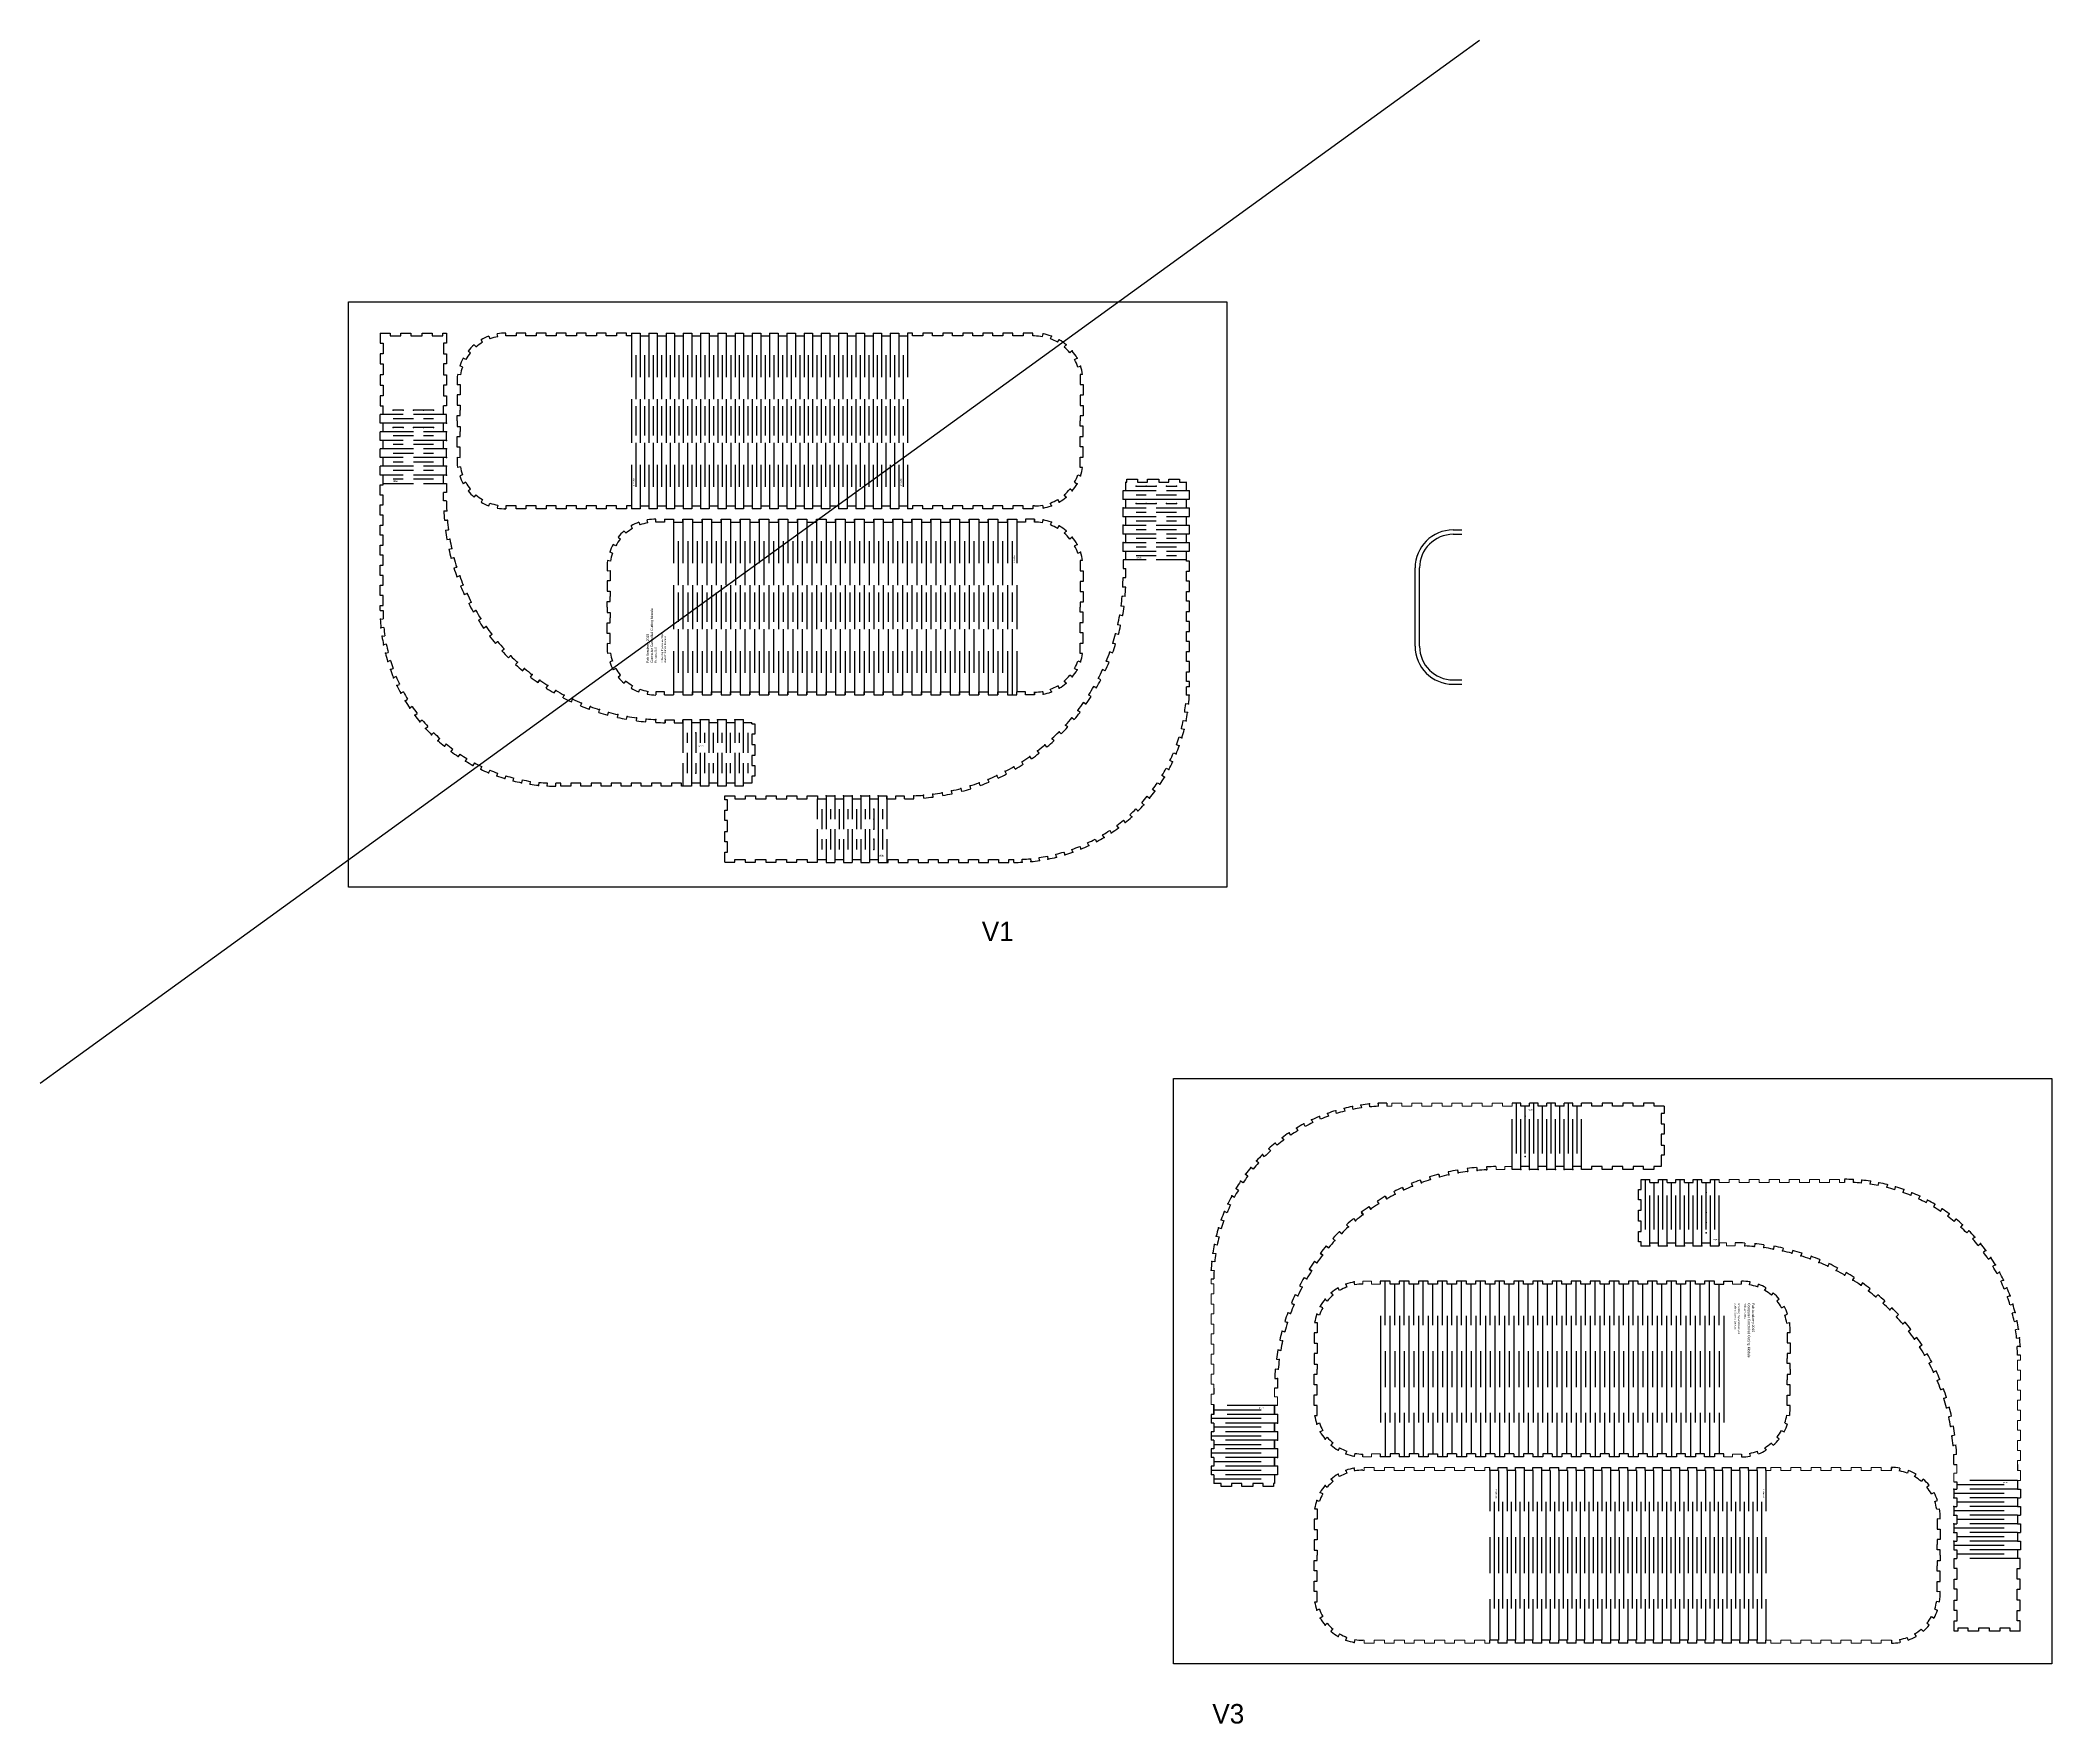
# Model space of a CAD drawing. Header units: millimetres. Extents: x -828 to 5071, y 1205 to 5492.
# Drawn here: x 3010 to 5071, y 3766 to 5492 of the extents above; entities that cross this region are included whole.
import ezdxf

# ---------------------------------------------------------------- set-up
doc = ezdxf.new("R2010")
doc.units = ezdxf.units.MM
doc.layers.get('0').update_dxf_attribs({"true_color": 0xe7f0ff})
doc.layers.add('Layer 1', color=7, linetype='Continuous')

msp = doc.modelspace()

# ---------------------------------------------------------------- linework, layer by layer
at = {"color": 1}
for p, q in [((3326.2, 5223.6), (4226.2, 5223.6)), ((3326.2, 4623.6), (3326.2, 5223.6)), ((4226.2, 5223.6), (4226.2, 4623.6)), ((4458, 4989.8), (4467, 4989.8)), ((4458, 4985.4), (4467, 4985.4)), ((4419.1, 4870.6), (4419.1, 4950.8)), ((4423.5, 4870.6), (4423.5, 4950.8)), ((4458, 4836.1), (4467, 4836.1)), ((4458, 4831.7), (4467, 4831.7)), ((4226.2, 4623.6), (3326.2, 4623.6))]:
    msp.add_line(p, q, dxfattribs=at)
at = {"color": 5}
for p, q in [((3358.5, 5191.6), (3358.5, 5191.6)), ((3358.5, 5191.6), (3358.5, 5181.2)), ((3358.5, 5191.6), (3368.8, 5191.6)), ((3358.5, 5181.2), (3361.5, 5181.2)), ((3361.5, 5181.2), (3361.5, 5170.4)), ((3368.8, 5191.6), (3368.8, 5188.6)), ((3368.8, 5188.6), (3379.6, 5188.6)), ((3379.6, 5188.6), (3379.6, 5191.6)), ((3379.6, 5191.6), (3390, 5191.6)), ((3390, 5191.6), (3390, 5188.6)), ((3390, 5188.6), (3401.4, 5188.6)), ((3401.4, 5188.6), (3401.4, 5191.6)), ((3401.4, 5191.6), (3411.9, 5191.6)), ((3411.9, 5191.6), (3411.9, 5188.6)), ((3411.9, 5188.6), (3422.6, 5188.6)), ((3422.6, 5188.6), (3422.6, 5191.6)), ((3422.6, 5191.6), (3426.4, 5191.6)), ((3423.4, 5191.6), (3426.4, 5191.6)), ((3426.4, 5181.2), (3423.4, 5181.2)), ((3423.4, 5181.2), (3423.4, 5170.4)), ((3426.4, 5191.6), (3426.4, 5181.2)), ((3454.7, 5179.5), (3456.7, 5177.3)), ((3463.5, 5182.1), (3461.9, 5184.7)), ((3469.9, 5188.5), (3471, 5185.7)), ((3479, 5187.9), (3478.5, 5190.8)), ((3487.3, 5191.6), (3486, 5191.6)), ((3487.3, 5188.6), (3487.3, 5191.6)), ((3487.3, 5188.6), (3487.3, 5191.6)), ((3497.7, 5188.6), (3487.3, 5188.6)), ((3507.9, 5191.6), (3497.7, 5191.6)), ((3497.7, 5191.6), (3497.7, 5188.6)), ((3507.9, 5188.6), (3507.9, 5191.6)), ((3518.3, 5188.6), (3507.9, 5188.6)), ((3528.5, 5191.6), (3518.3, 5191.6)), ((3518.3, 5191.6), (3518.3, 5188.6)), ((3528.5, 5188.6), (3528.5, 5191.6)), ((3538.9, 5188.6), (3528.5, 5188.6)), ((3549, 5191.6), (3538.9, 5191.6)), ((3538.9, 5191.6), (3538.9, 5188.6)), ((3549, 5188.6), (3549, 5191.6)), ((3559.5, 5188.6), (3549, 5188.6)), ((3569.6, 5191.6), (3559.5, 5191.6)), ((3559.5, 5191.6), (3559.5, 5188.6)), ((3569.6, 5188.6), (3569.6, 5191.6)), ((3580.1, 5188.6), (3569.6, 5188.6)), ((3590.2, 5191.6), (3580.1, 5191.6)), ((3580.1, 5191.6), (3580.1, 5188.6)), ((3590.2, 5188.6), (3590.2, 5191.6)), ((3600.6, 5188.6), (3590.2, 5188.6)), ((3610.8, 5191.6), (3600.6, 5191.6)), ((3600.6, 5191.6), (3600.6, 5188.6)), ((3610.8, 5188.6), (3610.8, 5191.6)), ((3616, 5188.6), (3610.8, 5188.6)), ((3616, 5191.6), (3624.8, 5191.6)), ((3616, 5191.6), (3616, 5146.5)), ((3624.8, 5191.6), (3624.8, 5146.5)), ((3624.8, 5188.6), (3633.7, 5188.6)), ((3633.7, 5191.6), (3642.5, 5191.6)), ((3633.7, 5191.6), (3633.7, 5146.5)), ((3642.5, 5191.6), (3642.5, 5146.5)), ((3642.5, 5188.6), (3651.4, 5188.6)), ((3651.4, 5191.6), (3660.2, 5191.6)), ((3651.4, 5191.6), (3651.4, 5146.5)), ((3660.2, 5191.6), (3660.2, 5146.5)), ((3660.2, 5188.6), (3669, 5188.6)), ((3669, 5191.6), (3677.9, 5191.6)), ((3669, 5191.6), (3669, 5146.5)), ((3677.9, 5191.6), (3677.9, 5146.5)), ((3677.9, 5188.6), (3686.7, 5188.6)), ((3686.7, 5191.6), (3695.6, 5191.6)), ((3686.7, 5191.6), (3686.7, 5146.5)), ((3695.6, 5191.6), (3695.6, 5146.5)), ((3695.6, 5188.6), (3704.4, 5188.6)), ((3704.4, 5191.6), (3713.2, 5191.6)), ((3704.4, 5191.6), (3704.4, 5146.5)), ((3713.2, 5191.6), (3713.2, 5146.5)), ((3713.2, 5188.6), (3722.1, 5188.6)), ((3722.1, 5191.6), (3730.9, 5191.6)), ((3722.1, 5191.6), (3722.1, 5146.5)), ((3730.9, 5191.6), (3730.9, 5146.5)), ((3730.9, 5188.6), (3739.8, 5188.6)), ((3739.8, 5191.6), (3748.6, 5191.6)), ((3739.8, 5191.6), (3739.8, 5146.5)), ((3748.6, 5191.6), (3748.6, 5146.5)), ((3748.6, 5188.6), (3757.4, 5188.6)), ((3757.4, 5191.6), (3766.3, 5191.6)), ((3757.4, 5191.6), (3757.4, 5146.5)), ((3766.3, 5191.6), (3766.3, 5146.5)), ((3766.3, 5188.6), (3775.1, 5188.6)), ((3775.1, 5191.6), (3784, 5191.6)), ((3775.1, 5191.6), (3775.1, 5146.5)), ((3784, 5191.6), (3784, 5146.5)), ((3784, 5188.6), (3792.8, 5188.6)), ((3792.8, 5191.6), (3801.6, 5191.6)), ((3792.8, 5191.6), (3792.8, 5146.5)), ((3801.6, 5191.6), (3801.6, 5146.5)), ((3801.6, 5188.6), (3810.5, 5188.6)), ((3810.5, 5191.6), (3819.3, 5191.6)), ((3810.5, 5191.6), (3810.5, 5146.5)), ((3819.3, 5191.6), (3819.3, 5146.5)), ((3819.3, 5188.6), (3828.2, 5188.6)), ((3828.2, 5191.6), (3837, 5191.6)), ((3828.2, 5191.6), (3828.2, 5146.5)), ((3837, 5191.6), (3837, 5146.5)), ((3837, 5188.6), (3845.8, 5188.6)), ((3845.8, 5191.6), (3854.7, 5191.6)), ((3845.8, 5191.6), (3845.8, 5146.5)), ((3854.7, 5191.6), (3854.7, 5146.5)), ((3854.7, 5188.6), (3863.5, 5188.6)), ((3863.5, 5191.6), (3872.3, 5191.6)), ((3863.5, 5191.6), (3863.5, 5146.5)), ((3872.3, 5191.6), (3872.3, 5146.5)), ((3872.3, 5188.6), (3881.2, 5188.6)), ((3881.2, 5191.6), (3890, 5191.6)), ((3881.2, 5191.6), (3881.2, 5146.5)), ((3890, 5191.6), (3890, 5146.5)), ((3890, 5188.6), (3898.9, 5188.6)), ((3898.9, 5191.6), (3898.9, 5146.5)), ((3903.9, 5191.6), (3898.9, 5191.6)), ((3903.9, 5188.6), (3903.9, 5191.6)), ((3914.4, 5188.6), (3903.9, 5188.6)), ((3924.5, 5191.6), (3914.4, 5191.6)), ((3914.4, 5191.6), (3914.4, 5188.6)), ((3924.5, 5188.6), (3924.5, 5191.6)), ((3935, 5188.6), (3924.5, 5188.6)), ((3945.1, 5191.6), (3935, 5191.6)), ((3935, 5191.6), (3935, 5188.6)), ((3945.1, 5188.6), (3945.1, 5191.6)), ((3955.5, 5188.6), (3945.1, 5188.6)), ((3965.7, 5191.6), (3955.5, 5191.6)), ((3955.5, 5191.6), (3955.5, 5188.6)), ((3965.7, 5188.6), (3965.7, 5191.6)), ((3976.1, 5188.6), (3965.7, 5188.6)), ((3986.3, 5191.6), (3976.1, 5191.6)), ((3976.1, 5191.6), (3976.1, 5188.6)), ((3986.3, 5188.6), (3986.3, 5191.6)), ((3996.7, 5188.6), (3986.3, 5188.6)), ((4006.8, 5191.6), (3996.7, 5191.6)), ((3996.7, 5191.6), (3996.7, 5188.6)), ((4006.8, 5188.6), (4006.8, 5191.6)), ((4017.3, 5188.6), (4006.8, 5188.6)), ((4027.4, 5191.6), (4017.3, 5191.6)), ((4017.3, 5191.6), (4017.3, 5188.6)), ((4027.4, 5188.6), (4027.4, 5191.6)), ((4028.9, 5188.6), (4027.4, 5188.6)), ((4037.2, 5187.9), (4037.7, 5190.8)), ((4046.3, 5188.5), (4045.2, 5185.7)), ((4052.7, 5182.1), (4054.3, 5184.7)), ((4061.5, 5179.5), (4059.5, 5177.3)), ((3361.5, 5170.4), (3358.5, 5170.4)), ((3358.5, 5170.4), (3358.5, 5160)), ((3358.5, 5160), (3361.5, 5160)), ((3361.5, 5160), (3361.5, 5148.6)), ((3423.4, 5170.4), (3426.4, 5170.4)), ((3426.4, 5160), (3423.4, 5160)), ((3423.4, 5160), (3423.4, 5148.6)), ((3426.4, 5170.4), (3426.4, 5160)), ((3442.8, 5156.8), (3440, 5157.8)), ((3446.2, 5164.4), (3443.6, 5165.9)), ((3448.6, 5173.2), (3450.9, 5171.3)), ((3620.4, 5169), (3620.4, 5124)), ((3629.3, 5169), (3629.3, 5124)), ((3638.1, 5169), (3638.1, 5124)), ((3646.9, 5169), (3646.9, 5124)), ((3655.8, 5169), (3655.8, 5124)), ((3664.6, 5169), (3664.6, 5124)), ((3673.5, 5169), (3673.5, 5124)), ((3682.3, 5169), (3682.3, 5124)), ((3691.1, 5169), (3691.1, 5124)), ((3700, 5169), (3700, 5124)), ((3708.8, 5169), (3708.8, 5124)), ((3717.7, 5169), (3717.7, 5124)), ((3726.5, 5169), (3726.5, 5124)), ((3735.3, 5169), (3735.3, 5124)), ((3744.2, 5169), (3744.2, 5124)), ((3753, 5169), (3753, 5124)), ((3761.9, 5169), (3761.9, 5124)), ((3770.7, 5169), (3770.7, 5124)), ((3779.5, 5169), (3779.5, 5124)), ((3788.4, 5169), (3788.4, 5124)), ((3797.2, 5169), (3797.2, 5124)), ((3806.1, 5169), (3806.1, 5124)), ((3814.9, 5169), (3814.9, 5124)), ((3823.7, 5169), (3823.7, 5124)), ((3832.6, 5169), (3832.6, 5124)), ((3841.4, 5169), (3841.4, 5124)), ((3850.2, 5169), (3850.2, 5124)), ((3859.1, 5169), (3859.1, 5124)), ((3867.9, 5169), (3867.9, 5124)), ((3876.8, 5169), (3876.8, 5124)), ((3885.6, 5169), (3885.6, 5124)), ((3894.4, 5169), (3894.4, 5124)), ((4067.6, 5173.2), (4065.3, 5171.3)), ((4070, 5164.4), (4072.6, 5165.9)), ((4073.4, 5156.8), (4076.2, 5157.8)), ((3361.5, 5148.6), (3358.5, 5148.6)), ((3358.5, 5148.6), (3358.5, 5138.1)), ((3358.5, 5138.1), (3361.5, 5138.1)), ((3361.5, 5138.1), (3361.5, 5127.4)), ((3423.4, 5148.6), (3426.4, 5148.6)), ((3426.4, 5138.1), (3423.4, 5138.1)), ((3423.4, 5138.1), (3423.4, 5127.4)), ((3426.4, 5148.6), (3426.4, 5138.1)), ((3437.4, 5138.7), (3440.3, 5138.9)), ((3440.9, 5148.7), (3437.9, 5149.2)), ((3440.3, 5138.9), (3440.3, 5128.4)), ((4078.3, 5149.2), (4075.9, 5149.2)), ((4075.9, 5149.2), (4075.9, 5138.7)), ((4075.9, 5138.7), (4078.9, 5138.7)), ((4078.9, 5138.7), (4078.9, 5128)), ((3361.5, 5127.4), (3358.5, 5127.4)), ((3358.5, 5127.4), (3358.5, 5117.1)), ((3358.5, 5117.1), (3361.4, 5117.1)), ((3361.4, 5108.2), (3361.4, 5117.1)), ((3382.1, 5112.7), (3371.8, 5112.7)), ((3413.1, 5112.7), (3392.5, 5112.7)), ((3423.4, 5127.4), (3426.4, 5127.4)), ((3423.5, 5108.2), (3423.5, 5117.1)), ((3426.4, 5117.1), (3423.5, 5117.1)), ((3426.4, 5127.4), (3426.4, 5117.1)), ((3440.3, 5128.4), (3437.3, 5128.4)), ((3437.3, 5128.4), (3437.3, 5117.7)), ((3437.3, 5117.7), (3440.3, 5117.7)), ((3440.3, 5117.7), (3440.3, 5112.5)), ((3440.3, 5107.2), (3440.3, 5112.5)), ((3616, 5124), (3616, 5079)), ((3620.4, 5116.5), (3620.4, 5086.5)), ((3624.8, 5124), (3624.8, 5079)), ((3629.3, 5116.5), (3629.3, 5086.5)), ((3633.7, 5124), (3633.7, 5079)), ((3638.1, 5116.5), (3638.1, 5086.5)), ((3642.5, 5124), (3642.5, 5079)), ((3646.9, 5116.5), (3646.9, 5086.5)), ((3651.4, 5124), (3651.4, 5079)), ((3655.8, 5116.5), (3655.8, 5086.5)), ((3660.2, 5124), (3660.2, 5079)), ((3664.6, 5116.5), (3664.6, 5086.5)), ((3669, 5124), (3669, 5079)), ((3673.5, 5116.5), (3673.5, 5086.5)), ((3677.9, 5124), (3677.9, 5079)), ((3682.3, 5116.5), (3682.3, 5086.5)), ((3686.7, 5124), (3686.7, 5079)), ((3691.1, 5116.5), (3691.1, 5086.5)), ((3695.6, 5124), (3695.6, 5079)), ((3700, 5116.5), (3700, 5086.5)), ((3704.4, 5124), (3704.4, 5079)), ((3708.8, 5116.5), (3708.8, 5086.5)), ((3713.2, 5124), (3713.2, 5079)), ((3717.7, 5116.5), (3717.7, 5086.5)), ((3722.1, 5124), (3722.1, 5079)), ((3726.5, 5116.5), (3726.5, 5086.5)), ((3730.9, 5124), (3730.9, 5079)), ((3735.3, 5116.5), (3735.3, 5086.5)), ((3739.8, 5124), (3739.8, 5079)), ((3744.2, 5116.5), (3744.2, 5086.5)), ((3748.6, 5124), (3748.6, 5079)), ((3753, 5116.5), (3753, 5086.5)), ((3757.4, 5124), (3757.4, 5079)), ((3761.9, 5116.5), (3761.9, 5086.5)), ((3766.3, 5124), (3766.3, 5079)), ((3770.7, 5116.5), (3770.7, 5086.5)), ((3775.1, 5124), (3775.1, 5079)), ((3779.5, 5116.5), (3779.5, 5086.5)), ((3784, 5124), (3784, 5079)), ((3788.4, 5116.5), (3788.4, 5086.5)), ((3792.8, 5124), (3792.8, 5079)), ((3797.2, 5116.5), (3797.2, 5086.5)), ((3801.6, 5124), (3801.6, 5079)), ((3806.1, 5116.5), (3806.1, 5086.5)), ((3810.5, 5124), (3810.5, 5079)), ((3814.9, 5116.5), (3814.9, 5086.5)), ((3819.3, 5124), (3819.3, 5079)), ((3823.7, 5116.5), (3823.7, 5086.5)), ((3828.2, 5124), (3828.2, 5079)), ((3832.6, 5116.5), (3832.6, 5086.5)), ((3837, 5124), (3837, 5079)), ((3841.4, 5116.5), (3841.4, 5086.5)), ((3845.8, 5124), (3845.8, 5079)), ((3850.2, 5116.5), (3850.2, 5086.5)), ((3854.7, 5124), (3854.7, 5079)), ((3859.1, 5116.5), (3859.1, 5086.5)), ((3863.5, 5124), (3863.5, 5079)), ((3867.9, 5116.5), (3867.9, 5086.5)), ((3872.3, 5124), (3872.3, 5079)), ((3876.8, 5116.5), (3876.8, 5086.5)), ((3881.2, 5124), (3881.2, 5079)), ((3885.6, 5116.5), (3885.6, 5086.5)), ((3890, 5124), (3890, 5079)), ((3894.4, 5116.5), (3894.4, 5086.5)), ((3898.9, 5124), (3898.9, 5079)), ((4078.9, 5128), (4075.9, 5128)), ((4075.9, 5128), (4075.9, 5117.5)), ((4075.9, 5117.5), (4078.9, 5117.5)), ((4078.9, 5117.5), (4078.9, 5106.8)), ((3358.4, 5099.4), (3358.4, 5108.2)), ((3382.1, 5108.2), (3358.4, 5108.2)), ((3361.4, 5099.4), (3358.4, 5099.4)), ((3426.5, 5099.4), (3358.4, 5099.4)), ((3361.4, 5090.5), (3361.4, 5099.4)), ((3392.5, 5103.8), (3371.8, 5103.8)), ((3382.1, 5094.9), (3371.8, 5094.9)), ((3426.5, 5108.2), (3392.5, 5108.2)), ((3413.1, 5094.9), (3392.5, 5094.9)), ((3413.1, 5103.8), (3402.8, 5103.8)), ((3423.5, 5090.5), (3423.5, 5099.4)), ((3426.5, 5099.4), (3423.5, 5099.4)), ((3426.5, 5099.4), (3426.5, 5108.2)), ((3437.3, 5101.5), (3437.3, 5107.2)), ((3437.3, 5107.2), (3440.3, 5107.2)), ((3437.3, 5101.5), (3437.3, 5095.8)), ((3437.3, 5095.8), (3440.3, 5095.8)), ((3440.3, 5095.8), (3440.3, 5090.6)), ((4078.9, 5106.8), (4075.9, 5106.8)), ((4075.9, 5106.8), (4075.9, 5101.5)), ((4075.9, 5096.3), (4075.9, 5101.5)), ((4078.9, 5096.3), (4075.9, 5096.3)), ((4078.9, 5085.6), (4078.9, 5096.3)), ((3358.4, 5081.6), (3358.4, 5090.5)), ((3361.4, 5090.5), (3358.4, 5090.5)), ((3392.5, 5090.5), (3358.4, 5090.5)), ((3361.4, 5081.6), (3358.4, 5081.6)), ((3382.1, 5081.6), (3358.4, 5081.6)), ((3358.4, 5063.9), (3358.4, 5072.8)), ((3361.4, 5072.8), (3358.4, 5072.8)), ((3392.5, 5072.8), (3358.4, 5072.8)), ((3361.4, 5072.8), (3361.4, 5081.6)), ((3392.5, 5086.1), (3371.8, 5086.1)), ((3382.1, 5077.2), (3371.8, 5077.2)), ((3426.5, 5081.6), (3392.5, 5081.6)), ((3413.1, 5077.2), (3392.5, 5077.2)), ((3426.5, 5090.5), (3402.8, 5090.5)), ((3413.1, 5086.1), (3402.8, 5086.1)), ((3426.5, 5072.8), (3402.8, 5072.8)), ((3426.5, 5090.5), (3423.5, 5090.5)), ((3423.5, 5072.8), (3423.5, 5081.6)), ((3426.5, 5081.6), (3423.5, 5081.6)), ((3426.5, 5072.8), (3423.5, 5072.8)), ((3426.5, 5081.6), (3426.5, 5090.5)), ((3426.5, 5063.9), (3426.5, 5072.8)), ((3437.3, 5074.6), (3437.3, 5085.4)), ((3437.3, 5085.4), (3440.3, 5085.4)), ((3440.3, 5074.6), (3437.3, 5074.6)), ((3440.3, 5085.4), (3440.3, 5090.6)), ((3440.3, 5064.2), (3440.3, 5074.6)), ((3620.4, 5079), (3620.4, 5034)), ((3629.3, 5079), (3629.3, 5034)), ((3638.1, 5079), (3638.1, 5034)), ((3646.9, 5079), (3646.9, 5034)), ((3655.8, 5079), (3655.8, 5034)), ((3664.6, 5079), (3664.6, 5034)), ((3673.5, 5079), (3673.5, 5034)), ((3682.3, 5079), (3682.3, 5034)), ((3691.1, 5079), (3691.1, 5034)), ((3700, 5079), (3700, 5034)), ((3708.8, 5079), (3708.8, 5034)), ((3717.7, 5079), (3717.7, 5034)), ((3726.5, 5079), (3726.5, 5034)), ((3735.3, 5079), (3735.3, 5034)), ((3744.2, 5079), (3744.2, 5034)), ((3753, 5079), (3753, 5034)), ((3761.9, 5079), (3761.9, 5034)), ((3770.7, 5079), (3770.7, 5034)), ((3779.5, 5079), (3779.5, 5034)), ((3788.4, 5079), (3788.4, 5034)), ((3797.2, 5079), (3797.2, 5034)), ((3806.1, 5079), (3806.1, 5034)), ((3814.9, 5079), (3814.9, 5034)), ((3823.7, 5079), (3823.7, 5034)), ((3832.6, 5079), (3832.6, 5034)), ((3841.4, 5079), (3841.4, 5034)), ((3850.2, 5079), (3850.2, 5034)), ((3859.1, 5079), (3859.1, 5034)), ((3867.9, 5079), (3867.9, 5034)), ((3876.8, 5079), (3876.8, 5034)), ((3885.6, 5079), (3885.6, 5034)), ((3894.4, 5079), (3894.4, 5034)), ((4075.9, 5075.1), (4075.9, 5085.6)), ((4075.9, 5085.6), (4078.9, 5085.6)), ((4078.9, 5075.1), (4075.9, 5075.1)), ((4078.9, 5064.4), (4078.9, 5075.1)), ((3361.4, 5063.9), (3358.4, 5063.9)), ((3382.1, 5063.9), (3358.4, 5063.9)), ((3358.4, 5046.1), (3358.4, 5055)), ((3361.4, 5055), (3358.4, 5055)), ((3392.5, 5055), (3358.4, 5055)), ((3361.4, 5055), (3361.4, 5063.9)), ((3392.5, 5068.3), (3371.8, 5068.3)), ((3382.1, 5059.4), (3371.8, 5059.4)), ((3392.5, 5050.6), (3371.8, 5050.6)), ((3426.5, 5063.9), (3392.5, 5063.9)), ((3413.1, 5059.4), (3392.5, 5059.4)), ((3413.1, 5068.3), (3402.8, 5068.3)), ((3426.5, 5055), (3402.8, 5055)), ((3413.1, 5050.6), (3402.8, 5050.6)), ((3423.5, 5055), (3423.5, 5063.9)), ((3426.5, 5063.9), (3423.5, 5063.9)), ((3426.5, 5055), (3423.5, 5055)), ((3426.5, 5046.1), (3426.5, 5055)), ((3437.4, 5064.4), (3440.3, 5064.2)), ((3440.9, 5054.4), (3437.9, 5053.9)), ((3616, 5056.5), (3616, 5011.5)), ((3624.8, 5056.5), (3624.8, 5011.5)), ((3633.7, 5056.5), (3633.7, 5011.5)), ((3642.5, 5056.5), (3642.5, 5011.5)), ((3651.4, 5056.5), (3651.4, 5011.5)), ((3660.2, 5056.5), (3660.2, 5011.5)), ((3669, 5056.5), (3669, 5011.5)), ((3677.9, 5056.5), (3677.9, 5011.5)), ((3686.7, 5056.5), (3686.7, 5011.5)), ((3695.6, 5056.5), (3695.6, 5011.5)), ((3704.4, 5056.5), (3704.4, 5011.5)), ((3713.2, 5056.5), (3713.2, 5011.5)), ((3722.1, 5056.5), (3722.1, 5011.5)), ((3730.9, 5056.5), (3730.9, 5011.5)), ((3739.8, 5056.5), (3739.8, 5011.5)), ((3748.6, 5056.5), (3748.6, 5011.5)), ((3757.4, 5056.5), (3757.4, 5011.5)), ((3766.3, 5056.5), (3766.3, 5011.5)), ((3775.1, 5056.5), (3775.1, 5011.5)), ((3784, 5056.5), (3784, 5011.5)), ((3792.8, 5056.5), (3792.8, 5011.5)), ((3801.6, 5056.5), (3801.6, 5011.5)), ((3810.5, 5056.5), (3810.5, 5011.5)), ((3819.3, 5056.5), (3819.3, 5011.5)), ((3828.2, 5056.5), (3828.2, 5011.5)), ((3837, 5056.5), (3837, 5011.5)), ((3845.8, 5056.5), (3845.8, 5011.5)), ((3854.7, 5056.5), (3854.7, 5011.5)), ((3863.5, 5056.5), (3863.5, 5011.5)), ((3872.3, 5056.5), (3872.3, 5011.5)), ((3881.2, 5056.5), (3881.2, 5011.5)), ((3890, 5056.5), (3890, 5011.5)), ((3898.9, 5056.5), (3898.9, 5011.5)), ((4075.9, 5053.9), (4075.9, 5064.4)), ((4075.9, 5064.4), (4078.9, 5064.4)), ((4078.3, 5053.9), (4075.9, 5053.9)), ((3361.4, 5046.1), (3358.4, 5046.1)), ((3382.1, 5046.1), (3358.4, 5046.1)), ((3358.4, 5025.5), (3358.4, 5036)), ((3358.4, 5036), (3361.4, 5036)), ((3361.4, 5037.3), (3361.4, 5046.1)), ((3361.4, 5036), (3361.4, 5037.3)), ((3361.4, 5037.3), (3361.4, 5037.3)), ((3361.4, 5036), (3361.4, 5037.3)), ((3361.4, 5037.3), (3392.5, 5037.3)), ((3382.1, 5041.7), (3371.8, 5041.7)), ((3426.5, 5046.1), (3392.5, 5046.1)), ((3413.1, 5041.7), (3392.5, 5041.7)), ((3402.8, 5037.3), (3426.5, 5037.3)), ((3423.5, 5037.3), (3423.5, 5046.1)), ((3426.5, 5046.1), (3423.5, 5046.1)), ((3426.5, 5037.3), (3426.5, 5028.3)), ((3442.8, 5046.3), (3440, 5045.3)), ((3446.2, 5038.7), (3443.6, 5037.2)), ((3448.6, 5029.9), (3450.9, 5031.8)), ((4067.6, 5029.9), (4065.3, 5031.8)), ((4070, 5038.7), (4072.6, 5037.2)), ((4073.4, 5046.3), (4076.2, 5045.3)), ((4119.7, 5021.2), (4119.7, 5030.1)), ((4119.7, 5030.1), (4153.8, 5030.1)), ((4122.7, 5030.1), (4122.7, 5039)), ((4122.7, 5038.9), (4123.7, 5038.9)), ((4123.7, 5038.9), (4123.7, 5041.9)), ((4123.7, 5041.9), (4134.4, 5041.9)), ((4133.1, 5034.5), (4153.8, 5034.5)), ((4134.4, 5041.9), (4134.4, 5038.9)), ((4134.4, 5038.9), (4144.9, 5038.9)), ((4144.9, 5038.9), (4144.9, 5041.9)), ((4144.9, 5041.9), (4156.3, 5041.9)), ((4156.3, 5041.9), (4156.3, 5038.9)), ((4156.3, 5038.9), (4166.7, 5038.9)), ((4164.1, 5034.5), (4174.4, 5034.5)), ((4164.1, 5030.1), (4187.8, 5030.1)), ((4166.7, 5038.9), (4166.7, 5041.9)), ((4166.7, 5041.9), (4177.5, 5041.9)), ((4177.5, 5041.9), (4177.5, 5038.9)), ((4177.5, 5038.9), (4184.8, 5038.9)), ((4184.8, 5030.1), (4184.8, 5039)), ((4187.8, 5021.2), (4187.8, 5030.1)), ((3361.4, 5025.5), (3358.4, 5025.5)), ((3358.4, 5004.9), (3358.4, 5015.4)), ((3358.4, 5015.4), (3361.4, 5015.4)), ((3361.4, 5019.3), (3361.4, 5025.5)), ((3361.4, 5015.4), (3361.4, 5025.5)), ((3426.5, 5028.3), (3423.5, 5028.3)), ((3423.5, 5019.5), (3423.5, 5028.3)), ((3426.5, 5019.5), (3423.5, 5019.5)), ((3423.7, 5009.3), (3426.7, 5009.4)), ((3454.7, 5023.5), (3456.7, 5025.8)), ((3463.5, 5021), (3461.9, 5018.4)), ((3469.9, 5014.6), (3471, 5017.4)), ((3479, 5015.2), (3478.5, 5012.3)), ((3487.3, 5011.5), (3486, 5011.5)), ((3487.3, 5014.5), (3487.3, 5011.5)), ((3497.7, 5014.5), (3487.3, 5014.5)), ((3487.3, 5014.5), (3487.3, 5011.5)), ((3497.7, 5011.5), (3497.7, 5014.5)), ((3507.9, 5011.5), (3497.7, 5011.5)), ((3518.3, 5014.5), (3507.9, 5014.5)), ((3507.9, 5014.5), (3507.9, 5011.5)), ((3518.3, 5011.5), (3518.3, 5014.5)), ((3528.5, 5011.5), (3518.3, 5011.5)), ((3538.9, 5014.5), (3528.5, 5014.5)), ((3528.5, 5014.5), (3528.5, 5011.5)), ((3538.9, 5011.5), (3538.9, 5014.5)), ((3549, 5011.5), (3538.9, 5011.5)), ((3559.5, 5014.5), (3549, 5014.5)), ((3549, 5014.5), (3549, 5011.5)), ((3559.5, 5011.5), (3559.5, 5014.5)), ((3569.6, 5011.5), (3559.5, 5011.5)), ((3580.1, 5014.5), (3569.6, 5014.5)), ((3569.6, 5014.5), (3569.6, 5011.5)), ((3580.1, 5011.5), (3580.1, 5014.5)), ((3590.2, 5011.5), (3580.1, 5011.5)), ((3600.6, 5014.5), (3590.2, 5014.5)), ((3590.2, 5014.5), (3590.2, 5011.5)), ((3600.6, 5011.5), (3600.6, 5014.5)), ((3610.8, 5011.5), (3600.6, 5011.5)), ((3616, 5014.5), (3610.8, 5014.5)), ((3610.8, 5014.5), (3610.8, 5011.5)), ((3624.8, 5011.5), (3616, 5011.5)), ((3624.8, 5014.5), (3633.7, 5014.5)), ((3642.5, 5011.5), (3633.7, 5011.5)), ((3642.5, 5014.5), (3651.4, 5014.5)), ((3660.2, 5011.5), (3651.4, 5011.5)), ((3660.2, 5014.5), (3669, 5014.5)), ((3677.9, 5011.5), (3669, 5011.5)), ((3677.9, 5014.5), (3686.7, 5014.5)), ((3695.6, 5011.5), (3686.7, 5011.5)), ((3695.6, 5014.5), (3704.4, 5014.5)), ((3713.2, 5011.5), (3704.4, 5011.5)), ((3713.2, 5014.5), (3722.1, 5014.5)), ((3730.9, 5011.5), (3722.1, 5011.5)), ((3730.9, 5014.5), (3739.8, 5014.5)), ((3748.6, 5011.5), (3739.8, 5011.5)), ((3748.6, 5014.5), (3757.4, 5014.5)), ((3766.3, 5011.5), (3757.4, 5011.5)), ((3766.3, 5014.5), (3775.1, 5014.5)), ((3784, 5011.5), (3775.1, 5011.5)), ((3784, 5014.5), (3792.8, 5014.5)), ((3801.6, 5011.5), (3792.8, 5011.5)), ((3801.6, 5014.5), (3810.5, 5014.5)), ((3819.3, 5011.5), (3810.5, 5011.5)), ((3819.3, 5014.5), (3828.2, 5014.5)), ((3837, 5011.5), (3828.2, 5011.5)), ((3837, 5014.5), (3845.8, 5014.5)), ((3854.7, 5011.5), (3845.8, 5011.5)), ((3854.7, 5014.5), (3863.5, 5014.5)), ((3872.3, 5011.5), (3863.5, 5011.5)), ((3872.3, 5014.5), (3881.2, 5014.5)), ((3890, 5011.5), (3881.2, 5011.5)), ((3890, 5014.5), (3898.9, 5014.5)), ((3903.9, 5011.5), (3898.9, 5011.5)), ((3914.4, 5014.5), (3903.9, 5014.5)), ((3903.9, 5014.5), (3903.9, 5011.5)), ((3914.4, 5011.5), (3914.4, 5014.5)), ((3924.5, 5011.5), (3914.4, 5011.5)), ((3935, 5014.5), (3924.5, 5014.5)), ((3924.5, 5014.5), (3924.5, 5011.5)), ((3935, 5011.5), (3935, 5014.5)), ((3945.1, 5011.5), (3935, 5011.5)), ((3955.5, 5014.5), (3945.1, 5014.5)), ((3945.1, 5014.5), (3945.1, 5011.5)), ((3955.5, 5011.5), (3955.5, 5014.5)), ((3965.7, 5011.5), (3955.5, 5011.5)), ((3976.1, 5014.5), (3965.7, 5014.5)), ((3965.7, 5014.5), (3965.7, 5011.5)), ((3976.1, 5011.5), (3976.1, 5014.5)), ((3986.3, 5011.5), (3976.1, 5011.5)), ((3996.7, 5014.5), (3986.3, 5014.5)), ((3986.3, 5014.5), (3986.3, 5011.5)), ((3996.7, 5011.5), (3996.7, 5014.5)), ((4006.8, 5011.5), (3996.7, 5011.5)), ((4017.3, 5014.5), (4006.8, 5014.5)), ((4006.8, 5014.5), (4006.8, 5011.5)), ((4017.3, 5011.5), (4017.3, 5014.5)), ((4027.4, 5011.5), (4017.3, 5011.5)), ((4028.9, 5014.5), (4027.4, 5014.5)), ((4027.4, 5014.5), (4027.4, 5011.5)), ((4037.2, 5015.2), (4037.7, 5012.3)), ((4046.3, 5014.6), (4045.2, 5017.4)), ((4052.7, 5021), (4054.3, 5018.4)), ((4061.5, 5023.5), (4059.5, 5025.8)), ((4119.7, 5021.2), (4122.7, 5021.2)), ((4119.7, 5021.2), (4187.8, 5021.2)), ((4119.7, 5003.5), (4119.7, 5012.4)), ((4119.7, 5012.4), (4122.7, 5012.4)), ((4119.7, 5012.4), (4143.4, 5012.4)), ((4122.7, 5012.4), (4122.7, 5021.2)), ((4133.1, 5025.7), (4143.4, 5025.7)), ((4133.1, 5016.8), (4153.8, 5016.8)), ((4153.8, 5025.7), (4174.4, 5025.7)), ((4153.8, 5012.4), (4187.8, 5012.4)), ((4164.1, 5016.8), (4174.4, 5016.8)), ((4184.8, 5012.4), (4184.8, 5021.2)), ((4184.8, 5021.2), (4187.8, 5021.2)), ((4184.8, 5012.4), (4187.8, 5012.4)), ((4187.8, 5003.5), (4187.8, 5012.4)), ((3361.4, 5004.9), (3358.4, 5004.9)), ((3358.4, 4984.4), (3358.4, 4994.8)), ((3358.4, 4994.8), (3361.4, 4994.8)), ((3361.4, 4994.8), (3361.4, 5004.9)), ((3424.3, 4999.7), (3427.3, 4999.9)), ((3425.4, 4989.5), (3428.4, 4989.9)), ((3608.4, 4988.7), (3610.4, 4986.5)), ((3617.1, 4991.3), (3615.6, 4993.9)), ((3623.6, 4997.7), (3624.7, 4994.9)), ((3632.7, 4997.1), (3632.2, 5000)), ((3641, 4997.8), (3641, 5000.8)), ((3650, 4997.8), (3641, 4997.8)), ((3650, 5000.7), (3658.9, 5000.7)), ((3650, 5000.7), (3650, 4997.8)), ((3658.9, 5000.7), (3658.9, 4955.7)), ((3658.9, 4997.7), (3668.7, 4997.7)), ((3668.7, 4997.7), (3668.7, 5000.8)), ((3668.7, 5000.8), (3678.5, 5000.8)), ((3668.7, 5000.7), (3668.7, 4955.7)), ((3678.5, 5000.8), (3678.5, 4997.7)), ((3678.5, 5000.7), (3678.5, 4955.7)), ((3678.5, 4997.7), (3688.3, 4997.7)), ((3688.3, 4997.7), (3688.3, 5000.8)), ((3688.3, 5000.8), (3698, 5000.8)), ((3688.3, 5000.7), (3688.3, 4955.7)), ((3698, 5000.8), (3698, 4997.7)), ((3698, 5000.7), (3698, 4955.7)), ((3698, 4997.7), (3707.8, 4997.7)), ((3707.8, 4997.7), (3707.8, 5000.8)), ((3707.8, 5000.8), (3717.6, 5000.8)), ((3707.8, 5000.7), (3707.8, 4955.7)), ((3717.6, 5000.8), (3717.6, 4997.7)), ((3717.6, 5000.7), (3717.6, 4955.7)), ((3717.6, 4997.7), (3727.4, 4997.7)), ((3727.4, 4997.7), (3727.4, 5000.8)), ((3727.4, 5000.8), (3737.2, 5000.8)), ((3727.4, 5000.7), (3727.4, 4955.7)), ((3737.2, 5000.8), (3737.2, 4997.7)), ((3737.2, 5000.7), (3737.2, 4955.7)), ((3737.2, 4997.7), (3746.9, 4997.7)), ((3746.9, 4997.7), (3746.9, 5000.8)), ((3746.9, 5000.8), (3756.7, 5000.8)), ((3746.9, 5000.7), (3746.9, 4955.7)), ((3756.7, 5000.8), (3756.7, 4997.7)), ((3756.7, 5000.7), (3756.7, 4955.7)), ((3756.7, 4997.7), (3766.5, 4997.7)), ((3766.5, 4997.7), (3766.5, 5000.8)), ((3766.5, 5000.8), (3776.3, 5000.8)), ((3766.5, 5000.7), (3766.5, 4955.7)), ((3776.3, 5000.8), (3776.3, 4997.7)), ((3776.3, 5000.7), (3776.3, 4955.7)), ((3776.3, 4997.7), (3786, 4997.7)), ((3786, 4997.7), (3786, 5000.8)), ((3786, 5000.8), (3795.8, 5000.8)), ((3786, 5000.7), (3786, 4955.7)), ((3795.8, 5000.8), (3795.8, 4997.7)), ((3795.8, 5000.7), (3795.8, 4955.7)), ((3795.8, 4997.7), (3805.6, 4997.7)), ((3805.6, 4997.7), (3805.6, 5000.8)), ((3805.6, 5000.8), (3815.4, 5000.8)), ((3805.6, 5000.7), (3805.6, 4955.7)), ((3815.4, 5000.8), (3815.4, 4997.7)), ((3815.4, 5000.7), (3815.4, 4955.7)), ((3815.4, 4997.7), (3825.2, 4997.7)), ((3825.2, 4997.7), (3825.2, 5000.8)), ((3825.2, 5000.8), (3834.9, 5000.8)), ((3825.2, 5000.7), (3825.2, 4955.7)), ((3834.9, 5000.8), (3834.9, 4997.7)), ((3834.9, 5000.7), (3834.9, 4955.7)), ((3834.9, 4997.7), (3844.7, 4997.7)), ((3844.7, 4997.7), (3844.7, 5000.8)), ((3844.7, 5000.8), (3854.5, 5000.8)), ((3844.7, 5000.7), (3844.7, 4955.7)), ((3854.5, 5000.8), (3854.5, 4997.7)), ((3854.5, 5000.7), (3854.5, 4955.7)), ((3854.5, 4997.7), (3864.3, 4997.7)), ((3864.3, 4997.7), (3864.3, 5000.8)), ((3864.3, 5000.8), (3874, 5000.8)), ((3864.3, 5000.7), (3864.3, 4955.7)), ((3874, 5000.8), (3874, 4997.7)), ((3874, 5000.7), (3874, 4955.7)), ((3874, 4997.7), (3883.8, 4997.7)), ((3883.8, 4997.7), (3883.8, 5000.8)), ((3883.8, 5000.8), (3893.6, 5000.8)), ((3883.8, 5000.7), (3883.8, 4955.7)), ((3893.6, 5000.8), (3893.6, 4997.7)), ((3893.6, 5000.7), (3893.6, 4955.7)), ((3893.6, 4997.7), (3903.4, 4997.7)), ((3903.4, 4997.7), (3903.4, 5000.8)), ((3903.4, 5000.8), (3913.2, 5000.8)), ((3903.4, 5000.7), (3903.4, 4955.7)), ((3913.2, 5000.8), (3913.2, 4997.7)), ((3913.2, 5000.7), (3913.2, 4955.7)), ((3913.2, 4997.7), (3922.9, 4997.7)), ((3922.9, 4997.7), (3922.9, 5000.8)), ((3922.9, 5000.8), (3932.7, 5000.8)), ((3922.9, 5000.7), (3922.9, 4955.7)), ((3932.7, 5000.8), (3932.7, 4997.7)), ((3932.7, 5000.7), (3932.7, 4955.7)), ((3932.7, 4997.7), (3942.5, 4997.7)), ((3942.5, 4997.7), (3942.5, 5000.8)), ((3942.5, 5000.8), (3952.3, 5000.8)), ((3942.5, 5000.7), (3942.5, 4955.7)), ((3952.3, 5000.8), (3952.3, 4997.7)), ((3952.3, 5000.7), (3952.3, 4955.7)), ((3952.3, 4997.7), (3962, 4997.7)), ((3962, 4997.7), (3962, 5000.8)), ((3962, 5000.8), (3971.8, 5000.8)), ((3962, 5000.7), (3962, 4955.7)), ((3971.8, 5000.8), (3971.8, 4997.7)), ((3971.8, 5000.7), (3971.8, 4955.7)), ((3971.8, 4997.7), (3981.6, 4997.7)), ((3981.6, 4997.7), (3981.6, 5000.8)), ((3981.6, 5000.8), (3991.4, 5000.8)), ((3981.6, 5000.7), (3981.6, 4955.7)), ((3991.4, 5000.8), (3991.4, 4997.7)), ((3991.4, 5000.7), (3991.4, 4955.7)), ((3991.4, 4997.7), (4001.2, 4997.7)), ((4001.2, 4997.7), (4001.2, 5000.8)), ((4001.2, 5000.8), (4010.9, 5000.8)), ((4001.2, 5000.7), (4001.2, 4955.7)), ((4010.9, 5000.8), (4010.9, 4997.7)), ((4010.9, 5000.7), (4010.9, 4955.7)), ((4019.9, 4997.7), (4010.9, 4997.7)), ((4028.9, 5000.7), (4019.9, 5000.7)), ((4019.9, 5000.7), (4019.9, 4997.7)), ((4028.9, 5000.7), (4028.9, 4997.8)), ((4028.9, 4997.8), (4028.9, 5000.7)), ((4037.2, 4997.1), (4037.7, 5000)), ((4046.3, 4997.7), (4045.2, 4994.9)), ((4052.7, 4991.3), (4054.3, 4993.9)), ((4061.5, 4988.7), (4059.5, 4986.5)), ((4119.7, 5003.5), (4122.7, 5003.5)), ((4119.7, 5003.5), (4153.8, 5003.5)), ((4119.7, 4985.8), (4119.7, 4994.6)), ((4119.7, 4994.6), (4122.7, 4994.6)), ((4119.7, 4994.6), (4143.4, 4994.6)), ((4122.7, 4994.6), (4122.7, 5003.5)), ((4133.1, 5007.9), (4143.4, 5007.9)), ((4133.1, 4999.1), (4153.8, 4999.1)), ((4133.1, 4990.2), (4143.4, 4990.2)), ((4153.8, 5007.9), (4174.4, 5007.9)), ((4153.8, 4994.6), (4187.8, 4994.6)), ((4153.8, 4990.2), (4174.4, 4990.2)), ((4164.1, 5003.5), (4187.8, 5003.5)), ((4164.1, 4999.1), (4174.4, 4999.1)), ((4184.8, 4994.6), (4184.8, 5003.5)), ((4184.8, 5003.5), (4187.8, 5003.5)), ((4184.8, 4994.6), (4187.8, 4994.6)), ((4187.8, 4985.8), (4187.8, 4994.6)), ((3361.4, 4984.4), (3358.4, 4984.4)), ((3358.4, 4963.8), (3358.4, 4974.2)), ((3358.4, 4974.2), (3361.4, 4974.2)), ((3361.4, 4974.2), (3361.4, 4984.4)), ((3426.9, 4980), (3429.8, 4980.5)), ((3428.9, 4970), (3431.8, 4970.7)), ((3599.9, 4973.6), (3597.3, 4975)), ((3602.2, 4982.4), (3604.6, 4980.5)), ((3663.8, 4978.2), (3663.8, 4933.2)), ((3673.6, 4978.2), (3673.6, 4933.2)), ((3683.4, 4978.2), (3683.4, 4933.2)), ((3693.2, 4978.2), (3693.2, 4933.2)), ((3702.9, 4978.2), (3702.9, 4933.2)), ((3712.7, 4978.2), (3712.7, 4933.2)), ((3722.5, 4978.2), (3722.5, 4933.2)), ((3732.3, 4978.2), (3732.3, 4933.2)), ((3742, 4978.2), (3742, 4933.2)), ((3751.8, 4978.2), (3751.8, 4933.2)), ((3761.6, 4978.2), (3761.6, 4933.2)), ((3771.4, 4978.2), (3771.4, 4933.2)), ((3781.2, 4978.2), (3781.2, 4933.2)), ((3790.9, 4978.2), (3790.9, 4933.2)), ((3800.7, 4978.2), (3800.7, 4933.2)), ((3810.5, 4978.2), (3810.5, 4933.2)), ((3820.3, 4978.2), (3820.3, 4933.2)), ((3830, 4978.2), (3830, 4933.2)), ((3839.8, 4978.2), (3839.8, 4933.2)), ((3849.6, 4978.2), (3849.6, 4933.2)), ((3859.4, 4978.2), (3859.4, 4933.2)), ((3869.2, 4978.2), (3869.2, 4933.2)), ((3878.9, 4978.2), (3878.9, 4933.2)), ((3888.7, 4978.2), (3888.7, 4933.2)), ((3898.5, 4978.2), (3898.5, 4933.2)), ((3908.3, 4978.2), (3908.3, 4933.2)), ((3918, 4978.2), (3918, 4933.2)), ((3927.8, 4978.2), (3927.8, 4933.2)), ((3937.6, 4978.2), (3937.6, 4933.2)), ((3947.4, 4978.2), (3947.4, 4933.2)), ((3957.2, 4978.2), (3957.2, 4933.2)), ((3966.9, 4978.2), (3966.9, 4933.2)), ((3976.7, 4978.2), (3976.7, 4933.2)), ((3986.5, 4978.2), (3986.5, 4933.2)), ((3996.3, 4978.2), (3996.3, 4933.2)), ((4006, 4978.2), (4006, 4933.2)), ((4067.6, 4982.4), (4065.3, 4980.5)), ((4070, 4973.6), (4072.6, 4975)), ((4119.7, 4985.8), (4122.7, 4985.8)), ((4119.7, 4985.8), (4153.8, 4985.8)), ((4119.7, 4968), (4119.7, 4976.9)), ((4119.7, 4976.9), (4122.7, 4976.9)), ((4119.7, 4976.9), (4143.4, 4976.9)), ((4119.7, 4968), (4122.7, 4968)), ((4119.7, 4968), (4153.8, 4968)), ((4122.7, 4976.9), (4122.7, 4985.8)), ((4122.7, 4959.1), (4122.7, 4968)), ((4133.1, 4981.3), (4153.8, 4981.3)), ((4133.1, 4972.4), (4143.4, 4972.4)), ((4153.8, 4976.9), (4187.8, 4976.9)), ((4153.8, 4972.4), (4174.4, 4972.4)), ((4164.1, 4985.8), (4187.8, 4985.8)), ((4164.1, 4981.3), (4174.4, 4981.3)), ((4164.1, 4968), (4187.8, 4968)), ((4184.8, 4976.9), (4184.8, 4985.8)), ((4184.8, 4985.8), (4187.8, 4985.8)), ((4184.8, 4976.9), (4187.8, 4976.9)), ((4184.8, 4959.1), (4184.8, 4968)), ((4184.8, 4968), (4187.8, 4968)), ((4187.8, 4968), (4187.8, 4976.9)), ((3361.4, 4963.8), (3358.4, 4963.8)), ((3358.4, 4943.2), (3358.4, 4953.6)), ((3358.4, 4953.6), (3361.4, 4953.6)), ((3361.4, 4953.6), (3361.4, 4963.8)), ((3431.2, 4960.7), (3434.1, 4961.5)), ((3434, 4950.9), (3436.9, 4951.8)), ((3591.1, 4947.9), (3594, 4948.1)), ((3594.5, 4957.9), (3591.6, 4958.3)), ((3596.5, 4966), (3593.7, 4966.9)), ((3594, 4948.1), (3594, 4937.6)), ((4073.4, 4966), (4076.2, 4966.9)), ((4078.3, 4958.3), (4075.9, 4958.3)), ((4075.9, 4958.3), (4075.9, 4947.9)), ((4075.9, 4947.9), (4078.9, 4947.9)), ((4078.9, 4947.9), (4078.9, 4937.1)), ((4143.4, 4959.1), (4119.7, 4959.1)), ((4119.7, 4959.1), (4119.7, 4950.2)), ((4119.7, 4950.2), (4122.7, 4950.2)), ((4122.7, 4941.2), (4122.7, 4950.2)), ((4133.1, 4963.6), (4153.8, 4963.6)), ((4184.8, 4959.1), (4153.8, 4959.1)), ((4164.1, 4963.6), (4174.4, 4963.6)), ((4184.8, 4957.8), (4184.8, 4959.1)), ((4184.8, 4959.1), (4184.8, 4959.1)), ((4184.8, 4957.8), (4184.8, 4959.1)), ((4187.8, 4957.8), (4184.8, 4957.8)), ((4184.8, 4941.2), (4184.8, 4947.4)), ((4184.8, 4937.2), (4184.8, 4947.4)), ((4184.8, 4947.4), (4187.8, 4947.4)), ((4187.8, 4947.4), (4187.8, 4957.8)), ((3361.4, 4943.2), (3358.4, 4943.2)), ((3358.4, 4922.6), (3358.4, 4933.1)), ((3358.4, 4933.1), (3361.4, 4933.1)), ((3361.4, 4933.1), (3361.4, 4943.2)), ((3437.1, 4941.8), (3439.9, 4942.8)), ((3440.8, 4932.3), (3443.6, 4933.4)), ((3594, 4937.6), (3591, 4937.6)), ((3591, 4937.6), (3591, 4926.9)), ((3591, 4926.9), (3594, 4926.9)), ((3594, 4926.9), (3594, 4921.6)), ((3658.9, 4933.2), (3658.9, 4888.2)), ((3668.7, 4933.2), (3668.7, 4888.2)), ((3678.5, 4933.2), (3678.5, 4888.2)), ((3688.3, 4933.2), (3688.3, 4888.2)), ((3698, 4933.2), (3698, 4888.2)), ((3707.8, 4933.2), (3707.8, 4888.2)), ((3717.6, 4933.2), (3717.6, 4888.2)), ((3727.4, 4933.2), (3727.4, 4888.2)), ((3737.2, 4933.2), (3737.2, 4888.2)), ((3746.9, 4933.2), (3746.9, 4888.2)), ((3756.7, 4933.2), (3756.7, 4888.2)), ((3766.5, 4933.2), (3766.5, 4888.2)), ((3776.3, 4933.2), (3776.3, 4888.2)), ((3786, 4933.2), (3786, 4888.2)), ((3795.8, 4933.2), (3795.8, 4888.2)), ((3805.6, 4933.2), (3805.6, 4888.2)), ((3815.4, 4933.2), (3815.4, 4888.2)), ((3825.2, 4933.2), (3825.2, 4888.2)), ((3834.9, 4933.2), (3834.9, 4888.2)), ((3844.7, 4933.2), (3844.7, 4888.2)), ((3854.5, 4933.2), (3854.5, 4888.2)), ((3864.3, 4933.2), (3864.3, 4888.2)), ((3874, 4933.2), (3874, 4888.2)), ((3883.8, 4933.2), (3883.8, 4888.2)), ((3893.6, 4933.2), (3893.6, 4888.2)), ((3903.4, 4933.2), (3903.4, 4888.2)), ((3913.2, 4933.2), (3913.2, 4888.2)), ((3922.9, 4933.2), (3922.9, 4888.2)), ((3932.7, 4933.2), (3932.7, 4888.2)), ((3942.5, 4933.2), (3942.5, 4888.2)), ((3952.3, 4933.2), (3952.3, 4888.2)), ((3962, 4933.2), (3962, 4888.2)), ((3971.8, 4933.2), (3971.8, 4888.2)), ((3981.6, 4933.2), (3981.6, 4888.2)), ((3991.4, 4933.2), (3991.4, 4888.2)), ((4001.2, 4933.2), (4001.2, 4888.2)), ((4010.9, 4933.2), (4010.9, 4888.2)), ((4078.9, 4937.1), (4075.9, 4937.1)), ((4075.9, 4937.1), (4075.9, 4926.7)), ((4075.9, 4926.7), (4078.9, 4926.7)), ((4078.9, 4926.7), (4078.9, 4915.9)), ((4122.5, 4931.1), (4119.5, 4931.3)), ((4119.7, 4941.2), (4122.7, 4941.2)), ((4119.7, 4941.2), (4119.7, 4941.2)), ((4187.8, 4937.2), (4184.8, 4937.2)), ((4184.8, 4916.7), (4184.8, 4926.8)), ((4184.8, 4926.8), (4187.8, 4926.8)), ((4187.8, 4926.8), (4187.8, 4937.2)), ((3361.4, 4922.6), (3358.4, 4922.6)), ((3358.4, 4907.3), (3358.4, 4912.5)), ((3358.4, 4912.5), (3361.4, 4912.5)), ((3358.4, 4907.3), (3361.4, 4907.3)), ((3361.4, 4912.5), (3361.4, 4922.6)), ((3444.7, 4923.5), (3447.4, 4924.7)), ((3449.2, 4914.3), (3451.8, 4915.7)), ((3453.8, 4905.9), (3456.4, 4907.4)), ((3591, 4910.7), (3591, 4916.4)), ((3591, 4916.4), (3594, 4916.4)), ((3591, 4910.7), (3591, 4905)), ((3594, 4916.4), (3594, 4921.6)), ((3663.8, 4925.7), (3663.8, 4895.7)), ((3673.6, 4925.7), (3673.6, 4895.7)), ((3683.4, 4925.7), (3683.4, 4895.7)), ((3693.2, 4925.7), (3693.2, 4895.7)), ((3702.9, 4925.7), (3702.9, 4895.7)), ((3712.7, 4925.7), (3712.7, 4895.7)), ((3722.5, 4925.7), (3722.5, 4895.7)), ((3732.3, 4925.7), (3732.3, 4895.7)), ((3742, 4925.7), (3742, 4895.7)), ((3751.8, 4925.7), (3751.8, 4895.7)), ((3761.6, 4925.7), (3761.6, 4895.7)), ((3771.4, 4925.7), (3771.4, 4895.7)), ((3781.2, 4925.7), (3781.2, 4895.7)), ((3790.9, 4925.7), (3790.9, 4895.7)), ((3800.7, 4925.7), (3800.7, 4843.2)), ((3810.5, 4925.7), (3810.5, 4895.7)), ((3820.3, 4925.7), (3820.3, 4895.7)), ((3830, 4925.7), (3830, 4895.7)), ((3839.8, 4925.7), (3839.8, 4895.7)), ((3849.6, 4925.7), (3849.6, 4895.7)), ((3859.4, 4925.7), (3859.4, 4895.7)), ((3869.2, 4925.7), (3869.2, 4895.7)), ((3878.9, 4925.7), (3878.9, 4895.7)), ((3888.7, 4925.7), (3888.7, 4895.7)), ((3898.5, 4925.7), (3898.5, 4895.7)), ((3908.3, 4925.7), (3908.3, 4895.7)), ((3918, 4925.7), (3918, 4895.7)), ((3927.8, 4925.7), (3927.8, 4895.7)), ((3937.6, 4925.7), (3937.6, 4895.7)), ((3947.4, 4925.7), (3947.4, 4895.7)), ((3957.2, 4925.7), (3957.2, 4895.7)), ((3966.9, 4925.7), (3966.9, 4895.7)), ((3976.7, 4925.7), (3976.7, 4895.7)), ((3986.5, 4925.7), (3986.5, 4895.7)), ((3996.3, 4925.7), (3996.3, 4895.7)), ((4006, 4925.7), (4006, 4895.7)), ((4078.9, 4915.9), (4075.9, 4915.9)), ((4075.9, 4915.9), (4075.9, 4910.7)), ((4075.9, 4905.5), (4075.9, 4910.7)), ((4120.8, 4911.4), (4117.8, 4911.8)), ((4121.9, 4921.5), (4118.9, 4921.8)), ((4187.8, 4916.7), (4184.8, 4916.7)), ((4184.8, 4896.1), (4184.8, 4906.2)), ((4184.8, 4906.2), (4187.8, 4906.2)), ((4187.8, 4906.2), (4187.8, 4916.7)), ((3358.7, 4898.4), (3361.7, 4898.6)), ((3362.3, 4889.9), (3359.3, 4889.6)), ((3459.1, 4897.2), (3461.6, 4898.8)), ((3464.4, 4889.2), (3466.9, 4890.9)), ((3591, 4905), (3594, 4905)), ((3591, 4883.8), (3591, 4894.6)), ((3591, 4894.6), (3594, 4894.6)), ((3594, 4905), (3594, 4899.8)), ((3594, 4894.6), (3594, 4899.8)), ((3663.8, 4888.2), (3663.8, 4843.2)), ((3673.6, 4888.2), (3673.6, 4843.2)), ((3683.4, 4888.2), (3683.4, 4843.2)), ((3693.2, 4888.2), (3693.2, 4843.2)), ((3702.9, 4888.2), (3702.9, 4843.2)), ((3712.7, 4888.2), (3712.7, 4843.2)), ((3722.5, 4888.2), (3722.5, 4843.2)), ((3732.3, 4888.2), (3732.3, 4843.2)), ((3742, 4888.2), (3742, 4843.2)), ((3751.8, 4888.2), (3751.8, 4843.2)), ((3761.6, 4888.2), (3761.6, 4843.2)), ((3771.4, 4888.2), (3771.4, 4843.2)), ((3781.2, 4888.2), (3781.2, 4843.2)), ((3790.9, 4888.2), (3790.9, 4843.2)), ((3810.5, 4888.2), (3810.5, 4843.2)), ((3820.3, 4888.2), (3820.3, 4843.2)), ((3830, 4888.2), (3830, 4843.2)), ((3839.8, 4888.2), (3839.8, 4843.2)), ((3849.6, 4888.2), (3849.6, 4843.2)), ((3859.4, 4888.2), (3859.4, 4843.2)), ((3869.2, 4888.2), (3869.2, 4843.2)), ((3878.9, 4888.2), (3878.9, 4843.2)), ((3888.7, 4888.2), (3888.7, 4843.2)), ((3898.5, 4888.2), (3898.5, 4843.2)), ((3908.3, 4888.2), (3908.3, 4843.2)), ((3918, 4888.2), (3918, 4843.2)), ((3927.8, 4888.2), (3927.8, 4843.2)), ((3937.6, 4888.2), (3937.6, 4843.2)), ((3947.4, 4888.2), (3947.4, 4843.2)), ((3957.2, 4888.2), (3957.2, 4843.2)), ((3966.9, 4888.2), (3966.9, 4843.2)), ((3976.7, 4888.2), (3976.7, 4843.2)), ((3986.5, 4888.2), (3986.5, 4843.2)), ((3996.3, 4888.2), (3996.3, 4843.2)), ((4006, 4888.2), (4006, 4820.8)), ((4078.9, 4905.5), (4075.9, 4905.5)), ((4075.9, 4884.3), (4075.9, 4894.8)), ((4075.9, 4894.8), (4078.9, 4894.8)), ((4078.9, 4894.8), (4078.9, 4905.5)), ((4117.3, 4891.9), (4114.4, 4892.5)), ((4119.3, 4901.9), (4116.4, 4902.4)), ((4187.8, 4896.1), (4184.8, 4896.1)), ((4184.8, 4875.5), (4184.8, 4885.6)), ((4184.8, 4885.6), (4187.8, 4885.6)), ((4187.8, 4885.6), (4187.8, 4896.1)), ((3360.4, 4880.8), (3363.4, 4881.3)), ((3364.9, 4872.7), (3361.9, 4872.1)), ((3470.5, 4880.9), (3472.9, 4882.8)), ((3476.5, 4873.4), (3478.8, 4875.4)), ((3483.2, 4865.8), (3485.4, 4867.8)), ((3594, 4883.8), (3591, 4883.8)), ((3591.1, 4873.6), (3594, 4873.4)), ((3594, 4873.4), (3594, 4883.8)), ((3658.9, 4865.7), (3658.9, 4820.7)), ((3668.7, 4865.7), (3668.7, 4820.7)), ((3678.5, 4865.7), (3678.5, 4820.7)), ((3688.3, 4865.7), (3688.3, 4820.7)), ((3698, 4865.7), (3698, 4820.7)), ((3707.8, 4865.7), (3707.8, 4820.7)), ((3717.6, 4865.7), (3717.6, 4820.7)), ((3727.4, 4865.7), (3727.4, 4820.7)), ((3737.2, 4865.7), (3737.2, 4820.7)), ((3746.9, 4865.7), (3746.9, 4820.7)), ((3756.7, 4865.7), (3756.7, 4820.7)), ((3766.5, 4865.7), (3766.5, 4820.7)), ((3776.3, 4865.7), (3776.3, 4820.7)), ((3786, 4865.7), (3786, 4820.7)), ((3795.8, 4865.7), (3795.8, 4820.7)), ((3805.6, 4865.7), (3805.6, 4820.7)), ((3815.4, 4865.7), (3815.4, 4820.7)), ((3825.2, 4865.7), (3825.2, 4820.7)), ((3834.9, 4865.7), (3834.9, 4820.7)), ((3844.7, 4865.7), (3844.7, 4820.7)), ((3854.5, 4865.7), (3854.5, 4820.7)), ((3864.3, 4865.7), (3864.3, 4820.7)), ((3874, 4865.7), (3874, 4820.7)), ((3883.8, 4865.7), (3883.8, 4820.7)), ((3893.6, 4865.7), (3893.6, 4820.7)), ((3903.4, 4865.7), (3903.4, 4820.7)), ((3913.2, 4865.7), (3913.2, 4820.7)), ((3922.9, 4865.7), (3922.9, 4820.7)), ((3932.7, 4865.7), (3932.7, 4820.7)), ((3942.5, 4865.7), (3942.5, 4820.7)), ((3952.3, 4865.7), (3952.3, 4820.7)), ((3962, 4865.7), (3962, 4820.7)), ((3971.8, 4865.7), (3971.8, 4820.7)), ((3981.6, 4865.7), (3981.6, 4820.7)), ((3991.4, 4865.7), (3991.4, 4820.7)), ((4001.2, 4865.7), (4001.2, 4820.7)), ((4010.9, 4865.7), (4010.9, 4823.7)), ((4078.9, 4884.3), (4075.9, 4884.3)), ((4075.9, 4863.1), (4075.9, 4873.6)), ((4075.9, 4873.6), (4078.9, 4873.6)), ((4078.9, 4873.6), (4078.9, 4884.3)), ((4109.1, 4863.6), (4106.3, 4864.7)), ((4112.2, 4872.7), (4109.3, 4873.6)), ((4115, 4882.5), (4112.1, 4883.3)), ((4187.8, 4875.5), (4184.8, 4875.5)), ((4184.8, 4854.9), (4184.8, 4865.1)), ((4184.8, 4865.1), (4187.8, 4865.1)), ((4187.8, 4865.1), (4187.8, 4875.5)), ((3363.8, 4863.5), (3366.8, 4864.2)), ((3369.1, 4855.8), (3366.2, 4855)), ((3369, 4846.6), (3371.8, 4847.6)), ((3489.9, 4858.8), (3492, 4860.9)), ((3497.3, 4851.8), (3499.3, 4854)), ((3504.5, 4845.4), (3506.4, 4847.7)), ((3594.5, 4863.6), (3591.6, 4863.1)), ((3596.5, 4855.5), (3593.7, 4854.5)), ((3599.9, 4847.9), (3597.3, 4846.4)), ((4070, 4847.9), (4072.6, 4846.4)), ((4073.4, 4855.5), (4076.2, 4854.5)), ((4078.3, 4863.1), (4075.9, 4863.1)), ((4101.5, 4845.3), (4098.8, 4846.6)), ((4105.4, 4854.1), (4102.6, 4855.3)), ((4187.8, 4854.9), (4184.8, 4854.9)), ((4184.8, 4834.3), (4184.8, 4844.5)), ((4184.8, 4844.5), (4187.8, 4844.5)), ((4187.8, 4844.5), (4187.8, 4854.9)), ((3374.9, 4839.5), (3372.2, 4838.3)), ((3375.7, 4830.3), (3378.4, 4831.5)), ((3382.4, 4823.8), (3379.7, 4822.4)), ((3512.4, 4839), (3514.3, 4841.4)), ((3520.2, 4833.3), (3521.9, 4835.8)), ((3520.3, 4833.3), (3522, 4835.7)), ((3528.7, 4827.7), (3530.3, 4830.2)), ((3536.9, 4822.7), (3538.4, 4825.3)), ((3602.2, 4839.1), (3604.6, 4841)), ((3608.4, 4832.7), (3610.4, 4835)), ((3617.1, 4830.2), (3615.6, 4827.6)), ((3623.6, 4823.8), (3624.7, 4826.6)), ((3632.7, 4824.4), (3632.2, 4821.4)), ((3650, 4823.7), (3641, 4823.7)), ((3641, 4823.7), (3641, 4820.7)), ((3650, 4820.7), (3650, 4823.7)), ((3658.9, 4823.7), (3668.7, 4823.7)), ((3668.7, 4823.7), (3668.7, 4820.7)), ((3678.5, 4820.7), (3678.5, 4823.7)), ((3678.5, 4823.7), (3688.3, 4823.7)), ((3688.3, 4823.7), (3688.3, 4820.7)), ((3698, 4820.7), (3698, 4823.7)), ((3698, 4823.7), (3707.8, 4823.7)), ((3707.8, 4823.7), (3707.8, 4820.7)), ((3717.6, 4820.7), (3717.6, 4823.7)), ((3717.6, 4823.7), (3727.4, 4823.7)), ((3727.4, 4823.7), (3727.4, 4820.7)), ((3737.2, 4820.7), (3737.2, 4823.7)), ((3737.2, 4823.7), (3746.9, 4823.7)), ((3746.9, 4823.7), (3746.9, 4820.7)), ((3756.7, 4820.7), (3756.7, 4823.7)), ((3756.7, 4823.7), (3766.5, 4823.7)), ((3766.5, 4823.7), (3766.5, 4820.7)), ((3776.3, 4820.7), (3776.3, 4823.7)), ((3776.3, 4823.7), (3786, 4823.7)), ((3786, 4823.7), (3786, 4820.7)), ((3795.8, 4820.7), (3795.8, 4823.7)), ((3795.8, 4823.7), (3805.6, 4823.7)), ((3805.6, 4823.7), (3805.6, 4820.7)), ((3815.4, 4820.7), (3815.4, 4823.7)), ((3815.4, 4823.7), (3825.2, 4823.7)), ((3825.2, 4823.7), (3825.2, 4820.7)), ((3834.9, 4820.7), (3834.9, 4823.7)), ((3834.9, 4823.7), (3844.7, 4823.7)), ((3844.7, 4823.7), (3844.7, 4820.7)), ((3854.5, 4820.7), (3854.5, 4823.7)), ((3854.5, 4823.7), (3864.3, 4823.7)), ((3864.3, 4823.7), (3864.3, 4820.7)), ((3874, 4820.7), (3874, 4823.7)), ((3874, 4823.7), (3883.8, 4823.7)), ((3883.8, 4823.7), (3883.8, 4820.7)), ((3893.6, 4820.7), (3893.6, 4823.7)), ((3893.6, 4823.7), (3903.4, 4823.7)), ((3903.4, 4823.7), (3903.4, 4820.7)), ((3913.2, 4820.7), (3913.2, 4823.7)), ((3913.2, 4823.7), (3922.9, 4823.7)), ((3922.9, 4823.7), (3922.9, 4820.7)), ((3932.7, 4820.7), (3932.7, 4823.7)), ((3932.7, 4823.7), (3942.5, 4823.7)), ((3942.5, 4823.7), (3942.5, 4820.7)), ((3952.3, 4820.7), (3952.3, 4823.7)), ((3952.3, 4823.7), (3962, 4823.7)), ((3962, 4823.7), (3962, 4820.7)), ((3971.8, 4820.7), (3971.8, 4823.7)), ((3971.8, 4823.7), (3981.6, 4823.7)), ((3981.6, 4823.7), (3981.6, 4820.7)), ((3991.4, 4820.7), (3991.4, 4823.7)), ((3991.4, 4823.7), (4001.2, 4823.7)), ((4001.2, 4823.7), (4001.2, 4820.7)), ((4010.9, 4820.7), (4010.9, 4823.7)), ((4019.9, 4823.7), (4010.9, 4823.7)), ((4019.9, 4820.7), (4019.9, 4823.7)), ((4028.9, 4820.7), (4028.9, 4823.7)), ((4028.9, 4823.7), (4028.9, 4820.7)), ((4037.2, 4824.4), (4037.7, 4821.4)), ((4046.3, 4823.8), (4045.2, 4826.6)), ((4052.7, 4830.2), (4054.3, 4827.6)), ((4061.5, 4832.7), (4059.5, 4835)), ((4067.6, 4839.1), (4065.3, 4841)), ((4092.4, 4827.8), (4089.8, 4829.3)), ((4097, 4836.2), (4094.4, 4837.6)), ((4187.8, 4834.3), (4184.8, 4834.3)), ((4187.8, 4829.1), (4184.8, 4829.1)), ((4187.8, 4829.1), (4187.8, 4834.3)), ((3384.1, 4814.7), (3386.6, 4816.2)), ((3391.3, 4808.9), (3388.8, 4807.2)), ((3545.8, 4817.8), (3547.2, 4820.4)), ((3554.5, 4813.5), (3555.7, 4816.2)), ((3563.8, 4809.4), (3565, 4812.2)), ((3572.8, 4805.9), (3573.8, 4808.7)), ((3582.4, 4802.6), (3583.3, 4805.5)), ((3591.7, 4800), (3592.4, 4802.9)), ((3650, 4820.7), (3658.9, 4820.7)), ((3668.7, 4820.7), (3678.5, 4820.7)), ((3688.3, 4820.7), (3698, 4820.7)), ((3707.8, 4820.7), (3717.6, 4820.7)), ((3727.4, 4820.7), (3737.2, 4820.7)), ((3746.9, 4820.7), (3756.7, 4820.7)), ((3766.5, 4820.7), (3776.3, 4820.7)), ((3786, 4820.7), (3795.8, 4820.7)), ((3805.6, 4820.7), (3815.4, 4820.7)), ((3825.2, 4820.7), (3834.9, 4820.7)), ((3844.7, 4820.7), (3854.5, 4820.7)), ((3864.3, 4820.7), (3874, 4820.7)), ((3883.8, 4820.7), (3893.6, 4820.7)), ((3903.4, 4820.7), (3913.2, 4820.7)), ((3922.9, 4820.7), (3932.7, 4820.7)), ((3942.5, 4820.7), (3952.3, 4820.7)), ((3962, 4820.7), (3971.8, 4820.7)), ((3981.6, 4820.7), (3991.4, 4820.7)), ((4001.2, 4820.7), (4010.9, 4820.7)), ((4028.9, 4820.7), (4019.9, 4820.7)), ((4075.7, 4802.8), (4073.3, 4804.6)), ((4081.8, 4811), (4079.3, 4812.8)), ((4087.1, 4819), (4084.6, 4820.6)), ((4185.8, 4802.7), (4182.8, 4803.1)), ((4183.9, 4811.8), (4186.9, 4811.5)), ((4187.5, 4820.3), (4184.5, 4820.4)), ((3393.9, 4800), (3396.3, 4801.8)), ((3401.6, 4794.9), (3399.3, 4793)), ((3405.1, 4786.3), (3407.3, 4788.3)), ((3601.6, 4797.5), (3602.2, 4800.5)), ((3611, 4795.7), (3611.5, 4798.6)), ((3621.1, 4794.1), (3621.5, 4797.1)), ((3630.6, 4793.1), (3630.9, 4796)), ((3640.8, 4792.4), (3641, 4795.4)), ((3650.6, 4795.2), (3650.6, 4792.2)), ((3650.6, 4792.2), (3650.6, 4795.2)), ((3650.6, 4792.2), (3650.6, 4795.2)), ((3650.6, 4795.2), (3659.6, 4795.2)), ((3659.6, 4795.2), (3659.6, 4792.2)), ((3659.6, 4792.2), (3668.5, 4792.2)), ((3677.4, 4795.2), (3668.5, 4795.2)), ((3668.5, 4795.2), (3668.5, 4761.2)), ((3668.5, 4792.2), (3668.5, 4795.1)), ((3677.4, 4795.2), (3677.4, 4792.2)), ((3677.4, 4795.2), (3677.4, 4727.2)), ((3686.3, 4792.2), (3677.4, 4792.2)), ((3695.2, 4795.2), (3686.3, 4795.2)), ((3686.3, 4795.2), (3686.3, 4792.2)), ((3686.3, 4795.2), (3686.3, 4771.5)), ((3695.2, 4795.2), (3695.2, 4792.2)), ((3695.2, 4795.2), (3695.2, 4761.2)), ((3704, 4792.2), (3695.2, 4792.2)), ((3712.9, 4795.2), (3704, 4795.2)), ((3704, 4795.2), (3704, 4792.2)), ((3704, 4795.2), (3704, 4771.5)), ((3712.9, 4795.2), (3712.9, 4792.2)), ((3712.9, 4795.2), (3712.9, 4761.2)), ((3721.8, 4792.2), (3712.9, 4792.2)), ((3730.6, 4795.2), (3721.8, 4795.2)), ((3721.8, 4795.2), (3721.8, 4792.2)), ((3721.8, 4795.2), (3721.8, 4771.5)), ((3730.6, 4795.2), (3730.6, 4792.2)), ((3730.6, 4795.2), (3730.6, 4761.2)), ((3739.5, 4792.2), (3730.6, 4792.2)), ((3739.5, 4792.2), (3739.5, 4791.2)), ((3739.5, 4791.2), (3739.5, 4792.2)), ((3739.5, 4791.2), (3742.5, 4791.2)), ((3742.5, 4791.2), (3742.5, 4780.5)), ((4056.3, 4780.7), (4054.2, 4782.8)), ((4063, 4787.6), (4060.8, 4789.7)), ((4069.7, 4795.3), (4067.4, 4797.2)), ((4182.4, 4785.4), (4179.4, 4786.1)), ((4181.4, 4794.6), (4184.3, 4794)), ((3413.3, 4782), (3411.2, 4779.9)), ((3417.6, 4773.8), (3419.6, 4776)), ((3426.2, 4770.4), (3424.3, 4768.1)), ((3431.3, 4762.6), (3433, 4765)), ((3673, 4781.8), (3673, 4771.5)), ((3681.9, 4781.8), (3681.9, 4761.2)), ((3690.7, 4781.8), (3690.7, 4771.5)), ((3699.6, 4781.8), (3699.6, 4761.2)), ((3708.5, 4781.8), (3708.5, 4771.5)), ((3717.3, 4781.8), (3717.3, 4761.2)), ((3726.2, 4781.8), (3726.2, 4771.5)), ((3735.1, 4781.8), (3735.1, 4761.2)), ((3742.5, 4780.5), (3739.5, 4780.5)), ((3739.5, 4780.5), (3739.5, 4770)), ((3739.5, 4770), (3742.5, 4770)), ((3742.5, 4770), (3742.5, 4758.6)), ((4033.8, 4760.9), (4031.9, 4763.3)), ((4041.7, 4767.3), (4039.8, 4769.6)), ((4049, 4773.6), (4046.9, 4775.8)), ((4177.2, 4768.5), (4174.4, 4769.5)), ((4177.1, 4777.7), (4180, 4776.8)), ((3440.1, 4760), (3438.5, 4757.5)), ((3445.9, 4752.8), (3447.5, 4755.4)), ((3455.1, 4751.1), (3453.6, 4748.4)), ((3461.5, 4744.5), (3462.8, 4747.2)), ((3470.8, 4743.7), (3469.6, 4740.9)), ((3668.5, 4750.8), (3668.5, 4727.2)), ((3673, 4761.2), (3673, 4740.5)), ((3681.9, 4750.8), (3681.9, 4740.5)), ((3686.3, 4761.2), (3686.3, 4727.2)), ((3690.7, 4761.2), (3690.7, 4740.5)), ((3695.2, 4750.8), (3695.2, 4727.2)), ((3699.6, 4750.8), (3699.6, 4740.5)), ((3704, 4761.2), (3704, 4727.2)), ((3708.5, 4761.2), (3708.5, 4740.5)), ((3712.9, 4750.8), (3712.9, 4727.2)), ((3717.3, 4750.8), (3717.3, 4740.5)), ((3721.8, 4761.2), (3721.8, 4727.2)), ((3726.2, 4761.2), (3726.2, 4740.5)), ((3730.6, 4750.8), (3730.6, 4727.2)), ((3735.1, 4750.8), (3735.1, 4740.5)), ((3742.5, 4758.6), (3739.5, 4758.6)), ((3739.5, 4758.6), (3739.5, 4748.2)), ((3739.5, 4748.2), (3742.5, 4748.2)), ((3742.5, 4748.2), (3742.5, 4737.5)), ((4000.4, 4739.6), (3999, 4742.3)), ((4009.3, 4744.6), (4007.8, 4747.2)), ((4017.5, 4749.5), (4015.9, 4752.1)), ((4026, 4755.2), (4024.3, 4757.7)), ((4163.8, 4745.6), (4166.5, 4744.2)), ((4170.5, 4752.1), (4167.8, 4753.4)), ((4171.3, 4761.4), (4174, 4760.2)), ((3477.9, 4737.7), (3478.9, 4740.5)), ((3487.1, 4737.8), (3486.3, 4734.9)), ((3494.8, 4732.6), (3495.5, 4735.5)), ((3504, 4733.6), (3503.4, 4730.6)), ((3512.1, 4729.1), (3512.5, 4732.1)), ((3521.2, 4731), (3520.9, 4728)), ((3529.7, 4727.4), (3529.8, 4730.4)), ((3543.6, 4730.2), (3538.5, 4730.2)), ((3543.6, 4730.2), (3538.5, 4730.2)), ((3538.5, 4727.2), (3538.5, 4730.2)), ((3543.6, 4727.2), (3543.6, 4730.2)), ((3543.6, 4727.2), (3543.6, 4730.2)), ((3554, 4727.2), (3543.6, 4727.2)), ((3554, 4727.2), (3543.6, 4727.2)), ((3564.2, 4730.2), (3554, 4730.2)), ((3554, 4730.2), (3554, 4727.2)), ((3564.2, 4730.2), (3554, 4730.2)), ((3554, 4730.2), (3554, 4727.2)), ((3564.2, 4727.2), (3564.2, 4730.2)), ((3564.2, 4727.2), (3564.2, 4730.2)), ((3574.6, 4727.2), (3564.2, 4727.2)), ((3574.6, 4727.2), (3564.2, 4727.2)), ((3584.8, 4730.2), (3574.6, 4730.2)), ((3574.6, 4730.2), (3574.6, 4727.2)), ((3584.8, 4730.2), (3574.6, 4730.2)), ((3574.6, 4730.2), (3574.6, 4727.2)), ((3584.8, 4727.2), (3584.8, 4730.2)), ((3584.8, 4727.2), (3584.8, 4730.2)), ((3595.2, 4727.2), (3584.8, 4727.2)), ((3595.2, 4727.2), (3584.8, 4727.2)), ((3605.3, 4730.2), (3595.2, 4730.2)), ((3595.2, 4730.2), (3595.2, 4727.2)), ((3605.3, 4730.2), (3595.2, 4730.2)), ((3595.2, 4730.2), (3595.2, 4727.2)), ((3605.3, 4727.2), (3605.3, 4730.2)), ((3605.3, 4727.2), (3605.3, 4730.2)), ((3615.8, 4727.2), (3605.3, 4727.2)), ((3615.8, 4727.2), (3605.3, 4727.2)), ((3625.9, 4730.2), (3615.8, 4730.2)), ((3615.8, 4730.2), (3615.8, 4727.2)), ((3625.9, 4730.2), (3615.8, 4730.2)), ((3615.8, 4730.2), (3615.8, 4727.2)), ((3625.9, 4727.2), (3625.9, 4730.2)), ((3625.9, 4727.2), (3625.9, 4730.2)), ((3636.4, 4727.2), (3625.9, 4727.2)), ((3636.4, 4727.2), (3625.9, 4727.2)), ((3646.5, 4730.2), (3636.4, 4730.2)), ((3636.4, 4730.2), (3636.4, 4727.2)), ((3646.5, 4730.2), (3636.4, 4730.2)), ((3636.4, 4730.2), (3636.4, 4727.2)), ((3646.5, 4727.2), (3646.5, 4730.2)), ((3646.5, 4727.2), (3646.5, 4730.2)), ((3656.9, 4727.2), (3646.5, 4727.2)), ((3656.9, 4727.2), (3646.5, 4727.2)), ((3667.1, 4730.2), (3656.9, 4730.2)), ((3656.9, 4730.2), (3656.9, 4727.2)), ((3667.1, 4730.2), (3656.9, 4730.2)), ((3656.9, 4730.2), (3656.9, 4727.2)), ((3667.1, 4727.2), (3667.1, 4730.2)), ((3667.1, 4727.2), (3667.1, 4730.2)), ((3668.5, 4727.2), (3667.1, 4727.2)), ((3668.5, 4727.2), (3667.1, 4727.2)), ((3677.4, 4727.2), (3668.5, 4727.2)), ((3686.3, 4730.2), (3677.4, 4730.2)), ((3677.4, 4730.2), (3677.4, 4727.2)), ((3686.3, 4730.2), (3686.3, 4727.2)), ((3695.2, 4727.2), (3686.3, 4727.2)), ((3704, 4730.2), (3695.2, 4730.2)), ((3695.2, 4730.2), (3695.2, 4727.2)), ((3704, 4730.2), (3704, 4727.2)), ((3712.9, 4727.2), (3704, 4727.2)), ((3721.8, 4730.2), (3712.9, 4730.2)), ((3712.9, 4730.2), (3712.9, 4727.2)), ((3721.8, 4730.2), (3721.8, 4727.2)), ((3730.6, 4727.2), (3721.8, 4727.2)), ((3739.5, 4730.2), (3730.6, 4730.2)), ((3730.6, 4730.2), (3730.6, 4727.2)), ((3742.5, 4737.5), (3739.5, 4737.5)), ((3739.5, 4737.5), (3739.5, 4730.2)), ((3935.2, 4717.5), (3934.7, 4720.5)), ((3944.6, 4719.4), (3944, 4722.3)), ((3954.5, 4721.8), (3953.8, 4724.7)), ((3963.8, 4724.5), (3962.9, 4727.4)), ((3973.4, 4727.8), (3972.4, 4730.6)), ((3982.4, 4731.3), (3981.2, 4734.1)), ((3991.7, 4735.4), (3990.5, 4738.1)), ((4152.3, 4721.9), (4149.9, 4723.6)), ((4154.9, 4730.7), (4157.4, 4729.1)), ((4162.1, 4736.5), (4159.6, 4738.1)), ((3711.5, 4717.1), (3711.5, 4717.1)), ((3711.5, 4717.1), (3721.9, 4717.1)), ((3711.5, 4713.3), (3711.5, 4717.1)), ((3714.5, 4713.3), (3711.5, 4713.3)), ((3711.5, 4692.1), (3711.5, 4702.5)), ((3711.5, 4702.5), (3714.5, 4702.5)), ((3714.5, 4702.5), (3714.5, 4713.3)), ((3721.9, 4717.1), (3721.9, 4714.1)), ((3721.9, 4714.1), (3732.7, 4714.1)), ((3732.7, 4714.1), (3732.7, 4717.1)), ((3732.7, 4717.1), (3743.1, 4717.1)), ((3743.1, 4717.1), (3743.1, 4714.1)), ((3743.1, 4714.1), (3753.9, 4714.1)), ((3753.9, 4714.1), (3753.9, 4717.1)), ((3753.9, 4717.1), (3764.3, 4717.1)), ((3764.3, 4717.1), (3764.3, 4714.1)), ((3764.3, 4714.1), (3775.1, 4714.1)), ((3775.1, 4714.1), (3775.1, 4717.1)), ((3775.1, 4717.1), (3785.5, 4717.1)), ((3785.5, 4717.1), (3785.5, 4714.1)), ((3785.5, 4714.1), (3796.2, 4714.1)), ((3796.2, 4714.1), (3796.2, 4717.1)), ((3796.2, 4717.1), (3806.7, 4717.1)), ((3806.7, 4717.1), (3806.7, 4714.1)), ((3806.7, 4714.1), (3815.6, 4714.1)), ((3806.7, 4693.4), (3806.7, 4714.1)), ((3811.1, 4703.7), (3811.1, 4683)), ((3815.6, 4717.1), (3824.4, 4717.1)), ((3815.6, 4717.1), (3815.6, 4714.1)), ((3815.6, 4717.1), (3815.6, 4683)), ((3820, 4703.7), (3820, 4693.4)), ((3824.4, 4717.1), (3824.4, 4714.1)), ((3824.4, 4717.1), (3824.4, 4693.4)), ((3824.4, 4714.1), (3833.3, 4714.1)), ((3828.9, 4703.7), (3828.9, 4683)), ((3833.3, 4717.1), (3842.2, 4717.1)), ((3833.3, 4717.1), (3833.3, 4714.1)), ((3833.3, 4717.1), (3833.3, 4683)), ((3837.7, 4703.7), (3837.7, 4693.4)), ((3842.2, 4717.1), (3842.2, 4714.1)), ((3842.2, 4717.1), (3842.2, 4693.4)), ((3842.2, 4714.1), (3851, 4714.1)), ((3846.6, 4703.7), (3846.6, 4683)), ((3851, 4717.1), (3859.9, 4717.1)), ((3851, 4717.1), (3851, 4714.1)), ((3851, 4717.1), (3851, 4683)), ((3855.5, 4703.7), (3855.5, 4693.4)), ((3859.9, 4717.1), (3859.9, 4714.1)), ((3859.9, 4717.1), (3859.9, 4693.4)), ((3859.9, 4714.1), (3868.8, 4714.1)), ((3864.3, 4703.7), (3864.3, 4683)), ((3868.8, 4717.1), (3877.7, 4717.1)), ((3868.8, 4717.1), (3868.8, 4714.1)), ((3868.8, 4717.1), (3868.8, 4649)), ((3873.2, 4703.7), (3873.2, 4693.4)), ((3877.7, 4717.1), (3877.7, 4683)), ((3877.7, 4714), (3877.7, 4717)), ((3886.6, 4714), (3877.7, 4714)), ((3895.8, 4717), (3886.6, 4717)), ((3886.6, 4717), (3886.6, 4714)), ((3895.8, 4714.1), (3895.8, 4717)), ((3905.4, 4714.3), (3905.2, 4717.3)), ((3915.6, 4714.9), (3915.3, 4717.9)), ((3925.1, 4716), (3924.7, 4718.9)), ((4132.9, 4703.9), (4135, 4701.8)), ((4141.1, 4708.2), (4138.9, 4710.2)), ((4144.6, 4716.8), (4146.9, 4714.9)), ((3714.5, 4692.1), (3711.5, 4692.1)), ((3711.5, 4670.2), (3711.5, 4680.7)), ((3711.5, 4680.7), (3714.5, 4680.7)), ((3714.5, 4680.7), (3714.5, 4692.1)), ((3806.7, 4649.1), (3806.7, 4683)), ((3820, 4683), (3820, 4662.4)), ((3824.4, 4683), (3824.4, 4649)), ((3837.7, 4683), (3837.7, 4662.4)), ((3842.2, 4683), (3842.2, 4649)), ((3855.5, 4683), (3855.5, 4662.4)), ((3859.9, 4683), (3859.9, 4649)), ((3873.2, 4683), (3873.2, 4662.4)), ((4106.1, 4681.9), (4107.7, 4679.4)), ((4114.9, 4684.5), (4113.2, 4686.9)), ((4120, 4692.2), (4121.9, 4689.9)), ((4128.6, 4695.7), (4126.6, 4697.9)), ((3714.5, 4670.2), (3711.5, 4670.2)), ((3711.5, 4649.1), (3711.5, 4659.5)), ((3711.5, 4659.5), (3714.5, 4659.5)), ((3714.5, 4659.5), (3714.5, 4670.2)), ((3811.1, 4672.7), (3811.1, 4662.4)), ((3815.6, 4672.7), (3815.6, 4649)), ((3828.9, 4672.7), (3828.9, 4662.4)), ((3833.3, 4672.7), (3833.3, 4649)), ((3846.6, 4672.7), (3846.6, 4662.4)), ((3851, 4672.7), (3851, 4649)), ((3864.3, 4672.7), (3864.3, 4662.4)), ((3877.7, 4672.7), (3877.7, 4649)), ((4059.1, 4659.7), (4060, 4656.8)), ((4068.3, 4659.6), (4067.3, 4662.4)), ((4075.4, 4665.5), (4076.6, 4662.8)), ((4084.7, 4666.3), (4083.4, 4669)), ((4091.2, 4673), (4092.6, 4670.3)), ((4100.3, 4674.7), (4098.7, 4677.2)), ((3711.5, 4649.1), (3721.9, 4649.1)), ((3721.9, 4649.1), (3721.9, 4652.1)), ((3721.9, 4652.1), (3732.4, 4652.1)), ((3732.4, 4652.1), (3732.4, 4649.1)), ((3732.4, 4649.1), (3743.1, 4649.1)), ((3743.1, 4649.1), (3743.1, 4652.1)), ((3743.1, 4652.1), (3753.6, 4652.1)), ((3753.6, 4652.1), (3753.6, 4649.1)), ((3753.6, 4649.1), (3764.3, 4649.1)), ((3764.3, 4649.1), (3764.3, 4652.1)), ((3764.3, 4652.1), (3774.8, 4652.1)), ((3774.8, 4652.1), (3774.8, 4649.1)), ((3774.8, 4649.1), (3785.5, 4649.1)), ((3785.5, 4649.1), (3785.5, 4652.1)), ((3785.5, 4652.1), (3795.9, 4652.1)), ((3795.9, 4652.1), (3795.9, 4649.1)), ((3795.9, 4649.1), (3806.7, 4649.1)), ((3806.7, 4652), (3815.6, 4652)), ((3815.6, 4652), (3815.6, 4649)), ((3815.6, 4649), (3824.4, 4649)), ((3824.4, 4652), (3833.3, 4652)), ((3824.4, 4652), (3824.4, 4649)), ((3833.3, 4652), (3833.3, 4649)), ((3833.3, 4649), (3842.2, 4649)), ((3842.2, 4652), (3851, 4652)), ((3842.2, 4652), (3842.2, 4649)), ((3851, 4652), (3851, 4649)), ((3851, 4649), (3859.9, 4649)), ((3859.9, 4652), (3868.8, 4652)), ((3859.9, 4652), (3859.9, 4649)), ((3868.8, 4652), (3868.8, 4649)), ((3868.8, 4649), (3877.7, 4649)), ((3877.7, 4649), (3879.1, 4649)), ((3877.7, 4649), (3879.1, 4649)), ((3879.1, 4649), (3879.1, 4652)), ((3879.1, 4652), (3889.3, 4652)), ((3879.1, 4649), (3879.1, 4652)), ((3879.1, 4652), (3889.3, 4652)), ((3889.3, 4652), (3889.3, 4649)), ((3889.3, 4652), (3889.3, 4649)), ((3889.3, 4649), (3899.7, 4649)), ((3889.3, 4649), (3899.7, 4649)), ((3899.7, 4649), (3899.7, 4652)), ((3899.7, 4652), (3909.8, 4652)), ((3899.7, 4649), (3899.7, 4652)), ((3899.7, 4652), (3909.8, 4652)), ((3909.8, 4652), (3909.8, 4649)), ((3909.8, 4652), (3909.8, 4649)), ((3909.8, 4649), (3920.3, 4649)), ((3909.8, 4649), (3920.3, 4649)), ((3920.3, 4649), (3920.3, 4652)), ((3920.3, 4652), (3930.4, 4652)), ((3920.3, 4649), (3920.3, 4652)), ((3920.3, 4652), (3930.4, 4652)), ((3930.4, 4652), (3930.4, 4649)), ((3930.4, 4652), (3930.4, 4649)), ((3930.4, 4649), (3940.9, 4649)), ((3930.4, 4649), (3940.9, 4649)), ((3940.9, 4649), (3940.9, 4652)), ((3940.9, 4652), (3951, 4652)), ((3940.9, 4649), (3940.9, 4652)), ((3940.9, 4652), (3951, 4652)), ((3951, 4652), (3951, 4649)), ((3951, 4652), (3951, 4649)), ((3951, 4649), (3961.4, 4649)), ((3951, 4649), (3961.4, 4649)), ((3961.4, 4649), (3961.4, 4652)), ((3961.4, 4652), (3971.6, 4652)), ((3961.4, 4649), (3961.4, 4652)), ((3961.4, 4652), (3971.6, 4652)), ((3971.6, 4652), (3971.6, 4649)), ((3971.6, 4652), (3971.6, 4649)), ((3971.6, 4649), (3982, 4649)), ((3971.6, 4649), (3982, 4649)), ((3982, 4649), (3982, 4652)), ((3982, 4652), (3992.2, 4652)), ((3982, 4649), (3982, 4652)), ((3982, 4652), (3992.2, 4652)), ((3992.2, 4652), (3992.2, 4649)), ((3992.2, 4652), (3992.2, 4649)), ((3992.2, 4649), (4002.6, 4649)), ((3992.2, 4649), (4002.6, 4649)), ((4002.6, 4649), (4002.6, 4652)), ((4002.6, 4652), (4007.7, 4652)), ((4002.6, 4649), (4002.6, 4652)), ((4002.6, 4652), (4007.7, 4652)), ((4007.7, 4649), (4007.7, 4652)), ((4016.5, 4649.3), (4016.4, 4652.3)), ((4025, 4652.9), (4025.3, 4649.9)), ((4034.1, 4651), (4033.7, 4654)), ((4042.2, 4655.4), (4042.8, 4652.5)), ((4051.4, 4654.4), (4050.7, 4657.4)), ((4171.4, 3827.7), (4171.4, 4427.7)), ((4171.4, 4427.7), (5071.4, 4427.7)), ((5071.4, 4427.7), (5071.4, 3827.7)), ((4329.3, 4391.7), (4330.3, 4388.9)), ((4338.5, 4391.6), (4337.7, 4394.5)), ((4346.2, 4396.9), (4346.9, 4393.9)), ((4355.4, 4395.9), (4354.8, 4398.8)), ((4363.5, 4400.3), (4364, 4397.3)), ((4372.6, 4398.4), (4372.3, 4401.4)), ((4381.1, 4402), (4381.3, 4399)), ((4389.9, 4402.3), (4389.9, 4399.3)), ((4527.4, 4402.3), (4518.5, 4402.3)), ((4522.9, 4350.7), (4522.9, 4402.3)), ((4527.4, 4399.3), (4527.4, 4402.3)), ((4536.2, 4399.3), (4527.4, 4399.3)), ((4531.8, 4350.7), (4531.8, 4399.3)), ((4545.1, 4402.3), (4536.2, 4402.3)), ((4536.2, 4399.3), (4536.2, 4402.3)), ((4540.7, 4350.7), (4540.7, 4402.3)), ((4545.1, 4399.3), (4545.1, 4402.3)), ((4554, 4399.3), (4545.1, 4399.3)), ((4549.5, 4350.7), (4549.5, 4399.3)), ((4562.8, 4402.3), (4554, 4402.3)), ((4554, 4399.3), (4554, 4402.3)), ((4558.4, 4350.7), (4558.4, 4402.3)), ((4562.8, 4399.3), (4562.8, 4402.3)), ((4571.7, 4399.3), (4562.8, 4399.3)), ((4567.3, 4350.7), (4567.3, 4399.3)), ((4580.6, 4402.3), (4571.7, 4402.3)), ((4571.7, 4399.3), (4571.7, 4402.3)), ((4576.2, 4350.7), (4576.2, 4402.3)), ((4580.6, 4399.3), (4580.6, 4402.3)), ((4589.5, 4399.3), (4580.6, 4399.3)), ((4585, 4350.7), (4585, 4399.3)), ((4600.2, 4402.2), (4589.5, 4402.2)), ((4600.2, 4399.2), (4600.2, 4402.2)), ((4610.7, 4399.2), (4600.2, 4399.2)), ((4621.4, 4402.2), (4610.7, 4402.2)), ((4610.7, 4402.2), (4610.7, 4399.2)), ((4621.4, 4399.2), (4621.4, 4402.2)), ((4631.8, 4399.2), (4621.4, 4399.2)), ((4642.6, 4402.2), (4631.8, 4402.2)), ((4631.8, 4402.2), (4631.8, 4399.2)), ((4642.6, 4399.2), (4642.6, 4402.2)), ((4653, 4399.2), (4642.6, 4399.2)), ((4663.8, 4402.2), (4653, 4402.2)), ((4653, 4402.2), (4653, 4399.2)), ((4663.8, 4399.2), (4663.8, 4402.2)), ((4674.2, 4399.2), (4663.8, 4399.2)), ((4674.2, 4391.8), (4671.2, 4391.8)), ((4671.2, 4391.8), (4671.2, 4381.1)), ((4291.6, 4369.4), (4289.9, 4371.9)), ((4297.4, 4376.6), (4298.9, 4374.1)), ((4306.5, 4378.3), (4305.1, 4381)), ((4313, 4385), (4314.2, 4382.3)), ((4322.2, 4385.8), (4321, 4388.5)), ((4518.5, 4334.3), (4518.5, 4385.8)), ((4527.4, 4334.3), (4527.4, 4385.8)), ((4536.2, 4334.3), (4536.2, 4385.8)), ((4545.1, 4334.3), (4545.1, 4385.8)), ((4554, 4334.3), (4554, 4385.8)), ((4562.8, 4334.3), (4562.8, 4385.8)), ((4571.7, 4334.3), (4571.7, 4385.8)), ((4580.6, 4334.3), (4580.6, 4385.8)), ((4589.5, 4337.3), (4589.5, 4385.8)), ((4671.2, 4381.1), (4674.2, 4381.1)), ((4674.2, 4370.6), (4671.2, 4370.6)), ((4671.2, 4370.6), (4671.2, 4359.2)), ((4674.2, 4381.1), (4674.2, 4370.6)), ((4264.7, 4347.4), (4262.6, 4349.5)), ((4269, 4355.6), (4271, 4353.4)), ((4277.6, 4359.1), (4275.7, 4361.4)), ((4282.7, 4366.8), (4284.5, 4364.4)), ((4671.2, 4359.2), (4674.2, 4359.2)), ((4674.2, 4359.2), (4674.2, 4348.8)), ((4245.3, 4329.5), (4247.7, 4327.7)), ((4253.1, 4334.5), (4250.7, 4336.4)), ((4256.5, 4343.1), (4258.7, 4341.1)), ((4443.1, 4329.5), (4443.9, 4326.6)), ((4443.2, 4329.5), (4444, 4326.6)), ((4452.9, 4331.9), (4453.5, 4328.9)), ((4452.9, 4331.9), (4453.5, 4328.9)), ((4453, 4331.9), (4453.7, 4329)), ((4462.4, 4333.8), (4462.9, 4330.8)), ((4462.6, 4333.8), (4463.1, 4330.8)), ((4472.5, 4335.3), (4472.9, 4332.4)), ((4482.1, 4336.4), (4482.3, 4333.4)), ((4492.3, 4337), (4492.4, 4334)), ((4527.4, 4334.3), (4518.5, 4334.3)), ((4536.2, 4337.3), (4527.4, 4337.3)), ((4527.4, 4334.3), (4527.4, 4337.3)), ((4536.2, 4334.3), (4536.2, 4337.3)), ((4545.1, 4334.3), (4536.2, 4334.3)), ((4554, 4337.3), (4545.1, 4337.3)), ((4545.1, 4334.3), (4545.1, 4337.3)), ((4554, 4334.3), (4554, 4337.3)), ((4562.8, 4334.3), (4554, 4334.3)), ((4571.7, 4337.3), (4562.8, 4337.3)), ((4562.8, 4334.3), (4562.8, 4337.3)), ((4571.7, 4334.3), (4571.7, 4337.3)), ((4580.6, 4334.3), (4571.7, 4334.3)), ((4589.5, 4337.3), (4580.6, 4337.3)), ((4580.6, 4334.3), (4580.6, 4337.3)), ((4589.5, 4334.3), (4589.5, 4337.3)), ((4599.9, 4334.3), (4589.5, 4334.3)), ((4610.7, 4337.3), (4599.9, 4337.3)), ((4599.9, 4337.3), (4599.9, 4334.3)), ((4610.7, 4334.3), (4610.7, 4337.3)), ((4621.1, 4334.3), (4610.7, 4334.3)), ((4631.8, 4337.3), (4621.1, 4337.3)), ((4621.1, 4337.3), (4621.1, 4334.3)), ((4631.8, 4334.3), (4631.8, 4337.3)), ((4642.3, 4334.3), (4631.8, 4334.3)), ((4653, 4337.3), (4642.3, 4337.3)), ((4642.3, 4337.3), (4642.3, 4334.3)), ((4653, 4334.3), (4653, 4337.3)), ((4663.5, 4334.3), (4653, 4334.3)), ((4671.2, 4337.3), (4663.5, 4337.3)), ((4663.5, 4337.3), (4663.5, 4334.3)), ((4674.2, 4348.8), (4671.2, 4348.8)), ((4671.2, 4348.8), (4671.2, 4337.3)), ((4235.5, 4314.8), (4238.1, 4313.2)), ((4242.7, 4320.6), (4240.2, 4322.2)), ((4397.1, 4311.6), (4398.5, 4308.9)), ((4397.1, 4311.6), (4398.5, 4308.9)), ((4397.3, 4311.7), (4398.7, 4309)), ((4405.9, 4315.9), (4407.2, 4313.2)), ((4406, 4316), (4407.3, 4313.3)), ((4406, 4316), (4407.3, 4313.3)), ((4415.1, 4320), (4416.2, 4317.2)), ((4415.1, 4320), (4416.2, 4317.2)), ((4415.2, 4320), (4416.4, 4317.2)), ((4424.2, 4323.5), (4425.2, 4320.7)), ((4424.3, 4323.6), (4425.4, 4320.7)), ((4433.7, 4326.7), (4434.6, 4323.9)), ((4433.7, 4326.7), (4434.6, 4323.9)), ((4433.9, 4326.8), (4434.8, 4323.9)), ((4647.8, 4303.1), (4647.8, 4313.9)), ((4647.8, 4313.9), (4650.8, 4313.9)), ((4650.8, 4324.1), (4659.6, 4324.1)), ((4650.8, 4321.1), (4650.8, 4324.1)), ((4650.8, 4313.9), (4650.8, 4324.1)), ((4655.2, 4272.6), (4655.2, 4324.1)), ((4659.6, 4321.1), (4659.6, 4324.1)), ((4659.6, 4321.1), (4668.5, 4321.1)), ((4664, 4272.6), (4664, 4321.1)), ((4668.5, 4324.1), (4677.3, 4324.1)), ((4668.5, 4321.1), (4668.5, 4324.1)), ((4668.5, 4321.1), (4668.5, 4324.1)), ((4672.9, 4272.6), (4672.9, 4324.1)), ((4677.3, 4321.1), (4677.3, 4324.1)), ((4677.3, 4321.1), (4677.3, 4324.1)), ((4677.3, 4321.1), (4686.2, 4321.1)), ((4681.8, 4272.6), (4681.8, 4321.1)), ((4686.2, 4324.1), (4695.1, 4324.1)), ((4686.2, 4321.1), (4686.2, 4324.1)), ((4686.2, 4321.1), (4686.2, 4324.1)), ((4690.6, 4272.6), (4690.6, 4324.1)), ((4695.1, 4321.1), (4695.1, 4324.1)), ((4695.1, 4321.1), (4695.1, 4324.1)), ((4695.1, 4321.1), (4703.9, 4321.1)), ((4699.5, 4272.6), (4699.5, 4321.1)), ((4703.9, 4324.1), (4712.8, 4324.1)), ((4703.9, 4321.1), (4703.9, 4324.1)), ((4703.9, 4321.1), (4703.9, 4324.1)), ((4708.4, 4272.6), (4708.4, 4324.1)), ((4712.8, 4321.1), (4712.8, 4324.1)), ((4712.8, 4321.1), (4712.8, 4324.1)), ((4712.8, 4321.1), (4721.7, 4321.1)), ((4717.2, 4272.6), (4717.2, 4321.1)), ((4721.7, 4324.1), (4730.6, 4324.1)), ((4721.7, 4321.1), (4721.7, 4324.1)), ((4721.7, 4321.1), (4721.7, 4324.1)), ((4726.1, 4272.6), (4726.1, 4324.1)), ((4859.1, 4324.1), (4859.1, 4321.1)), ((4867.9, 4323.9), (4867.8, 4320.9)), ((4876.5, 4320.3), (4876.8, 4323.3)), ((4885.5, 4322.2), (4885.1, 4319.2)), ((4893.6, 4317.7), (4894.2, 4320.7)), ((4902.9, 4318.7), (4902.1, 4315.8)), ((4910.5, 4313.5), (4911.4, 4316.4)), ((4919.8, 4313.6), (4918.8, 4310.8)), ((4926.9, 4307.6), (4928, 4310.4)), ((4226.4, 4289.9), (4223.6, 4291.1)), ((4227.2, 4299.2), (4229.9, 4297.9)), ((4233.8, 4305.7), (4231.1, 4307.1)), ((4363.7, 4290.3), (4365.6, 4287.9)), ((4363.9, 4290.4), (4365.7, 4288)), ((4371.6, 4296.1), (4373.3, 4293.6)), ((4371.7, 4296.2), (4373.5, 4293.7)), ((4371.7, 4296.2), (4373.5, 4293.7)), ((4380, 4301.7), (4381.6, 4299.1)), ((4380.1, 4301.8), (4381.7, 4299.2)), ((4388.3, 4306.7), (4389.8, 4304.1)), ((4388.4, 4306.8), (4389.9, 4304.2)), ((4650.8, 4303.1), (4647.8, 4303.1)), ((4647.8, 4281.3), (4647.8, 4292.7)), ((4647.8, 4292.7), (4650.8, 4292.7)), ((4650.8, 4292.7), (4650.8, 4303.1)), ((4659.6, 4259.1), (4659.6, 4307.7)), ((4668.5, 4259.1), (4668.5, 4307.7)), ((4677.3, 4259.1), (4677.3, 4307.7)), ((4686.2, 4256.1), (4686.2, 4307.7)), ((4695.1, 4256.1), (4695.1, 4307.7)), ((4703.9, 4256.1), (4703.9, 4307.7)), ((4712.8, 4256.1), (4712.8, 4307.7)), ((4721.7, 4256.1), (4721.7, 4307.7)), ((4730.6, 4256.1), (4730.6, 4307.7)), ((4936.1, 4306.8), (4934.8, 4304.1)), ((4942.6, 4300.2), (4944, 4302.9)), ((4951.7, 4298.5), (4950.1, 4295.9)), ((4957.5, 4291.3), (4959.1, 4293.8)), ((4966.4, 4288.7), (4964.6, 4286.3)), ((4220.5, 4273.6), (4217.6, 4274.5)), ((4220.4, 4282.8), (4223.2, 4281.8)), ((4341.3, 4270.6), (4343.4, 4268.5)), ((4341.4, 4270.7), (4343.5, 4268.6)), ((4341.4, 4270.7), (4343.5, 4268.6)), ((4348.6, 4277.6), (4350.6, 4275.4)), ((4348.7, 4277.7), (4350.7, 4275.5)), ((4355.9, 4284), (4357.8, 4281.7)), ((4356, 4284.1), (4357.9, 4281.8)), ((4356, 4284.1), (4357.9, 4281.8)), ((4650.8, 4281.3), (4647.8, 4281.3)), ((4647.8, 4260.1), (4647.8, 4270.8)), ((4647.8, 4270.8), (4650.8, 4270.8)), ((4650.8, 4270.8), (4650.8, 4281.3)), ((4971.4, 4280.9), (4973.3, 4283.3)), ((4980, 4277.5), (4978, 4275.3)), ((4984.3, 4269.3), (4986.4, 4271.4)), ((4211.8, 4248.6), (4214.8, 4248.2)), ((4216.3, 4256.7), (4213.3, 4257.3)), ((4215.3, 4265.9), (4218.2, 4265.2)), ((4321.8, 4248.4), (4324.2, 4246.6)), ((4321.9, 4248.5), (4324.3, 4246.7)), ((4327.9, 4256), (4330.2, 4254.1)), ((4328, 4256.1), (4330.3, 4254.2)), ((4334.6, 4263.6), (4336.8, 4261.5)), ((4334.6, 4263.6), (4336.8, 4261.5)), ((4334.7, 4263.7), (4336.9, 4261.6)), ((4650.8, 4260.1), (4647.8, 4260.1)), ((4650.8, 4256.1), (4650.8, 4260.1)), ((4650.8, 4256.1), (4659.6, 4256.1)), ((4659.6, 4259.1), (4668.5, 4259.1)), ((4659.6, 4256.1), (4659.6, 4259.1)), ((4659.6, 4256.1), (4659.6, 4259.1)), ((4668.5, 4256.1), (4668.5, 4259.1)), ((4668.5, 4256.1), (4668.5, 4259.1)), ((4668.5, 4256.1), (4677.3, 4256.1)), ((4677.3, 4259.1), (4686.2, 4259.1)), ((4677.3, 4256.1), (4677.3, 4259.1)), ((4677.3, 4256.1), (4677.3, 4259.1)), ((4686.2, 4256.1), (4686.2, 4259.1)), ((4686.2, 4256.1), (4686.2, 4259.1)), ((4686.2, 4256.1), (4695.1, 4256.1)), ((4695.1, 4259.1), (4703.9, 4259.1)), ((4695.1, 4256.1), (4695.1, 4259.1)), ((4695.1, 4256.1), (4695.1, 4259.1)), ((4703.9, 4256.1), (4703.9, 4259.1)), ((4703.9, 4256.1), (4703.9, 4259.1)), ((4703.9, 4256.1), (4712.8, 4256.1)), ((4712.8, 4259.1), (4721.7, 4259.1)), ((4712.8, 4256.1), (4712.8, 4259.1)), ((4712.8, 4256.1), (4712.8, 4259.1)), ((4721.7, 4256.1), (4721.7, 4259.1)), ((4721.7, 4256.1), (4721.7, 4259.1)), ((4721.7, 4256.1), (4730.6, 4256.1)), ((4730.6, 4259.1), (4730.6, 4256.2)), ((4756.8, 4258.9), (4756.7, 4255.9)), ((4767, 4258.2), (4766.7, 4255.3)), ((4776.5, 4257.2), (4776.1, 4254.2)), ((4786.6, 4255.6), (4786.1, 4252.7)), ((4796, 4253.8), (4795.4, 4250.8)), ((4806, 4251.3), (4805.2, 4248.4)), ((4815.2, 4248.7), (4814.3, 4245.8)), ((4992.5, 4265), (4990.3, 4263)), ((4996, 4256.4), (4998.3, 4258.3)), ((5003.7, 4251.3), (5001.3, 4249.5)), ((4210.1, 4231), (4213.1, 4230.9)), ((4213.7, 4239.5), (4210.7, 4239.8)), ((4310.4, 4232.2), (4313, 4230.5)), ((4310.5, 4232.3), (4313.1, 4230.7)), ((4315.9, 4240.3), (4318.3, 4238.5)), ((4316, 4240.4), (4318.4, 4238.7)), ((4824.9, 4245.4), (4823.8, 4242.6)), ((4833.8, 4241.9), (4832.7, 4239.1)), ((4843.2, 4237.8), (4841.9, 4235.1)), ((4851.8, 4233.5), (4850.4, 4230.9)), ((4860.7, 4228.6), (4859.2, 4226)), ((5006.3, 4242.4), (5008.8, 4244.1)), ((5013.6, 4236.6), (5011, 4235.1)), ((5015.3, 4227.5), (5017.9, 4228.9)), ((4209.9, 4222.2), (4212.9, 4222.2)), ((4296.1, 4206), (4298.8, 4204.7)), ((4296.2, 4206.1), (4298.9, 4204.8)), ((4300.5, 4215), (4303.2, 4213.6)), ((4300.6, 4215.1), (4303.3, 4213.7)), ((4305.2, 4223.6), (4307.8, 4222.1)), ((4305.3, 4223.7), (4307.9, 4222.2)), ((4332.9, 4207.7), (4334.8, 4205.4)), ((4341.6, 4210.2), (4340.1, 4212.8)), ((4348.1, 4216.6), (4349.1, 4213.8)), ((4357.2, 4216), (4356.6, 4219)), ((4393.3, 4219.7), (4383.3, 4219.7)), ((4383.3, 4219.7), (4383.3, 4216.7)), ((4388.3, 4174.7), (4388.3, 4219.7)), ((4393.3, 4216.7), (4393.3, 4219.7)), ((4402.8, 4216.7), (4393.3, 4216.7)), ((4398.1, 4174.7), (4398.1, 4216.7)), ((4412.9, 4219.7), (4402.8, 4219.7)), ((4402.8, 4219.7), (4402.8, 4216.7)), ((4407.9, 4174.7), (4407.9, 4219.7)), ((4412.9, 4216.7), (4412.9, 4219.7)), ((4422.4, 4216.7), (4412.9, 4216.7)), ((4417.6, 4174.7), (4417.6, 4216.7)), ((4432.5, 4219.7), (4422.4, 4219.7)), ((4422.4, 4219.7), (4422.4, 4216.7)), ((4427.4, 4174.7), (4427.4, 4219.7)), ((4432.5, 4216.7), (4432.5, 4219.7)), ((4441.9, 4216.7), (4432.5, 4216.7)), ((4437.2, 4174.7), (4437.2, 4216.7)), ((4452, 4219.7), (4441.9, 4219.7)), ((4441.9, 4219.7), (4441.9, 4216.7)), ((4447, 4174.7), (4447, 4219.7)), ((4452, 4216.7), (4452, 4219.7)), ((4461.5, 4216.7), (4452, 4216.7)), ((4456.7, 4174.7), (4456.7, 4216.7)), ((4471.6, 4219.7), (4461.5, 4219.7)), ((4461.5, 4219.7), (4461.5, 4216.7)), ((4466.5, 4174.7), (4466.5, 4219.7)), ((4471.6, 4216.7), (4471.6, 4219.7)), ((4481, 4216.7), (4471.6, 4216.7)), ((4476.3, 4174.7), (4476.3, 4216.7)), ((4491.1, 4219.7), (4481, 4219.7)), ((4481, 4219.7), (4481, 4216.7)), ((4486.1, 4174.7), (4486.1, 4219.7)), ((4491.1, 4216.7), (4491.1, 4219.7)), ((4500.6, 4216.7), (4491.1, 4216.7)), ((4495.9, 4174.7), (4495.9, 4216.7)), ((4510.7, 4219.7), (4500.6, 4219.7)), ((4500.6, 4219.7), (4500.6, 4216.7)), ((4505.6, 4174.7), (4505.6, 4219.7)), ((4510.7, 4216.7), (4510.7, 4219.7)), ((4520.2, 4216.7), (4510.7, 4216.7)), ((4515.4, 4174.7), (4515.4, 4216.7)), ((4530.2, 4219.7), (4520.2, 4219.7)), ((4520.2, 4219.7), (4520.2, 4216.7)), ((4525.2, 4174.7), (4525.2, 4219.7)), ((4530.2, 4216.7), (4530.2, 4219.7)), ((4539.7, 4216.7), (4530.2, 4216.7)), ((4535, 4174.7), (4535, 4216.7)), ((4549.8, 4219.7), (4539.7, 4219.7)), ((4539.7, 4219.7), (4539.7, 4216.7)), ((4544.7, 4174.7), (4544.7, 4219.7)), ((4549.8, 4216.7), (4549.8, 4219.7)), ((4559.3, 4216.7), (4549.8, 4216.7)), ((4554.5, 4174.7), (4554.5, 4216.7)), ((4569.3, 4219.7), (4559.3, 4219.7)), ((4559.3, 4219.7), (4559.3, 4216.7)), ((4564.3, 4174.7), (4564.3, 4219.7)), ((4569.3, 4216.7), (4569.3, 4219.7)), ((4578.8, 4216.7), (4569.3, 4216.7)), ((4574.1, 4174.7), (4574.1, 4216.7)), ((4588.9, 4219.7), (4578.8, 4219.7)), ((4578.8, 4219.7), (4578.8, 4216.7)), ((4583.9, 4174.7), (4583.9, 4219.7)), ((4588.9, 4216.7), (4588.9, 4219.7)), ((4598.4, 4216.7), (4588.9, 4216.7)), ((4593.6, 4174.7), (4593.6, 4216.7)), ((4608.5, 4219.7), (4598.4, 4219.7)), ((4598.4, 4219.7), (4598.4, 4216.7)), ((4603.4, 4174.7), (4603.4, 4219.7)), ((4608.5, 4216.7), (4608.5, 4219.7)), ((4617.9, 4216.7), (4608.5, 4216.7)), ((4613.2, 4174.7), (4613.2, 4216.7)), ((4628, 4219.7), (4617.9, 4219.7)), ((4617.9, 4219.7), (4617.9, 4216.7)), ((4623, 4174.7), (4623, 4219.7)), ((4628, 4216.7), (4628, 4219.7)), ((4637.5, 4216.7), (4628, 4216.7)), ((4632.7, 4174.7), (4632.7, 4216.7)), ((4647.6, 4219.7), (4637.5, 4219.7)), ((4637.5, 4219.7), (4637.5, 4216.7)), ((4642.5, 4174.7), (4642.5, 4219.7)), ((4647.6, 4216.7), (4647.6, 4219.7)), ((4657, 4216.7), (4647.6, 4216.7)), ((4652.3, 4174.7), (4652.3, 4216.7)), ((4667.1, 4219.7), (4657, 4219.7)), ((4657, 4219.7), (4657, 4216.7)), ((4662.1, 4174.7), (4662.1, 4219.7)), ((4667.1, 4216.7), (4667.1, 4219.7)), ((4676.6, 4216.7), (4667.1, 4216.7)), ((4671.9, 4174.7), (4671.9, 4216.7)), ((4686.7, 4219.7), (4676.6, 4219.7)), ((4676.6, 4219.7), (4676.6, 4216.7)), ((4681.6, 4174.7), (4681.6, 4219.7)), ((4686.7, 4216.7), (4686.7, 4219.7)), ((4696.2, 4216.7), (4686.7, 4216.7)), ((4691.4, 4174.7), (4691.4, 4216.7)), ((4706.2, 4219.7), (4696.2, 4219.7)), ((4696.2, 4219.7), (4696.2, 4216.7)), ((4701.2, 4174.7), (4701.2, 4219.7)), ((4706.2, 4216.7), (4706.2, 4219.7)), ((4715.7, 4216.7), (4706.2, 4216.7)), ((4711, 4174.7), (4711, 4216.7)), ((4725.8, 4219.7), (4715.7, 4219.7)), ((4715.7, 4219.7), (4715.7, 4216.7)), ((4720.7, 4174.7), (4720.7, 4219.7)), ((4725.8, 4216.7), (4725.8, 4219.7)), ((4730.5, 4174.7), (4730.5, 4216.7)), ((4753.4, 4216.7), (4753.4, 4219.7)), ((4761.7, 4216), (4762.2, 4219)), ((4770.7, 4216.6), (4769.7, 4213.8)), ((4777.2, 4210.2), (4778.7, 4212.8)), ((4785.9, 4207.7), (4784, 4205.4)), ((4868.9, 4223.6), (4867.3, 4221.1)), ((4877.3, 4218), (4875.6, 4215.6)), ((4877.4, 4218), (4875.7, 4215.5)), ((4885.2, 4212.3), (4883.4, 4209.9)), ((4893.1, 4205.9), (4891.2, 4203.6)), ((5021.9, 4221), (5019.2, 4219.8)), ((5022.7, 4211.8), (5025.5, 4213)), ((4288.5, 4187.7), (4291.3, 4186.6)), ((4288.6, 4187.8), (4291.4, 4186.8)), ((4292.2, 4197.2), (4295, 4196)), ((4292.2, 4197), (4294.9, 4195.9)), ((4321, 4184.9), (4318.2, 4185.9)), ((4324.4, 4192.5), (4321.7, 4194)), ((4326.7, 4201.3), (4329, 4199.4)), ((4792.1, 4201.3), (4789.8, 4199.4)), ((4794.5, 4192.5), (4797.1, 4194)), ((4797.8, 4184.9), (4800.7, 4185.9)), ((4900.4, 4199.5), (4898.3, 4197.3)), ((4907.7, 4192.5), (4905.6, 4190.4)), ((4914.4, 4185.5), (4912.2, 4183.5)), ((5028.7, 4204.7), (5025.8, 4203.7)), ((5028.6, 4195.5), (5031.4, 4196.3)), ((5033.8, 4187.8), (5030.9, 4187.1)), ((4282.6, 4168.9), (4285.5, 4168.1)), ((4282.6, 4168.9), (4285.5, 4168.1)), ((4282.6, 4168.8), (4285.5, 4168)), ((4285.4, 4178.6), (4288.3, 4177.7)), ((4285.4, 4178.4), (4288.3, 4177.5)), ((4318.5, 4166.8), (4315.5, 4166.8)), ((4315.5, 4166.8), (4315.5, 4156.1)), ((4316, 4177.3), (4318.5, 4177.3)), ((4318.5, 4177.3), (4318.5, 4166.8)), ((4383.4, 4184.3), (4383.4, 4075.1)), ((4393.2, 4184.3), (4393.2, 4075.1)), ((4403, 4184.3), (4403, 4075.1)), ((4412.7, 4184.3), (4412.7, 4075.1)), ((4422.5, 4184.3), (4422.5, 4075.1)), ((4432.3, 4184.3), (4432.3, 4075.1)), ((4442.1, 4184.3), (4442.1, 4075.1)), ((4451.9, 4184.3), (4451.9, 4075.1)), ((4461.6, 4184.3), (4461.6, 4075.1)), ((4471.4, 4184.3), (4471.4, 4075.1)), ((4481.2, 4184.3), (4481.2, 4075.1)), ((4491, 4184.3), (4491, 4075.1)), ((4500.7, 4184.3), (4500.7, 4075.1)), ((4510.5, 4184.3), (4510.5, 4075.1)), ((4520.3, 4184.3), (4520.3, 4075.1)), ((4530.1, 4184.3), (4530.1, 4075.1)), ((4539.9, 4184.3), (4539.9, 4075.1)), ((4549.6, 4184.3), (4549.6, 4075.1)), ((4559.4, 4184.3), (4559.4, 4075.1)), ((4569.2, 4184.3), (4569.2, 4075.1)), ((4579, 4184.3), (4579, 4075.1)), ((4588.7, 4184.3), (4588.7, 4075.1)), ((4598.5, 4184.3), (4598.5, 4075.1)), ((4608.3, 4184.3), (4608.3, 4075.1)), ((4618.1, 4184.3), (4618.1, 4075.1)), ((4627.9, 4184.3), (4627.9, 4075.1)), ((4637.6, 4184.3), (4637.6, 4075.1)), ((4647.4, 4184.3), (4647.4, 4075.1)), ((4657.2, 4184.3), (4657.2, 4075.1)), ((4667, 4184.3), (4667, 4075.1)), ((4676.7, 4184.3), (4676.7, 4075.1)), ((4686.5, 4184.3), (4686.5, 4075.1)), ((4696.3, 4184.3), (4696.3, 4075.1)), ((4706.1, 4184.3), (4706.1, 4075.1)), ((4715.9, 4184.3), (4715.9, 4075.1)), ((4725.6, 4184.3), (4725.6, 4075.1)), ((4735.4, 4184.3), (4735.4, 4075.1)), ((4799.8, 4176.8), (4802.8, 4177.3)), ((4800.3, 4167), (4800.3, 4156.6)), ((4803.3, 4166.8), (4800.3, 4167)), ((4921.1, 4177.9), (4918.8, 4175.9)), ((4927.1, 4170.4), (4924.8, 4168.5)), ((5032.8, 4178.6), (5035.7, 4179.2)), ((5037.2, 4170.5), (5034.3, 4170)), ((4278.3, 4149.6), (4281.3, 4149)), ((4278.3, 4149.4), (4281.3, 4148.9)), ((4280.3, 4159.4), (4283.2, 4158.8)), ((4280.3, 4159.3), (4283.2, 4158.6)), ((4315.5, 4156.1), (4318.5, 4156.1)), ((4318.5, 4145.6), (4315.5, 4145.6)), ((4315.5, 4145.6), (4315.5, 4134.9)), ((4318.5, 4156.1), (4318.5, 4145.6)), ((4388.3, 4148), (4388.3, 4111.3)), ((4398.1, 4148), (4398.1, 4111.3)), ((4407.9, 4148), (4407.9, 4111.3)), ((4417.6, 4148), (4417.6, 4111.3)), ((4427.4, 4148), (4427.4, 4111.3)), ((4437.2, 4148), (4437.2, 4111.3)), ((4447, 4148), (4447, 4111.3)), ((4456.7, 4148), (4456.7, 4111.3)), ((4466.5, 4148), (4466.5, 4111.3)), ((4476.3, 4148), (4476.3, 4111.3)), ((4486.1, 4148), (4486.1, 4111.3)), ((4495.9, 4148), (4495.9, 4111.3)), ((4505.6, 4148), (4505.6, 4111.3)), ((4515.4, 4148), (4515.4, 4111.3)), ((4525.2, 4148), (4525.2, 4111.3)), ((4535, 4148), (4535, 4111.3)), ((4544.7, 4148), (4544.7, 4111.3)), ((4554.5, 4148), (4554.5, 4111.3)), ((4564.3, 4148), (4564.3, 4111.3)), ((4574.1, 4148), (4574.1, 4111.3)), ((4583.9, 4148), (4583.9, 4111.3)), ((4593.6, 4148), (4593.6, 4111.3)), ((4603.4, 4148), (4603.4, 4111.3)), ((4613.2, 4148), (4613.2, 4111.3)), ((4623, 4148), (4623, 4111.3)), ((4632.7, 4148), (4632.7, 4111.3)), ((4642.5, 4148), (4642.5, 4111.3)), ((4652.3, 4148), (4652.3, 4111.3)), ((4662.1, 4148), (4662.1, 4111.3)), ((4671.9, 4148), (4671.9, 4111.3)), ((4681.6, 4148), (4681.6, 4111.3)), ((4691.4, 4148), (4691.4, 4111.3)), ((4701.2, 4148), (4701.2, 4111.3)), ((4711, 4148), (4711, 4111.3)), ((4720.7, 4148), (4720.7, 4111.3)), ((4730.5, 4148), (4730.5, 4111.3)), ((4800.3, 4156.6), (4803.3, 4156.6)), ((4803.3, 4145.8), (4800.3, 4145.8)), ((4800.3, 4145.8), (4800.3, 4140.6)), ((4803.3, 4156.6), (4803.3, 4145.8)), ((4933.2, 4162.1), (4930.7, 4160.4)), ((4938.5, 4154.2), (4936, 4152.5)), ((4943.8, 4145.4), (4941.2, 4143.9)), ((5035.3, 4161.4), (5038.3, 4161.7)), ((5039, 4152.9), (5036, 4152.7)), ((5039.2, 4144.1), (5036.2, 4144.1)), ((4275.7, 4129.9), (4278.7, 4129.6)), ((4275.7, 4129.8), (4278.7, 4129.5)), ((4276.8, 4139.9), (4279.8, 4139.5)), ((4276.8, 4139.8), (4279.8, 4139.4)), ((4315.5, 4134.9), (4318.5, 4134.9)), ((4315.5, 4113.7), (4315.5, 4124.4)), ((4315.5, 4124.4), (4318.5, 4124.4)), ((4318.5, 4134.9), (4318.5, 4129.7)), ((4318.5, 4124.4), (4318.5, 4129.7)), ((4800.3, 4135.4), (4800.3, 4140.6)), ((4803.3, 4135.4), (4800.3, 4135.4)), ((4803.3, 4124), (4800.3, 4124)), ((4800.3, 4124), (4800.3, 4118.7)), ((4803.3, 4129.7), (4803.3, 4135.4)), ((4803.3, 4129.7), (4803.3, 4124)), ((4948.4, 4137), (4945.8, 4135.6)), ((4953, 4127.8), (4950.2, 4126.6)), ((4212.9, 4110.1), (4212.9, 4103.9)), ((4277.9, 4110.1), (4274.9, 4110.1)), ((4275.1, 4120.2), (4278.1, 4120)), ((4277.9, 4110.1), (4277.9, 4110.1)), ((4318.5, 4113.7), (4315.5, 4113.7)), ((4315.5, 4092.5), (4315.5, 4103.2)), ((4315.5, 4103.2), (4318.5, 4103.2)), ((4318.5, 4103.2), (4318.5, 4113.7)), ((4800.3, 4113.5), (4800.3, 4118.7)), ((4803.3, 4113.5), (4800.3, 4113.5)), ((4800.3, 4092.3), (4800.3, 4102.8)), ((4800.3, 4102.8), (4803.3, 4102.8)), ((4803.3, 4102.8), (4803.3, 4113.5)), ((4956.8, 4119), (4954.1, 4117.9)), ((4960.5, 4109.5), (4957.7, 4108.5)), ((4209.9, 4083.3), (4209.9, 4074.4)), ((4212.9, 4083.3), (4209.9, 4083.3)), ((4212.9, 4093.5), (4212.9, 4092.2)), ((4212.9, 4083.3), (4212.9, 4093.5)), ((4212.9, 4092.2), (4212.9, 4083.3)), ((4212.9, 4092.2), (4212.9, 4092.2)), ((4274.9, 4092.2), (4274.9, 4083.3)), ((4274.9, 4083.3), (4274.9, 4092.2)), ((4277.9, 4092.2), (4274.9, 4092.2)), ((4277.9, 4083.3), (4274.9, 4083.3)), ((4277.9, 4083.3), (4277.9, 4074.4)), ((4318.5, 4092.5), (4315.5, 4092.5)), ((4316, 4082.1), (4318.5, 4082.1)), ((4318.5, 4082.1), (4318.5, 4092.5)), ((4388.3, 4084.7), (4388.3, 4039.6)), ((4398.1, 4084.7), (4398.1, 4042.7)), ((4407.9, 4084.7), (4407.9, 4039.6)), ((4417.6, 4084.7), (4417.6, 4042.7)), ((4427.4, 4084.7), (4427.4, 4039.6)), ((4437.2, 4084.7), (4437.2, 4042.7)), ((4447, 4084.7), (4447, 4039.6)), ((4456.7, 4084.7), (4456.7, 4042.7)), ((4466.5, 4084.7), (4466.5, 4039.6)), ((4476.3, 4084.7), (4476.3, 4042.7)), ((4486.1, 4084.7), (4486.1, 4039.6)), ((4495.9, 4084.7), (4495.9, 4042.7)), ((4505.6, 4084.7), (4505.6, 4039.6)), ((4515.4, 4084.7), (4515.4, 4042.7)), ((4525.2, 4084.7), (4525.2, 4039.6)), ((4535, 4084.7), (4535, 4042.7)), ((4544.7, 4084.7), (4544.7, 4039.6)), ((4554.5, 4084.7), (4554.5, 4042.7)), ((4564.3, 4084.7), (4564.3, 4039.6)), ((4574.1, 4084.7), (4574.1, 4042.7)), ((4583.9, 4084.7), (4583.9, 4039.6)), ((4593.6, 4084.7), (4593.6, 4042.7)), ((4603.4, 4084.7), (4603.4, 4039.6)), ((4613.2, 4084.7), (4613.2, 4042.7)), ((4623, 4084.7), (4623, 4039.6)), ((4632.7, 4084.7), (4632.7, 4042.7)), ((4642.5, 4084.7), (4642.5, 4039.6)), ((4652.3, 4084.7), (4652.3, 4042.7)), ((4662.1, 4084.7), (4662.1, 4039.6)), ((4671.9, 4084.7), (4671.9, 4042.7)), ((4681.6, 4084.7), (4681.6, 4039.6)), ((4691.4, 4084.7), (4691.4, 4042.7)), ((4701.2, 4084.7), (4701.2, 4039.6)), ((4711, 4084.7), (4711, 4042.7)), ((4720.7, 4084.7), (4720.7, 4039.6)), ((4730.5, 4084.7), (4730.5, 4042.7)), ((4799.8, 4082.5), (4802.8, 4082.1)), ((4803.3, 4092.5), (4800.3, 4092.3)), ((4963.6, 4100.4), (4960.8, 4099.5)), ((4966.5, 4090.6), (4963.6, 4089.8)), ((4968.8, 4081.3), (4965.8, 4080.6)), ((4212.9, 4074.4), (4209.9, 4074.4)), ((4209.9, 4065.5), (4209.9, 4056.7)), ((4212.9, 4065.5), (4209.9, 4065.5)), ((4212.9, 4074.4), (4212.9, 4065.5)), ((4212.9, 4074.4), (4212.9, 4065.5)), ((4274.9, 4074.4), (4274.9, 4065.5)), ((4277.9, 4074.4), (4274.9, 4074.4)), ((4274.9, 4065.5), (4274.9, 4074.4)), ((4277.9, 4065.5), (4274.9, 4065.5)), ((4277.9, 4065.5), (4277.9, 4056.7)), ((4321, 4074.4), (4318.2, 4073.4)), ((4324.4, 4066.8), (4321.7, 4065.3)), ((4794.5, 4066.8), (4797.1, 4065.3)), ((4797.8, 4074.4), (4800.7, 4073.4)), ((4970.7, 4071.3), (4967.8, 4070.8)), ((4972.2, 4061.8), (4969.2, 4061.4)), ((4212.9, 4056.7), (4209.9, 4056.7)), ((4209.9, 4047.8), (4209.9, 4038.9)), ((4212.9, 4047.8), (4209.9, 4047.8)), ((4212.9, 4056.7), (4212.9, 4047.8)), ((4212.9, 4056.7), (4212.9, 4047.8)), ((4274.9, 4056.7), (4274.9, 4047.8)), ((4277.9, 4056.7), (4274.9, 4056.7)), ((4274.9, 4047.8), (4274.9, 4056.7)), ((4277.9, 4047.8), (4274.9, 4047.8)), ((4277.9, 4047.8), (4277.9, 4038.9)), ((4326.7, 4058), (4329, 4059.9)), ((4332.9, 4051.7), (4334.8, 4053.9)), ((4341.6, 4049.1), (4340.1, 4046.5)), ((4348.1, 4042.7), (4349.1, 4045.5)), ((4357.2, 4043.3), (4356.6, 4040.4)), ((4365.5, 4039.7), (4365.5, 4042.6)), ((4383.3, 4042.7), (4383.3, 4039.6)), ((4402.8, 4042.7), (4393.3, 4042.7)), ((4393.3, 4042.7), (4393.3, 4039.6)), ((4402.8, 4042.7), (4402.8, 4039.6)), ((4422.4, 4042.7), (4412.9, 4042.7)), ((4412.9, 4042.7), (4412.9, 4039.6)), ((4422.4, 4042.7), (4422.4, 4039.6)), ((4432.5, 4042.7), (4441.9, 4042.7)), ((4432.5, 4042.7), (4432.5, 4039.6)), ((4441.9, 4042.7), (4441.9, 4039.6)), ((4461.5, 4042.7), (4452, 4042.7)), ((4452, 4042.7), (4452, 4039.6)), ((4461.5, 4042.7), (4461.5, 4039.6)), ((4481, 4042.7), (4471.6, 4042.7)), ((4471.6, 4042.7), (4471.6, 4039.6)), ((4481, 4042.7), (4481, 4039.6)), ((4500.6, 4042.7), (4491.1, 4042.7)), ((4491.1, 4042.7), (4491.1, 4039.6)), ((4500.6, 4042.7), (4500.6, 4039.6)), ((4520.2, 4042.7), (4510.7, 4042.7)), ((4510.7, 4042.7), (4510.7, 4039.6)), ((4520.2, 4042.7), (4520.2, 4039.6)), ((4539.7, 4042.7), (4530.2, 4042.7)), ((4530.2, 4042.7), (4530.2, 4039.6)), ((4539.7, 4042.7), (4539.7, 4039.6)), ((4559.3, 4042.7), (4549.8, 4042.7)), ((4549.8, 4042.7), (4549.8, 4039.6)), ((4559.3, 4042.7), (4559.3, 4039.6)), ((4578.8, 4042.7), (4569.3, 4042.7)), ((4569.3, 4042.7), (4569.3, 4039.6)), ((4578.8, 4042.7), (4578.8, 4039.6)), ((4598.4, 4042.7), (4588.9, 4042.7)), ((4588.9, 4042.7), (4588.9, 4039.6)), ((4598.4, 4042.7), (4598.4, 4039.6)), ((4617.9, 4042.7), (4608.5, 4042.7)), ((4608.5, 4042.7), (4608.5, 4039.6)), ((4617.9, 4042.7), (4617.9, 4039.6)), ((4637.5, 4042.7), (4628, 4042.7)), ((4628, 4042.7), (4628, 4039.6)), ((4637.5, 4039.6), (4637.5, 4042.7)), ((4657.2, 4042.7), (4647.6, 4042.7)), ((4647.6, 4042.7), (4647.6, 4039.6)), ((4657.2, 4039.6), (4657.2, 4042.7)), ((4676.6, 4042.7), (4667.1, 4042.7)), ((4667.1, 4042.7), (4667.1, 4039.6)), ((4676.6, 4039.6), (4676.6, 4042.7)), ((4696.2, 4042.7), (4686.7, 4042.7)), ((4686.7, 4042.7), (4686.7, 4039.6)), ((4696.2, 4039.6), (4696.2, 4042.7)), ((4715.7, 4042.7), (4706.2, 4042.7)), ((4706.2, 4042.7), (4706.2, 4039.6)), ((4715.7, 4039.6), (4715.7, 4042.7)), ((4735.4, 4042.7), (4725.8, 4042.7)), ((4725.8, 4042.7), (4725.8, 4039.6)), ((4753.4, 4042.6), (4753.4, 4039.6)), ((4761.7, 4043.3), (4762.2, 4040.4)), ((4770.7, 4042.7), (4769.7, 4045.5)), ((4777.2, 4049.1), (4778.7, 4046.5)), ((4785.9, 4051.7), (4784, 4053.9)), ((4792.1, 4058), (4789.8, 4059.9)), ((4973.3, 4051.6), (4970.3, 4051.4)), ((4973.9, 4042), (4971, 4041.9)), ((4212.9, 4038.9), (4209.9, 4038.9)), ((4209.9, 4030.1), (4209.9, 4021.2)), ((4212.9, 4030.1), (4209.9, 4030.1)), ((4212.9, 4021.2), (4209.9, 4021.2)), ((4212.9, 4038.9), (4212.9, 4030.1)), ((4212.9, 4038.9), (4212.9, 4030.1)), ((4212.9, 4021.2), (4212.9, 4012.4)), ((4212.9, 4021.2), (4212.9, 4012.4)), ((4274.9, 4038.9), (4274.9, 4030.1)), ((4277.9, 4038.9), (4274.9, 4038.9)), ((4274.9, 4030.1), (4274.9, 4038.9)), ((4277.9, 4030.1), (4274.9, 4030.1)), ((4274.9, 4021.2), (4274.9, 4012.4)), ((4274.9, 4021.2), (4274.9, 4012.4)), ((4277.9, 4030.1), (4277.9, 4021.2)), ((4341.6, 4019.4), (4340.1, 4022)), ((4348.1, 4025.8), (4349.1, 4023)), ((4357.2, 4025.2), (4356.6, 4028.1)), ((4393.3, 4039.6), (4383.3, 4039.6)), ((4412.9, 4039.6), (4402.8, 4039.6)), ((4432.5, 4039.6), (4422.4, 4039.6)), ((4452, 4039.6), (4441.9, 4039.6)), ((4471.6, 4039.6), (4461.5, 4039.6)), ((4491.1, 4039.6), (4481, 4039.6)), ((4495.6, 4025.9), (4495.6, 4028.9)), ((4504.2, 4025.9), (4495.6, 4025.9)), ((4510.7, 4039.6), (4500.6, 4039.6)), ((4504.2, 4028.9), (4513.3, 4028.9)), ((4504.2, 4025.9), (4504.2, 4028.9)), ((4513.3, 4025.9), (4513.3, 4028.9)), ((4521.8, 4025.9), (4513.3, 4025.9)), ((4530.2, 4039.6), (4520.2, 4039.6)), ((4521.8, 4028.9), (4531, 4028.9)), ((4521.8, 4025.9), (4521.8, 4028.9)), ((4531, 4025.9), (4531, 4028.9)), ((4539.5, 4025.9), (4531, 4025.9)), ((4539.5, 4028.9), (4548.7, 4028.9)), ((4539.5, 4025.9), (4539.5, 4028.9)), ((4549.8, 4039.6), (4539.7, 4039.6)), ((4548.7, 4025.9), (4548.7, 4028.9)), ((4557.2, 4025.9), (4548.7, 4025.9)), ((4557.2, 4028.9), (4566.3, 4028.9)), ((4557.2, 4025.9), (4557.2, 4028.9)), ((4569.3, 4039.6), (4559.3, 4039.6)), ((4566.3, 4025.9), (4566.3, 4028.9)), ((4574.9, 4025.9), (4566.3, 4025.9)), ((4574.9, 4028.9), (4584, 4028.9)), ((4574.9, 4025.9), (4574.9, 4028.9)), ((4588.9, 4039.6), (4578.8, 4039.6)), ((4584, 4025.9), (4584, 4028.9)), ((4592.6, 4025.9), (4584, 4025.9)), ((4592.6, 4028.9), (4601.7, 4028.9)), ((4592.6, 4025.9), (4592.6, 4028.9)), ((4608.5, 4039.6), (4598.4, 4039.6)), ((4601.7, 4025.9), (4601.7, 4028.9)), ((4610.2, 4025.9), (4601.7, 4025.9)), ((4610.2, 4028.9), (4619.4, 4028.9)), ((4610.2, 4025.9), (4610.2, 4028.9)), ((4628, 4039.6), (4617.9, 4039.6)), ((4619.4, 4025.9), (4619.4, 4028.9)), ((4627.9, 4025.9), (4619.4, 4025.9)), ((4627.9, 4028.9), (4637.1, 4028.9)), ((4627.9, 4025.9), (4627.9, 4028.9)), ((4637.1, 4025.9), (4637.1, 4028.9)), ((4645.6, 4025.9), (4637.1, 4025.9)), ((4647.6, 4039.6), (4637.5, 4039.6)), ((4645.6, 4028.9), (4654.7, 4028.9)), ((4645.6, 4025.9), (4645.6, 4028.9)), ((4654.7, 4025.9), (4654.7, 4028.9)), ((4663.3, 4025.9), (4654.7, 4025.9)), ((4667.1, 4039.6), (4657.2, 4039.6)), ((4663.3, 4028.9), (4672.4, 4028.9)), ((4663.3, 4025.9), (4663.3, 4028.9)), ((4672.4, 4025.9), (4672.4, 4028.9)), ((4681, 4025.9), (4672.4, 4025.9)), ((4686.7, 4039.6), (4676.6, 4039.6)), ((4681, 4028.9), (4690.1, 4028.9)), ((4681, 4028.9), (4681, 4028.9)), ((4690.1, 4025.9), (4690.1, 4028.9)), ((4698.6, 4025.9), (4690.1, 4025.9)), ((4706.2, 4039.6), (4696.2, 4039.6)), ((4698.6, 4028.9), (4707.8, 4028.9)), ((4698.6, 4025.9), (4698.6, 4028.9)), ((4707.8, 4025.9), (4707.8, 4028.9)), ((4716.3, 4025.9), (4707.8, 4025.9)), ((4725.8, 4039.6), (4715.7, 4039.6)), ((4716.3, 4028.9), (4725.5, 4028.9)), ((4716.3, 4025.9), (4716.3, 4028.9)), ((4725.5, 4025.9), (4725.5, 4028.9)), ((4734, 4025.9), (4725.5, 4025.9)), ((4734, 4028.9), (4743.1, 4028.9)), ((4734, 4025.9), (4734, 4028.9)), ((4743.1, 4025.9), (4743.1, 4028.9)), ((4751.7, 4025.9), (4743.1, 4025.9)), ((4751.7, 4028.9), (4760.8, 4028.9)), ((4751.7, 4025.9), (4751.7, 4028.9)), ((4760.8, 4025.9), (4760.8, 4028.9)), ((4769.4, 4025.9), (4760.8, 4025.9)), ((4769.4, 4028.9), (4778.3, 4028.9)), ((4769.4, 4025.9), (4769.4, 4028.9)), ((4778.3, 4025.9), (4778.3, 4028.9)), ((4907, 4025.9), (4907, 4028.9)), ((4907, 4025.9), (4907, 4028.9)), ((4907, 4028.9), (4908.4, 4028.9)), ((4915.3, 4025.2), (4915.9, 4028.1)), ((4924.4, 4025.8), (4923.4, 4023)), ((4930.9, 4019.4), (4932.4, 4022)), ((4971.2, 4031.8), (4974.2, 4031.8)), ((5036.2, 4032), (5036.2, 4025.8)), ((4220.1, 4012.4), (4212.9, 4012.4)), ((4220.1, 4009.4), (4220.1, 4012.4)), ((4230.9, 4009.4), (4220.1, 4009.4)), ((4230.9, 4009.4), (4220.1, 4009.4)), ((4241.3, 4012.4), (4230.9, 4012.4)), ((4230.9, 4012.4), (4230.9, 4009.4)), ((4241.3, 4009.4), (4241.3, 4012.4)), ((4252.7, 4009.4), (4241.3, 4009.4)), ((4252.7, 4009.4), (4241.3, 4009.4)), ((4263.2, 4012.4), (4252.7, 4012.4)), ((4252.7, 4012.4), (4252.7, 4009.4)), ((4263.2, 4009.4), (4263.2, 4012.4)), ((4273.9, 4009.4), (4263.2, 4009.4)), ((4273.9, 4009.4), (4263.2, 4009.4)), ((4274.9, 4012.4), (4273.9, 4012.4)), ((4273.9, 4012.4), (4273.9, 4009.4)), ((4324.4, 4001.7), (4321.7, 4003.2)), ((4326.7, 4010.5), (4329, 4008.6)), ((4332.9, 4016.9), (4334.8, 4014.6)), ((4939.6, 4016.9), (4937.7, 4014.6)), ((4945.8, 4010.5), (4943.5, 4008.6)), ((4948.1, 4001.7), (4950.8, 4003.2)), ((4971.2, 4006.5), (4971.2, 3997.6)), ((4971.2, 4006.5), (4974.2, 4006.5)), ((5022.7, 4002), (4971.2, 4002)), ((4974.2, 4014), (4974.2, 4006.5)), ((5022.7, 4010.9), (4974.2, 4010.9)), ((5036.2, 4015.4), (4987.6, 4015.4)), ((5036.2, 4006.5), (4987.6, 4006.5)), ((5036.2, 4015.4), (5036.2, 4014)), ((5036.2, 4015.4), (5036.2, 4006.5)), ((5036.2, 4014), (5036.2, 4014)), ((5036.2, 4006.5), (5039.2, 4006.5)), ((5039.2, 4006.5), (5039.2, 3997.6)), ((4316, 3986.5), (4318.5, 3986.5)), ((4321, 3994.1), (4318.2, 3995.1)), ((4318.5, 3986.5), (4318.5, 3976)), ((4499.9, 3993.5), (4499.9, 3884.3)), ((4508.7, 3993.5), (4508.7, 3884.3)), ((4517.6, 3993.5), (4517.6, 3884.3)), ((4526.4, 3993.5), (4526.4, 3884.3)), ((4535.3, 3993.5), (4535.3, 3884.3)), ((4544.1, 3993.5), (4544.1, 3884.3)), ((4552.9, 3993.5), (4552.9, 3884.3)), ((4561.8, 3993.5), (4561.8, 3884.3)), ((4570.6, 3993.5), (4570.6, 3884.3)), ((4579.5, 3993.5), (4579.5, 3884.3)), ((4588.3, 3993.5), (4588.3, 3884.3)), ((4597.1, 3993.5), (4597.1, 3884.3)), ((4606, 3993.5), (4606, 3884.3)), ((4614.8, 3993.5), (4614.8, 3884.3)), ((4623.7, 3993.5), (4623.7, 3884.3)), ((4632.5, 3993.5), (4632.5, 3884.3)), ((4641.3, 3993.5), (4641.3, 3884.3)), ((4650.2, 3993.5), (4650.2, 3884.3)), ((4659, 3993.5), (4659, 3884.3)), ((4667.8, 3993.5), (4667.8, 3884.3)), ((4676.7, 3993.5), (4676.7, 3884.3)), ((4685.5, 3993.5), (4685.5, 3884.3)), ((4694.4, 3993.5), (4694.4, 3884.3)), ((4703.2, 3993.5), (4703.2, 3884.3)), ((4712, 3993.5), (4712, 3884.3)), ((4720.9, 3993.5), (4720.9, 3884.3)), ((4729.7, 3993.5), (4729.7, 3884.3)), ((4738.6, 3993.5), (4738.6, 3884.3)), ((4747.4, 3993.5), (4747.4, 3884.3)), ((4756.2, 3993.5), (4756.2, 3884.3)), ((4765.1, 3993.5), (4765.1, 3884.3)), ((4773.9, 3993.5), (4773.9, 3884.3)), ((4951.5, 3994.1), (4954.3, 3995.1)), ((4953.5, 3986), (4956.4, 3986.5)), ((4971.2, 3997.6), (4974.2, 3997.6)), ((4971.2, 3988.7), (4971.2, 3979.9)), ((4971.2, 3988.7), (4974.2, 3988.7)), ((5022.7, 3984.3), (4971.2, 3984.3)), ((4971.2, 3979.9), (4974.2, 3979.9)), ((4974.2, 3997.6), (4974.2, 3988.7)), ((5022.7, 3993.2), (4974.2, 3993.2)), ((4974.2, 3979.9), (4974.2, 3971)), ((5036.2, 3997.6), (4987.6, 3997.6)), ((5036.2, 3988.7), (4987.6, 3988.7)), ((5036.2, 3979.9), (4987.6, 3979.9)), ((5036.2, 3997.6), (5036.2, 3988.7)), ((5036.2, 3997.6), (5039.2, 3997.6)), ((5036.2, 3988.7), (5039.2, 3988.7)), ((5036.2, 3979.9), (5036.2, 3971)), ((5036.2, 3979.9), (5039.2, 3979.9)), ((5039.2, 3988.7), (5039.2, 3979.9)), ((4318.5, 3976), (4315.5, 3976)), ((4315.5, 3976), (4315.5, 3965.3)), ((4315.5, 3965.3), (4318.5, 3965.3)), ((4318.5, 3965.3), (4318.5, 3954.8)), ((4954, 3976.2), (4954, 3965.7)), ((4956.9, 3976), (4954, 3976.2)), ((4954, 3965.7), (4957, 3965.7)), ((4957, 3965.7), (4957, 3955)), ((4971.2, 3971), (4971.2, 3962.1)), ((4971.2, 3971), (4974.2, 3971)), ((5022.7, 3966.6), (4971.2, 3966.6)), ((4971.2, 3962.1), (4974.2, 3962.1)), ((5022.7, 3975.4), (4974.2, 3975.4)), ((4974.2, 3962.1), (4974.2, 3953.3)), ((5022.7, 3957.7), (4974.2, 3957.7)), ((5036.2, 3971), (4987.6, 3971)), ((5036.2, 3962.1), (4987.6, 3962.1)), ((5036.2, 3971), (5039.2, 3971)), ((5036.2, 3962.1), (5036.2, 3953.3)), ((5036.2, 3962.1), (5039.2, 3962.1)), ((5039.2, 3971), (5039.2, 3962.1)), ((4318.5, 3954.8), (4315.5, 3954.8)), ((4315.5, 3954.8), (4315.5, 3944.1)), ((4315.5, 3944.1), (4318.5, 3944.1)), ((4318.5, 3944.1), (4318.5, 3938.9)), ((4318.5, 3933.6), (4318.5, 3938.9)), ((4957, 3955), (4954, 3955)), ((4954, 3955), (4954, 3949.8)), ((4954, 3944.6), (4954, 3949.8)), ((4957, 3944.6), (4954, 3944.6)), ((4957, 3938.9), (4957, 3944.6)), ((4957, 3938.9), (4957, 3933.2)), ((4971.2, 3953.3), (4971.2, 3944.4)), ((4971.2, 3953.3), (4974.2, 3953.3)), ((5022.7, 3948.8), (4971.2, 3948.8)), ((4974.2, 3944.4), (4974.2, 3935.5)), ((5022.7, 3940), (4974.2, 3940)), ((5036.2, 3953.3), (4987.6, 3953.3)), ((5036.2, 3944.4), (4987.6, 3944.4)), ((5036.2, 3953.3), (5039.2, 3953.3)), ((5036.2, 3944.4), (5036.2, 3935.5)), ((5039.2, 3953.3), (5039.2, 3944.4)), ((4315.5, 3922.9), (4315.5, 3933.6)), ((4315.5, 3933.6), (4318.5, 3933.6)), ((4318.5, 3922.9), (4315.5, 3922.9)), ((4318.5, 3912.4), (4318.5, 3922.9)), ((4957, 3933.2), (4954, 3933.2)), ((4954, 3933.2), (4954, 3927.9)), ((4954, 3922.7), (4954, 3927.9)), ((4957, 3922.7), (4954, 3922.7)), ((4957, 3912), (4957, 3922.7)), ((4971.3, 3925.2), (4971.3, 3935.5)), ((4971.3, 3935.5), (4974.2, 3935.5)), ((4974.3, 3925.2), (4971.3, 3925.2)), ((4974.3, 3914.5), (4974.3, 3925.2)), ((5036.2, 3935.5), (4987.6, 3935.5)), ((5036.1, 3914.5), (5036.1, 3925.2)), ((5036.1, 3925.2), (5039.1, 3925.2)), ((5039.1, 3935.5), (5036.2, 3935.5)), ((5039.1, 3925.2), (5039.1, 3935.5)), ((4315.5, 3901.7), (4315.5, 3912.4)), ((4315.5, 3912.4), (4318.5, 3912.4)), ((4318.5, 3901.7), (4315.5, 3901.7)), ((4318.5, 3891.2), (4318.5, 3901.7)), ((4954, 3901.5), (4954, 3912)), ((4954, 3912), (4957, 3912)), ((4956.9, 3901.7), (4954, 3901.5)), ((4971.3, 3904), (4971.3, 3914.5)), ((4971.3, 3914.5), (4974.3, 3914.5)), ((4974.3, 3904), (4971.3, 3904)), ((4974.3, 3892.7), (4974.3, 3904)), ((5039.1, 3914.5), (5036.1, 3914.5)), ((5036.1, 3892.7), (5036.1, 3904)), ((5036.1, 3904), (5039.1, 3904)), ((5039.1, 3904), (5039.1, 3914.5)), ((4316, 3891.2), (4318.5, 3891.2)), ((4321, 3883.6), (4318.2, 3882.6)), ((4324.4, 3876), (4321.7, 3874.5)), ((4948.1, 3876), (4950.8, 3874.5)), ((4951.5, 3883.6), (4954.3, 3882.6)), ((4953.5, 3891.7), (4956.4, 3891.2)), ((4971.3, 3882.2), (4971.3, 3892.7)), ((4971.3, 3892.7), (4974.3, 3892.7)), ((4974.3, 3882.2), (4971.3, 3882.2)), ((4974.3, 3871.5), (4974.3, 3882.2)), ((5039.1, 3892.7), (5036.1, 3892.7)), ((5036.1, 3871.5), (5036.1, 3882.2)), ((5036.1, 3882.2), (5039.1, 3882.2)), ((5039.1, 3882.2), (5039.1, 3892.7)), ((4326.7, 3867.2), (4329, 3869.1)), ((4332.9, 3860.9), (4334.8, 3863.1)), ((4341.6, 3858.3), (4340.1, 3855.7)), ((4348.1, 3851.9), (4349.1, 3854.7)), ((4924.4, 3851.9), (4923.4, 3854.7)), ((4930.9, 3858.3), (4932.4, 3855.7)), ((4939.6, 3860.9), (4937.7, 3863.1)), ((4945.8, 3867.2), (4943.5, 3869.1)), ((4971.3, 3871.5), (4974.3, 3871.5)), ((4971.3, 3861), (4971.3, 3871.5)), ((4975.1, 3861), (4971.3, 3861)), ((5039.1, 3871.5), (5036.1, 3871.5)), ((5039.1, 3861), (5039.1, 3871.5)), ((4357.2, 3852.5), (4356.6, 3849.6)), ((4504.2, 3851.8), (4495.6, 3851.8)), ((4495.6, 3848.8), (4495.6, 3851.8)), ((4504.2, 3848.8), (4504.2, 3851.8)), ((4513.3, 3848.8), (4504.2, 3848.8)), ((4521.8, 3851.8), (4513.3, 3851.8)), ((4513.3, 3848.8), (4513.3, 3851.8)), ((4521.8, 3848.8), (4521.8, 3851.8)), ((4531, 3848.8), (4521.8, 3848.8)), ((4539.5, 3851.8), (4531, 3851.8)), ((4531, 3848.8), (4531, 3851.8)), ((4539.5, 3848.8), (4539.5, 3851.8)), ((4548.7, 3848.8), (4539.5, 3848.8)), ((4557.2, 3851.8), (4548.7, 3851.8)), ((4548.7, 3848.8), (4548.7, 3851.8)), ((4557.2, 3848.8), (4557.2, 3851.8)), ((4566.3, 3848.8), (4557.2, 3848.8)), ((4574.9, 3851.8), (4566.3, 3851.8)), ((4566.3, 3848.8), (4566.3, 3851.8)), ((4574.9, 3848.8), (4574.9, 3851.8)), ((4584, 3848.8), (4574.9, 3848.8)), ((4592.6, 3851.8), (4584, 3851.8)), ((4584, 3848.8), (4584, 3851.8)), ((4592.6, 3848.8), (4592.6, 3851.8)), ((4601.7, 3848.8), (4592.6, 3848.8)), ((4610.2, 3851.8), (4601.7, 3851.8)), ((4601.7, 3848.8), (4601.7, 3851.8)), ((4610.2, 3848.8), (4610.2, 3851.8)), ((4619.4, 3848.8), (4610.2, 3848.8)), ((4627.9, 3851.8), (4619.4, 3851.8)), ((4619.4, 3848.8), (4619.4, 3851.8)), ((4627.9, 3848.8), (4627.9, 3851.8)), ((4637.1, 3848.8), (4627.9, 3848.8)), ((4645.6, 3851.8), (4637.1, 3851.8)), ((4637.1, 3848.8), (4637.1, 3851.8)), ((4645.6, 3848.8), (4645.6, 3851.8)), ((4654.7, 3848.8), (4645.6, 3848.8)), ((4663.3, 3851.8), (4654.7, 3851.8)), ((4654.7, 3848.8), (4654.7, 3851.8)), ((4663.3, 3848.8), (4663.3, 3851.8)), ((4672.4, 3848.8), (4663.3, 3848.8)), ((4681, 3851.8), (4672.4, 3851.8)), ((4672.4, 3848.8), (4672.4, 3851.8)), ((4681, 3848.8), (4681, 3851.8)), ((4690.1, 3848.8), (4681, 3848.8)), ((4698.6, 3851.8), (4690.1, 3851.8)), ((4690.1, 3848.8), (4690.1, 3851.8)), ((4698.6, 3848.8), (4698.6, 3851.8)), ((4707.8, 3848.8), (4698.6, 3848.8)), ((4716.3, 3851.8), (4707.8, 3851.8)), ((4707.8, 3848.8), (4707.8, 3851.8)), ((4716.3, 3848.8), (4716.3, 3851.8)), ((4725.5, 3848.8), (4716.3, 3848.8)), ((4734, 3851.8), (4725.5, 3851.8)), ((4725.5, 3848.8), (4725.5, 3851.8)), ((4734, 3848.8), (4734, 3851.8)), ((4743.1, 3848.8), (4734, 3848.8)), ((4751.7, 3851.8), (4743.1, 3851.8)), ((4743.1, 3848.8), (4743.1, 3851.8)), ((4751.7, 3848.8), (4751.7, 3851.8)), ((4760.8, 3848.8), (4751.7, 3848.8)), ((4769.4, 3851.8), (4760.8, 3851.8)), ((4760.8, 3848.8), (4760.8, 3851.8)), ((4769.4, 3848.8), (4769.4, 3851.8)), ((4778.3, 3848.8), (4769.4, 3848.8)), ((4778.3, 3848.8), (4778.3, 3851.8)), ((4907, 3851.8), (4907, 3848.8)), ((4915.3, 3852.5), (4915.9, 3849.6)), ((5071.4, 3827.7), (4171.4, 3827.7))]:
    msp.add_line(p, q, dxfattribs=at)
at = {"color": 4}
msp.add_lwpolyline([(3010.1, 4422.6), (4485.1, 5491.7)], dxfattribs=at)
at = {"color": 5}
for points in [[(4589.5, 4399.3), (4589.5, 4402.2)], [(4674.2, 4399.2), (4674.2, 4391.8)], [(4725.8, 4216.7), (4735.3, 4216.7), (4735.3, 4219.7), (4744.4, 4219.7)], [(4261.4, 4087.7), (4212.9, 4087.7)], [(4274.9, 4092.2), (4226.3, 4092.2)], [(4274.9, 4083.3), (4226.3, 4083.3)], [(4261.4, 4078.9), (4209.9, 4078.9)], [(4261.4, 4061.1), (4209.9, 4061.1)], [(4261.4, 4070), (4212.9, 4070)], [(4274.9, 4074.4), (4224.7, 4074.4)], [(4274.9, 4065.5), (4224.7, 4065.5)], [(4261.4, 4043.4), (4209.9, 4043.4)], [(4261.4, 4052.2), (4212.9, 4052.2)], [(4274.9, 4056.7), (4224.7, 4056.7)], [(4274.9, 4047.8), (4224.7, 4047.8)], [(4735.4, 4039.7), (4735.4, 4042.7)], [(4261.4, 4025.7), (4209.9, 4025.7)], [(4261.4, 4034.5), (4212.9, 4034.5)], [(4274.9, 4038.9), (4224.7, 4038.9)], [(4274.9, 4030.1), (4224.7, 4030.1)], [(4277.9, 4021.2), (4224.7, 4021.2)], [(4495.5, 4025.9), (4495.5, 3983.9)], [(4504.3, 4025.9), (4504.3, 3983.9)], [(4513.2, 4025.9), (4513.2, 3983.9)], [(4522, 4025.9), (4522, 3983.9)], [(4530.8, 4025.9), (4530.8, 3983.9)], [(4539.7, 4025.9), (4539.7, 3983.9)], [(4548.5, 4025.9), (4548.5, 3983.9)], [(4557.4, 4025.9), (4557.4, 3983.9)], [(4566.2, 4025.9), (4566.2, 3983.9)], [(4575, 4025.9), (4575, 3983.9)], [(4583.9, 4025.9), (4583.9, 3983.9)], [(4592.7, 4025.9), (4592.7, 3983.9)], [(4601.6, 4025.9), (4601.6, 3983.9)], [(4610.4, 4025.9), (4610.4, 3983.9)], [(4619.2, 4025.9), (4619.2, 3983.9)], [(4628.1, 4025.9), (4628.1, 3983.9)], [(4636.9, 4025.9), (4636.9, 3983.9)], [(4645.8, 4025.9), (4645.8, 3983.9)], [(4654.6, 4025.9), (4654.6, 3983.9)], [(4663.4, 4025.9), (4663.4, 3983.9)], [(4672.3, 4025.9), (4672.3, 3983.9)], [(4681, 4025.9), (4681, 4028.9)], [(4681.1, 4025.9), (4681.1, 3983.9)], [(4689.9, 4025.9), (4689.9, 3983.9)], [(4698.8, 4025.9), (4698.8, 3983.9)], [(4707.6, 4025.9), (4707.6, 3983.9)], [(4716.5, 4025.9), (4716.5, 3983.9)], [(4725.3, 4025.9), (4725.3, 3983.9)], [(4734.1, 4025.9), (4734.1, 3983.9)], [(4743, 4025.9), (4743, 3983.9)], [(4751.8, 4025.9), (4751.8, 3983.9)], [(4760.7, 4025.9), (4760.7, 3983.9)], [(4769.5, 4025.9), (4769.5, 3983.9)], [(4778.3, 4025.9), (4778.3, 3983.9)], [(4261.4, 4016.8), (4212.9, 4016.8)], [(4971.2, 4014), (4974.2, 4014)], [(4495.5, 3957.3), (4495.5, 3920.6)], [(4504.3, 3957.3), (4504.3, 3920.6)], [(4513.2, 3957.3), (4513.2, 3920.6)], [(4522, 3957.3), (4522, 3920.6)], [(4530.8, 3957.3), (4530.8, 3920.6)], [(4539.7, 3957.3), (4539.7, 3920.6)], [(4548.5, 3957.3), (4548.5, 3920.6)], [(4557.4, 3957.3), (4557.4, 3920.6)], [(4566.2, 3957.3), (4566.2, 3920.6)], [(4575, 3957.3), (4575, 3920.6)], [(4583.9, 3957.3), (4583.9, 3920.6)], [(4592.7, 3957.3), (4592.7, 3920.6)], [(4601.6, 3957.3), (4601.6, 3920.6)], [(4610.4, 3957.3), (4610.4, 3920.6)], [(4619.2, 3957.3), (4619.2, 3920.6)], [(4628.1, 3957.3), (4628.1, 3920.6)], [(4636.9, 3957.3), (4636.9, 3920.6)], [(4645.8, 3957.3), (4645.8, 3920.6)], [(4654.6, 3957.3), (4654.6, 3920.6)], [(4663.4, 3957.3), (4663.4, 3920.6)], [(4672.3, 3957.3), (4672.3, 3920.6)], [(4681.1, 3957.3), (4681.1, 3920.6)], [(4689.9, 3957.3), (4689.9, 3920.6)], [(4698.8, 3957.3), (4698.8, 3920.6)], [(4707.6, 3957.3), (4707.6, 3920.6)], [(4716.5, 3957.3), (4716.5, 3920.6)], [(4725.3, 3957.3), (4725.3, 3920.6)], [(4734.1, 3957.3), (4734.1, 3920.6)], [(4743, 3957.3), (4743, 3920.6)], [(4751.8, 3957.3), (4751.8, 3920.6)], [(4760.7, 3957.3), (4760.7, 3920.6)], [(4769.5, 3957.3), (4769.5, 3920.6)], [(4778.3, 3957.3), (4778.3, 3920.6)], [(4971.2, 3944.4), (4974.2, 3944.4)], [(5039.2, 3944.4), (5036.2, 3944.4)], [(4495.5, 3893.9), (4495.5, 3851.9)], [(4504.3, 3893.9), (4504.3, 3851.9)], [(4513.2, 3893.9), (4513.2, 3851.9)], [(4522, 3893.9), (4522, 3851.9)], [(4530.8, 3893.9), (4530.8, 3851.9)], [(4539.7, 3893.9), (4539.7, 3851.9)], [(4548.5, 3893.9), (4548.5, 3851.9)], [(4557.4, 3893.9), (4557.4, 3851.9)], [(4566.2, 3893.9), (4566.2, 3851.9)], [(4575, 3893.9), (4575, 3851.9)], [(4583.9, 3893.9), (4583.9, 3851.9)], [(4592.7, 3893.9), (4592.7, 3851.9)], [(4601.6, 3893.9), (4601.6, 3851.9)], [(4610.4, 3893.9), (4610.4, 3851.9)], [(4619.2, 3893.9), (4619.2, 3851.9)], [(4628.1, 3893.9), (4628.1, 3851.9)], [(4636.9, 3893.9), (4636.9, 3851.9)], [(4645.8, 3893.9), (4645.8, 3851.9)], [(4654.6, 3893.9), (4654.6, 3851.9)], [(4663.4, 3893.9), (4663.4, 3851.9)], [(4672.3, 3893.9), (4672.3, 3851.9)], [(4681.1, 3893.9), (4681.1, 3851.9)], [(4689.9, 3893.9), (4689.9, 3851.9)], [(4698.8, 3893.9), (4698.8, 3851.9)], [(4707.6, 3893.9), (4707.6, 3851.9)], [(4716.5, 3893.9), (4716.5, 3851.9)], [(4725.3, 3893.9), (4725.3, 3851.9)], [(4734.1, 3893.9), (4734.1, 3851.9)], [(4743, 3893.9), (4743, 3851.9)], [(4751.8, 3893.9), (4751.8, 3851.9)], [(4760.7, 3893.9), (4760.7, 3851.9)], [(4769.5, 3893.9), (4769.5, 3851.9)], [(4778.3, 3893.9), (4778.3, 3851.9)], [(5039.1, 3861), (5028.9, 3861), (5028.9, 3864), (5018.2, 3864), (5018.2, 3861), (5007.7, 3861), (5007.7, 3864), (4996.3, 3864), (4996.3, 3861), (4985.9, 3861), (4985.9, 3864), (4975.1, 3864), (4975.1, 3861)]]:
    msp.add_lwpolyline(points, dxfattribs=at)
for centre, radius, start, end in [((3487.3, 5141.6), 50, 130.6768, 140.846), ((3487.3, 5141.6), 47, 120.5076, 130.6768), ((3487.3, 5141.6), 50, 110.3384, 120.5076), ((3487.3, 5141.6), 47, 100.1692, 110.3384), ((3487.3, 5141.6), 50, 90, 100.1692), ((4028.9, 5141.6), 47, 79.8308, 90), ((4028.9, 5141.6), 50, 69.6616, 79.8308), ((4028.9, 5141.6), 47, 59.4924, 69.6616), ((4028.9, 5141.6), 50, 49.3232, 59.4924), ((4028.9, 5141.6), 47, 39.154, 49.3232), ((3487.3, 5141.6), 50, 151.0152, 161.1844), ((3487.3, 5141.6), 47, 161.1844, 171.3536), ((3487.3, 5141.6), 47, 140.846, 151.0152), ((4028.9, 5141.6), 50, 28.9848, 39.154), ((4028.9, 5141.6), 47, 18.8156, 28.9848), ((4028.9, 5141.6), 50, 8.6464, 18.8156), ((3487.3, 5141.6), 50, 171.3536, 183.3597), ((3487.3, 5061.4), 50, 176.6403, 188.6464), ((3487.3, 5061.4), 47, 188.6464, 198.8156), ((4028.9, 5061.4), 50, 341.1844, 351.3536), ((3487.3, 5061.4), 50, 198.8156, 208.9848), ((3487.3, 5061.4), 47, 208.9848, 219.154), ((3487.3, 5061.4), 50, 219.154, 229.3232), ((4028.9, 5061.4), 47, 310.6768, 320.846), ((4028.9, 5061.4), 50, 320.846, 331.0152), ((4028.9, 5061.4), 47, 331.0152, 341.1844), ((3650.6, 5019.3), 227.1, 182.5378, 184.9622), ((3650.6, 5019.3), 224.1, 179.9617, 182.5383), ((3487.3, 5061.4), 47, 229.3232, 239.4924), ((3487.3, 5061.4), 50, 239.4924, 249.6616), ((3487.3, 5061.4), 47, 249.6616, 259.8308), ((3487.3, 5061.4), 50, 259.8308, 270), ((4028.9, 5061.4), 47, 270, 280.1692), ((4028.9, 5061.4), 50, 280.1692, 290.3384), ((4028.9, 5061.4), 47, 290.3384, 300.5076), ((4028.9, 5061.4), 50, 300.5076, 310.6768), ((3650.6, 5019.3), 227.1, 187.5378, 189.9622), ((3650.6, 5019.3), 224.1, 184.9617, 187.5383), ((3641, 4950.8), 50, 130.6768, 140.846), ((3641, 4950.8), 47, 120.5076, 130.6768), ((3641, 4950.8), 50, 110.3384, 120.5076), ((3641, 4950.8), 47, 100.1692, 110.3384), ((3641, 4950.8), 50, 90, 100.1692), ((4028.9, 4950.8), 47, 79.8308, 90), ((4028.9, 4950.8), 50, 69.6616, 79.8308), ((4028.9, 4950.8), 47, 59.4924, 69.6616), ((4028.9, 4950.8), 50, 49.3232, 59.4924), ((3650.6, 5019.3), 227.1, 192.5378, 194.9622), ((3650.6, 5019.3), 224.1, 189.9617, 192.5383), ((3641, 4950.8), 50, 151.0152, 161.1844), ((3641, 4950.8), 47, 140.846, 151.0152), ((4028.9, 4950.8), 47, 39.154, 49.3232), ((4028.9, 4950.8), 50, 28.9848, 39.154), ((4028.9, 4950.8), 47, 18.8156, 28.9848), ((3650.6, 5019.3), 227.1, 197.5378, 199.9622), ((3650.6, 5019.3), 224.1, 194.9617, 197.5383), ((3641, 4950.8), 50, 171.3536, 183.3597), ((3641, 4950.8), 47, 161.1844, 171.3536), ((4028.9, 4950.8), 50, 8.6464, 18.8156), ((3650.6, 5019.3), 224.1, 199.9617, 202.5383), ((3650.6, 5019.3), 227.1, 202.5378, 204.9622), ((3895.6, 4941.2), 224.1, 357.4617, 0), ((3895.6, 4941.2), 227.1, 355.0378, 357.4622), ((3538.5, 4907.3), 177.1, 180, 182.8125), ((3650.6, 5019.3), 224.1, 204.9617, 207.5383), ((3650.6, 5019.3), 227.1, 207.5378, 209.9622), ((3650.6, 5019.3), 224.1, 209.9617, 212.5383), ((3895.6, 4941.2), 224.1, 352.4617, 355.0383), ((3895.6, 4941.2), 227.1, 350.0378, 352.4622), ((3538.5, 4907.3), 180.1, 182.8125, 185.625), ((3538.5, 4907.3), 177.1, 185.625, 188.4375), ((3650.6, 5019.3), 227.1, 212.5378, 214.9622), ((3650.6, 5019.3), 224.1, 214.9617, 217.5383), ((3895.6, 4941.2), 224.1, 347.4617, 350.0383), ((3895.6, 4941.2), 227.1, 345.0378, 347.4622), ((3538.5, 4907.3), 180.1, 188.4375, 191.25), ((3538.5, 4907.3), 177.1, 191.25, 194.0625), ((3650.6, 5019.3), 227.1, 217.5378, 219.9622), ((3650.6, 5019.3), 224.1, 219.9617, 222.5383), ((3650.6, 5019.3), 227.1, 222.5378, 224.9622), ((3641, 4870.6), 50, 176.6403, 188.6464), ((3895.6, 4941.2), 224.1, 337.4617, 340.0383), ((3895.6, 4941.2), 227.1, 340.0378, 342.4622), ((3895.6, 4941.2), 224.1, 342.4617, 345.0383), ((3538.5, 4907.3), 180.1, 194.0625, 196.875), ((3538.5, 4907.3), 180.1, 199.6875, 202.5), ((3538.5, 4907.3), 177.1, 196.875, 199.6875), ((3650.6, 5019.3), 224.1, 224.9617, 227.5383), ((3650.6, 5019.3), 227.1, 227.5378, 229.9622), ((3650.6, 5019.3), 224.1, 229.9617, 232.5383), ((3641, 4870.6), 50, 198.8156, 208.9848), ((3641, 4870.6), 47, 188.6464, 198.8156), ((3641, 4870.6), 47, 208.9848, 219.154), ((4028.9, 4870.6), 50, 320.846, 331.0152), ((4028.9, 4870.6), 47, 331.0152, 341.1844), ((4028.9, 4870.6), 50, 341.1844, 351.3536), ((3895.6, 4941.2), 224.1, 332.4617, 335.0383), ((3895.6, 4941.2), 227.1, 335.0378, 337.4622), ((3538.5, 4907.3), 177.1, 202.5001, 205.3122), ((3538.5, 4907.3), 180.1, 205.3125, 208.125), ((3538.5, 4907.3), 177.1, 208.125, 210.9375), ((3650.6, 5019.3), 227.1, 232.5378, 234.9622), ((3650.6, 5019.3), 224.1, 234.9617, 237.5383), ((3650.6, 5019.3), 227.1, 237.5378, 239.9622), ((3650.6, 5019.3), 224.1, 239.9617, 242.5383), ((3641, 4870.6), 50, 219.154, 229.3232), ((3641, 4870.6), 47, 229.3232, 239.4924), ((3641, 4870.6), 50, 239.4924, 249.6616), ((3641, 4870.6), 47, 249.6616, 259.8308), ((4028.9, 4870.6), 47, 270, 280.1692), ((4028.9, 4870.6), 50, 280.1692, 290.3384), ((4028.9, 4870.6), 47, 290.3384, 300.5076), ((4028.9, 4870.6), 50, 300.5076, 310.6768), ((4028.9, 4870.6), 47, 310.6768, 320.846), ((3895.6, 4941.2), 224.1, 327.4617, 330.0383), ((3895.6, 4941.2), 227.1, 330.0378, 332.4622), ((4007.7, 4829.1), 177.1, 357.1875, 0), ((3538.5, 4907.3), 180.1, 210.9375, 213.75), ((3538.5, 4907.3), 177.1, 213.75, 216.5625), ((3650.6, 5019.3), 227.1, 242.5378, 244.9622), ((3650.6, 5019.3), 224.1, 244.9617, 247.5383), ((3650.6, 5019.3), 227.1, 247.5378, 249.9622), ((3650.6, 5019.3), 224.1, 249.9617, 252.5383), ((3650.6, 5019.3), 224.1, 254.9617, 257.5383), ((3641, 4870.6), 50, 259.8308, 270), ((3895.6, 4941.2), 227.1, 320.0378, 322.4622), ((3895.6, 4941.2), 224.1, 322.4617, 325.0383), ((3895.6, 4941.2), 227.1, 325.0378, 327.4622), ((4007.7, 4829.1), 177.1, 351.5625, 354.375), ((4007.7, 4829.1), 180.1, 354.375, 357.1875), ((3538.5, 4907.3), 180.1, 216.5625, 219.375), ((3538.5, 4907.3), 177.1, 219.375, 222.1875), ((3538.5, 4907.3), 180.1, 222.1875, 225), ((3650.6, 5019.3), 227.1, 252.5378, 254.9622), ((3650.6, 5019.3), 227.1, 257.5378, 259.9622), ((3650.6, 5019.3), 224.1, 259.9617, 262.5383), ((3650.6, 5019.3), 227.1, 262.5378, 264.9622), ((3650.6, 5019.3), 224.1, 264.9617, 267.5383), ((3650.6, 5019.3), 227.1, 267.5378, 270), ((3895.6, 4941.2), 224.1, 312.4617, 315.0383), ((3895.6, 4941.2), 227.1, 315.0378, 317.4622), ((3895.6, 4941.2), 224.1, 317.4617, 320.0383), ((4007.7, 4829.1), 177.1, 345.9375, 348.75), ((4007.7, 4829.1), 180.1, 343.125, 345.9375), ((4007.7, 4829.1), 180.1, 348.75, 351.5625), ((3538.5, 4907.3), 177.1, 225, 227.8125), ((3538.5, 4907.3), 180.1, 227.8125, 230.625), ((3538.5, 4907.3), 177.1, 230.625, 233.4375), ((3538.5, 4907.3), 180.1, 233.4375, 236.25), ((3895.6, 4941.2), 224.1, 307.4617, 310.0383), ((3895.6, 4941.2), 227.1, 310.0378, 312.4622), ((4007.7, 4829.1), 180.1, 337.5, 340.3125), ((4007.7, 4829.1), 177.1, 340.3125, 343.125), ((3538.5, 4907.3), 177.1, 236.25, 239.0625), ((3538.5, 4907.3), 180.1, 239.0625, 241.875), ((3538.5, 4907.3), 177.1, 241.875, 244.6875), ((3538.5, 4907.3), 180.1, 244.6875, 247.5), ((3538.5, 4907.3), 177.1, 247.5, 250.3125), ((3895.6, 4941.2), 224.1, 297.4617, 300.0383), ((3895.6, 4941.2), 227.1, 300.0378, 302.4622), ((3895.6, 4941.2), 224.1, 302.4617, 305.0383), ((3895.6, 4941.2), 227.1, 305.0378, 307.4622), ((4007.7, 4829.1), 177.1, 329.0625, 331.875), ((4007.7, 4829.1), 180.1, 331.875, 334.6875), ((4007.7, 4829.1), 177.1, 334.6875, 337.5), ((3538.5, 4907.3), 180.1, 250.3125, 253.125), ((3538.5, 4907.3), 177.1, 253.1249, 255.9374), ((3538.5, 4907.3), 180.1, 255.9375, 258.75), ((3538.5, 4907.3), 177.1, 258.7499, 261.5625), ((3538.5, 4907.3), 180.1, 261.5625, 264.375), ((3538.5, 4907.3), 177.1, 264.375, 267.1875), ((3538.5, 4907.3), 180.1, 267.1875, 270), ((3895.6, 4941.2), 224.1, 277.4617, 280.0383), ((3895.6, 4941.2), 224.1, 282.4617, 285.0383), ((3895.6, 4941.2), 227.1, 285.0378, 287.4622), ((3895.6, 4941.2), 224.1, 287.4617, 290.0383), ((3895.6, 4941.2), 227.1, 290.0378, 292.4622), ((3895.6, 4941.2), 224.1, 292.4617, 295.0383), ((3895.6, 4941.2), 227.1, 295.0378, 297.4622), ((4007.7, 4829.1), 180.1, 320.625, 323.4375), ((4007.7, 4829.1), 177.1, 323.4375, 326.25), ((4007.7, 4829.1), 180.1, 326.25, 329.0625), ((3895.6, 4941.2), 227.1, 270.0378, 272.4622), ((3895.6, 4941.2), 224.1, 272.4617, 275.0383), ((3895.6, 4941.2), 227.1, 275.0378, 277.4622), ((3895.6, 4941.2), 227.1, 280.0378, 282.4622), ((4007.7, 4829.1), 177.1, 312.1875, 315), ((4007.7, 4829.1), 180.1, 315, 317.8125), ((4007.7, 4829.1), 177.1, 317.8125, 320.625), ((4007.7, 4829.1), 177.1, 300.9375, 303.75), ((4007.7, 4829.1), 180.1, 303.75, 306.5625), ((4007.7, 4829.1), 177.1, 306.5625, 309.375), ((4007.7, 4829.1), 180.1, 309.375, 312.1875), ((4007.7, 4829.1), 177.1, 284.0626, 286.8751), ((4007.7, 4829.1), 180.1, 286.875, 289.6875), ((4007.7, 4829.1), 177.1, 289.6875, 292.5), ((4007.7, 4829.1), 180.1, 292.5, 295.3125), ((4007.7, 4829.1), 177.1, 295.3125, 298.125), ((4007.7, 4829.1), 180.1, 298.125, 300.9375), ((4007.7, 4829.1), 180.1, 270, 272.8125), ((4007.7, 4829.1), 177.1, 272.8125, 275.625), ((4007.7, 4829.1), 180.1, 275.625, 278.4375), ((4007.7, 4829.1), 177.1, 278.4375, 281.2501), ((4007.7, 4829.1), 180.1, 281.25, 284.0625), ((4389.9, 4222.2), 180.1, 106.875, 109.6875), ((4389.9, 4222.2), 177.1, 104.0626, 106.8751), ((4389.9, 4222.2), 180.1, 101.25, 104.0625), ((4389.9, 4222.2), 177.1, 98.4375, 101.2501), ((4389.9, 4222.2), 180.1, 95.625, 98.4375), ((4389.9, 4222.2), 177.1, 92.8125, 95.625), ((4389.9, 4222.2), 180.1, 90, 92.8125), ((4389.9, 4222.2), 180.1, 123.75, 126.5625), ((4389.9, 4222.2), 177.1, 120.9375, 123.75), ((4389.9, 4222.2), 180.1, 118.125, 120.9375), ((4389.9, 4222.2), 177.1, 115.3125, 118.125), ((4389.9, 4222.2), 180.1, 112.5, 115.3125), ((4389.9, 4222.2), 177.1, 109.6875, 112.5), ((4389.9, 4222.2), 180.1, 135, 137.8125), ((4389.9, 4222.2), 177.1, 132.1875, 135), ((4389.9, 4222.2), 180.1, 129.375, 132.1875), ((4389.9, 4222.2), 177.1, 126.5625, 129.375), ((4389.9, 4222.2), 180.1, 140.625, 143.4375), ((4389.9, 4222.2), 177.1, 137.8125, 140.625), ((4502, 4110.1), 227.1, 105.0378, 107.4622), ((4502, 4110.1), 224.1, 102.4617, 105.0383), ((4502, 4110.1), 227.1, 100.0378, 102.4622), ((4502, 4110.1), 224.1, 97.4617, 100.0383), ((4502, 4110.1), 227.1, 95.0378, 97.4622), ((4502, 4110.1), 224.1, 92.4617, 95.0383), ((4502, 4110.1), 227.1, 90.0378, 92.4622), ((4389.9, 4222.2), 177.1, 149.0625, 151.875), ((4389.9, 4222.2), 180.1, 146.25, 149.0625), ((4389.9, 4222.2), 177.1, 143.4375, 146.25), ((4502, 4110.1), 224.1, 117.4617, 120.0383), ((4502, 4110.1), 227.1, 115, 117.5), ((4502, 4110.1), 224.1, 112.4617, 115.0383), ((4502, 4110.1), 227.1, 110.0378, 112.5), ((4502, 4110.1), 224.1, 107.4617, 110.0383), ((4859.1, 4144.1), 180.1, 87.1875, 90), ((4859.1, 4144.1), 177.1, 84.375, 87.1875), ((4859.1, 4144.1), 180.1, 81.5625, 84.375), ((4859.1, 4144.1), 177.1, 78.7499, 81.5625), ((4859.1, 4144.1), 180.1, 75.9375, 78.75), ((4859.1, 4144.1), 177.1, 73.1249, 75.9374), ((4859.1, 4144.1), 180.1, 70.3125, 73.125), ((4859.1, 4144.1), 177.1, 67.5, 70.3125), ((4859.1, 4144.1), 180.1, 64.6875, 67.5), ((4389.9, 4222.2), 180.1, 157.5, 160.3125), ((4389.9, 4222.2), 177.1, 154.6875, 157.5), ((4389.9, 4222.2), 180.1, 151.875, 154.6875), ((4502, 4110.1), 224.1, 127.4617, 130.0383), ((4502, 4110.1), 227.1, 125, 127.4622), ((4502, 4110.1), 224.1, 122.4617, 125.0383), ((4502, 4110.1), 227.1, 120, 122.5), ((4859.1, 4144.1), 177.1, 61.875, 64.6875), ((4859.1, 4144.1), 180.1, 59.0625, 61.875), ((4859.1, 4144.1), 177.1, 56.25, 59.0625), ((4859.1, 4144.1), 180.1, 53.4375, 56.25), ((4389.9, 4222.2), 180.1, 163.125, 165.9375), ((4389.9, 4222.2), 177.1, 160.3125, 163.125), ((4502, 4110.1), 227.1, 135, 137.4622), ((4502, 4110.1), 224.1, 132.4617, 135.0383), ((4502, 4110.1), 227.1, 130, 132.4622), ((4859.1, 4144.1), 177.1, 50.625, 53.4375), ((4859.1, 4144.1), 180.1, 47.8125, 50.625), ((4859.1, 4144.1), 177.1, 45, 47.8125), ((4859.1, 4144.1), 180.1, 42.1875, 45), ((4389.9, 4222.2), 180.1, 168.75, 171.5625), ((4389.9, 4222.2), 177.1, 171.5625, 174.375), ((4389.9, 4222.2), 177.1, 165.9375, 168.75), ((4502, 4110.1), 224.1, 142.4617, 145.0383), ((4502, 4110.1), 227.1, 140, 142.4622), ((4502, 4110.1), 224.1, 137.4617, 140.0383), ((4747, 4032), 227.1, 87.5378, 90), ((4747, 4032), 224.1, 84.9617, 87.5383), ((4747, 4032), 227.1, 82.5378, 84.9622), ((4747, 4032), 224.1, 79.9617, 82.5383), ((4747, 4032), 227.1, 77.5378, 79.9622), ((4747, 4032), 224.1, 74.9617, 77.5383), ((4747, 4032), 227.1, 72.5378, 74.9622), ((4859.1, 4144.1), 177.1, 39.375, 42.1875), ((4859.1, 4144.1), 180.1, 36.5625, 39.375), ((4859.1, 4144.1), 177.1, 33.75, 36.5625), ((4389.9, 4222.2), 180.1, 174.375, 177.1875), ((4389.9, 4222.2), 177.1, 177.1875, 180), ((4502, 4110.1), 224.1, 147.4617, 150.0383), ((4502, 4110.1), 227.1, 145, 147.4622), ((4747, 4032), 224.1, 69.9617, 72.5383), ((4747, 4032), 227.1, 67.5378, 69.9622), ((4747, 4032), 224.1, 64.9617, 67.5383), ((4747, 4032), 227.1, 62.5378, 64.9622), ((4747, 4032), 224.1, 59.9617, 62.5383), ((4747, 4032), 227.1, 57.5378, 59.9622), ((4859.1, 4144.1), 180.1, 30.9375, 33.75), ((4859.1, 4144.1), 177.1, 28.125, 30.9375), ((4859.1, 4144.1), 180.1, 25.3125, 28.125), ((4502, 4110.1), 227.1, 155, 157.4622), ((4502, 4110.1), 224.1, 152.4617, 155.0383), ((4502, 4110.1), 227.1, 150, 152.4622), ((4365.5, 4169.8), 47, 130.6768, 140.846), ((4365.5, 4169.8), 50, 120.5076, 130.6768), ((4365.5, 4169.8), 47, 110.3384, 120.5076), ((4365.5, 4169.8), 50, 100.1692, 110.3384), ((4365.5, 4169.8), 47, 90, 100.1692), ((4753.4, 4169.8), 50, 79.8308, 90), ((4753.4, 4169.8), 47, 69.6616, 79.8308), ((4753.4, 4169.8), 50, 59.4924, 69.6616), ((4753.4, 4169.8), 47, 49.3232, 59.4924), ((4753.4, 4169.8), 50, 39.154, 49.3232), ((4747, 4032), 224.1, 54.9617, 57.5383), ((4747, 4032), 227.1, 52.5378, 54.9622), ((4747, 4032), 224.1, 49.9617, 52.5383), ((4747, 4032), 227.1, 47.5378, 49.9622), ((4859.1, 4144), 177.1, 22.5001, 25.3122), ((4859.1, 4144.1), 180.1, 19.6875, 22.5), ((4502, 4110.1), 227.1, 160.0378, 162.4622), ((4502, 4110.1), 224.1, 157.4617, 160.0383), ((4365.5, 4169.8), 50, 161.1844, 171.3536), ((4365.5, 4169.8), 47, 151.0152, 161.1844), ((4365.5, 4169.8), 50, 140.846, 151.0152), ((4753.4, 4169.8), 47, 28.9848, 39.154), ((4753.4, 4169.8), 50, 18.8156, 28.9848), ((4753.4, 4169.8), 47, 8.6464, 18.8156), ((4747, 4032), 224.1, 44.9617, 47.5383), ((4747, 4032), 227.1, 42.5378, 44.9622), ((4859.1, 4144.1), 177.1, 16.875, 19.6875), ((4859.1, 4144.1), 177.1, 11.25, 14.0625), ((4859.1, 4144.1), 180.1, 14.0625, 16.875), ((4502, 4110.1), 227.1, 165.0378, 167.4622), ((4502, 4110.1), 224.1, 162.4617, 165.0383), ((4753.4, 4169.8), 50, 356.6403, 8.6464), ((4747, 4032), 224.1, 39.9617, 42.5383), ((4747, 4032), 227.1, 37.5378, 39.9622), ((4747, 4032), 224.1, 34.9617, 37.5383), ((4859.1, 4144.1), 177.1, 5.625, 8.4375), ((4859.1, 4144.1), 180.1, 8.4375, 11.25), ((4502, 4110.1), 227.1, 170.0378, 172.4622), ((4502, 4110.1), 224.1, 167.4617, 170.0383), ((4747, 4032), 227.1, 32.5378, 34.9622), ((4747, 4032), 224.1, 29.9617, 32.5383), ((4747, 4032), 227.1, 27.5378, 29.9622), ((4859.1, 4144.1), 177.1, 0, 2.8125), ((4859.1, 4144.1), 180.1, 2.8125, 5.625), ((4502, 4110.1), 227.1, 175.0378, 177.4622), ((4502, 4110.1), 224.1, 172.4617, 175.0383), ((4747, 4032), 224.1, 24.9617, 27.5383), ((4747, 4032), 227.1, 22.5378, 24.9622), ((4502, 4110.1), 224.1, 177.4617, 180), ((4747, 4032), 224.1, 19.9617, 22.5383), ((4747, 4032), 227.1, 17.5378, 19.9622), ((4365.5, 4089.6), 50, 188.6464, 198.8156), ((4753.4, 4089.6), 47, 341.1844, 351.3536), ((4753.4, 4089.6), 50, 351.3536, 3.3597), ((4747, 4032), 224.1, 14.9617, 17.5383), ((4747, 4032), 227.1, 12.5378, 14.9622), ((4365.5, 4089.6), 47, 198.8156, 208.9848), ((4365.5, 4089.6), 50, 208.9848, 219.154), ((4753.4, 4089.6), 47, 320.846, 331.0152), ((4753.4, 4089.6), 50, 331.0152, 341.1844), ((4747, 4032), 224.1, 9.9617, 12.5383), ((4747, 4032), 224.1, 4.9617, 7.5383), ((4747, 4032), 227.1, 7.5378, 9.9622), ((4365.5, 4089.6), 47, 219.154, 229.3232), ((4365.5, 4089.6), 50, 229.3232, 239.4924), ((4365.5, 4089.6), 47, 239.4924, 249.6616), ((4365.5, 4089.6), 50, 249.6616, 259.8308), ((4365.5, 4089.6), 47, 259.8308, 270), ((4753.4, 4089.6), 50, 270, 280.1692), ((4753.4, 4089.6), 47, 280.1692, 290.3384), ((4753.4, 4089.6), 50, 290.3384, 300.5076), ((4753.4, 4089.6), 47, 300.5076, 310.6768), ((4753.4, 4089.6), 50, 310.6768, 320.846), ((4747, 4032), 224.1, 359.9617, 2.5383), ((4747, 4032), 227.1, 2.5378, 4.9622), ((4365.5, 3979), 50, 120.5076, 130.6768), ((4365.5, 3979), 47, 110.3384, 120.5076), ((4365.5, 3979), 50, 100.1692, 110.3384), ((4365.5, 3979), 47, 90, 100.1692), ((4907, 3979), 50, 79.8308, 90), ((4907, 3979), 47, 69.6616, 79.8308), ((4907, 3979), 50, 59.4924, 69.6616), ((4365.5, 3979), 47, 151.0152, 161.1844), ((4365.5, 3979), 50, 140.846, 151.0152), ((4365.5, 3979), 47, 130.6768, 140.846), ((4907, 3979), 47, 49.3232, 59.4924), ((4907, 3979), 50, 39.154, 49.3232), ((4907, 3979), 47, 28.9848, 39.154), ((4907, 3979), 50, 18.8156, 28.9848), ((4365.5, 3979), 50, 161.1844, 171.3536), ((4907, 3979), 47, 8.6464, 18.8156), ((4907, 3979), 50, 356.6403, 8.6464), ((4907, 3898.8), 50, 351.3536, 3.3597), ((4365.5, 3898.8), 50, 188.6464, 198.8156), ((4365.5, 3898.8), 47, 198.8156, 208.9848), ((4907, 3898.8), 47, 320.846, 331.0152), ((4907, 3898.8), 50, 331.0152, 341.1844), ((4907, 3898.8), 47, 341.1844, 351.3536), ((4365.5, 3898.8), 50, 208.9848, 219.154), ((4365.5, 3898.8), 47, 219.154, 229.3232), ((4365.5, 3898.8), 50, 229.3232, 239.4924), ((4365.5, 3898.8), 47, 239.4924, 249.6616), ((4907, 3898.8), 47, 280.1692, 290.3384), ((4907, 3898.8), 50, 290.3384, 300.5076), ((4907, 3898.8), 47, 300.5076, 310.6768), ((4907, 3898.8), 50, 310.6768, 320.846), ((4365.5, 3898.8), 50, 249.6616, 259.8308), ((4365.5, 3898.8), 47, 259.8308, 270), ((4907, 3898.8), 50, 270, 280.1692)]:
    msp.add_arc(centre, radius, start, end, dxfattribs=at)
at = {"color": 1}
for centre, radius, start, end in [((4458, 4950.8), 39, 90, 180), ((4458, 4950.8), 34.5, 90, 180), ((4458, 4870.6), 39, 180, 270), ((4458, 4870.6), 34.5, 180, 270)]:
    msp.add_arc(centre, radius, start, end, dxfattribs=at)
at = {"color": 5}
for p in [(4037.7, 5190.8), (4046.3, 5188.5), (4054.3, 5184.7), (4061.5, 5179.5), (4067.6, 5173.2), (4072.6, 5165.9), (4076.2, 5157.8), (3371.8, 5112.7), (3382.1, 5112.7), (3392.5, 5112.7), (3402.8, 5112.7), (3413.1, 5112.7), (3371.8, 5094.9), (3382.1, 5094.9), (3392.5, 5094.9), (3402.8, 5094.9), (3413.1, 5094.9), (3426.5, 5099.4), (3426.5, 5090.5), (3426.5, 5081.6), (3426.5, 5072.8), (3426.5, 5063.9), (3426.5, 5055), (3426.5, 5046.1), (4067.6, 5029.9), (4072.6, 5037.2), (4076.2, 5045.3), (4133.1, 5034.5), (4143.4, 5034.5), (4153.8, 5034.5), (4164.1, 5034.5), (4174.4, 5034.5), (3426.7, 5009.5), (4037.7, 5012.3), (4046.3, 5014.6), (4054.3, 5018.4), (4061.5, 5023.5), (4119.7, 5021.2), (4119.7, 5012.4), (4133.1, 5016.8), (4143.4, 5016.8), (4153.8, 5016.8), (4164.1, 5016.8), (4174.4, 5016.8), (3427.3, 4999.8), (3428.4, 4990.1), (4037.7, 5000), (4046.3, 4997.7), (4054.3, 4993.9), (4061.5, 4988.7), (4119.7, 5003.5), (4119.7, 4994.6), (3429.9, 4980.4), (3431.8, 4970.8), (4067.6, 4982.4), (4072.6, 4975), (4119.7, 4985.8), (4119.7, 4976.9), (4119.7, 4968), (3434.1, 4961.3), (3436.8, 4951.9), (4076.2, 4966.9), (3440, 4942.7), (3443.5, 4933.5), (4119.5, 4931.4), (3447.5, 4924.6), (3451.8, 4915.8), (3456.5, 4907.3), (4117.8, 4911.9), (4118.9, 4921.7), (3358.7, 4898.4), (3359.3, 4889.6), (3461.6, 4898.9), (3467, 4890.8), (4114.4, 4892.7), (4116.3, 4902.3), (3360.4, 4880.8), (3361.9, 4872.1), (3472.8, 4882.9), (3478.9, 4875.2), (3485.3, 4867.9), (4109.4, 4873.8), (4112.1, 4883.2), (3363.8, 4863.5), (3366.2, 4855), (3369, 4846.6), (3492.1, 4860.8), (3499.2, 4854.1), (3506.5, 4847.6), (4072.6, 4846.4), (4076.2, 4854.5), (4098.7, 4846.5), (4102.7, 4855.4), (4106.2, 4864.5), (3372.2, 4838.3), (3375.7, 4830.3), (3514.1, 4841.5), (3522, 4835.7), (3530.2, 4830.3), (3538.5, 4825.2), (4046.3, 4823.8), (4054.3, 4827.6), (4061.5, 4832.7), (4067.6, 4839.1), (4089.7, 4829.1), (4094.4, 4837.7), (3379.7, 4822.4), (3384.1, 4814.7), (3388.8, 4807.2), (3547.1, 4820.5), (3555.9, 4816.2), (3564.8, 4812.2), (3573.9, 4808.7), (3583.2, 4805.6), (3592.6, 4802.8), (4037.7, 4821.4), (4073.4, 4804.7), (4079.2, 4812.6), (4084.6, 4820.8), (4186.9, 4811.5), (4187.5, 4820.3), (3393.9, 4800), (3399.3, 4793), (3405.1, 4786.3), (3602.1, 4800.5), (3611.7, 4798.6), (3621.3, 4797.1), (3631.1, 4796), (3640.8, 4795.4), (3677.4, 4795.2), (3686.3, 4795.2), (3695.2, 4795.2), (3704, 4795.2), (3712.9, 4795.2), (3721.8, 4795.2), (3730.6, 4795.2), (4054.1, 4782.7), (4060.9, 4789.8), (4067.3, 4797.1), (4182.4, 4785.4), (4184.3, 4794), (4185.8, 4802.7), (3411.2, 4779.9), (3417.6, 4773.8), (3424.3, 4768.1), (3431.3, 4762.6), (3681.9, 4781.8), (4032.1, 4763.4), (4039.7, 4769.5), (4047, 4775.9), (4180, 4776.8), (3438.5, 4757.5), (3445.9, 4752.8), (3453.6, 4748.4), (3461.5, 4744.5), (3469.6, 4740.9), (3999.1, 4742.4), (4007.7, 4747.1), (4024.2, 4757.6), (4166.5, 4744.2), (4170.5, 4752.1), (4174, 4760.2), (3477.9, 4737.7), (3486.3, 4734.9), (3494.8, 4732.6), (3503.4, 4730.6), (3512.1, 4729.1), (3520.9, 4728), (3529.7, 4727.4), (3681.9, 4740.5), (3934.5, 4720.5), (3944.1, 4722.4), (3953.6, 4724.7), (3963, 4727.4), (3972.3, 4730.6), (3981.4, 4734.1), (3990.3, 4738.1), (4152.3, 4721.9), (4157.4, 4729.1), (4162.1, 4736.5), (3815.6, 4717.1), (3824.4, 4717.1), (3833.3, 4717.1), (3842.2, 4717.1), (3851, 4717.1), (3859.9, 4717.1), (3864.3, 4703.7), (3868.8, 4717.1), (3905.4, 4717.3), (3915.1, 4717.9), (3924.9, 4719), (4135, 4701.8), (4141.1, 4708.2), (4146.9, 4714.9), (3864.3, 4693.4), (3864.3, 4683), (4107.7, 4679.4), (4114.9, 4684.5), (4121.9, 4689.9), (4128.6, 4695.7), (3864.3, 4672.7), (3864.3, 4662.4), (4068.3, 4659.6), (4076.6, 4662.8), (4084.7, 4666.3), (4092.6, 4670.3), (4100.3, 4674.7), (4016.5, 4649.3), (4025.3, 4649.9), (4034.1, 4651), (4042.8, 4652.5), (4051.4, 4654.4), (4060, 4656.8), (4329.3, 4391.7), (4337.7, 4394.5), (4346.2, 4396.9), (4354.8, 4398.8), (4363.5, 4400.3), (4372.3, 4401.4), (4381.1, 4402), (4289.9, 4371.9), (4297.4, 4376.6), (4305.1, 4381), (4313, 4385), (4321, 4388.5), (4531.8, 4388.9), (4262.6, 4349.5), (4269, 4355.6), (4275.7, 4361.4), (4282.7, 4366.8), (4245.3, 4329.5), (4250.7, 4336.4), (4256.5, 4343.1), (4453.5, 4328.9), (4463.1, 4330.8), (4472.8, 4332.3), (4482.5, 4333.4), (4492.2, 4334), (4527.4, 4334.3), (4531.8, 4347.6), (4536.2, 4334.3), (4545.1, 4334.3), (4554, 4334.3), (4562.8, 4334.3), (4571.7, 4334.3), (4580.6, 4334.3), (4235.5, 4314.8), (4240.2, 4322.2), (4398.5, 4308.9), (4407.3, 4313.3), (4416.2, 4317.2), (4425.4, 4320.7), (4434.6, 4323.9), (4444, 4326.6), (4717.2, 4310.8), (4867.9, 4323.9), (4876.8, 4323.3), (4885.5, 4322.2), (4894.2, 4320.7), (4902.9, 4318.7), (4911.4, 4316.4), (4919.8, 4313.6), (4928, 4310.4), (4223.6, 4291.1), (4227.2, 4299.2), (4231.1, 4307.1), (4365.6, 4287.9), (4373.5, 4293.7), (4389.9, 4304.2), (4717.2, 4290.1), (4936.1, 4306.8), (4944, 4302.9), (4951.7, 4298.5), (4959.1, 4293.8), (4966.4, 4288.7), (4217.6, 4274.5), (4220.4, 4282.8), (4343.5, 4268.6), (4350.6, 4275.4), (4357.9, 4281.8), (4717.2, 4279.8), (4717.2, 4269.5), (4973.3, 4283.3), (4980, 4277.5), (4986.4, 4271.4), (4211.8, 4248.6), (4213.3, 4257.3), (4215.3, 4265.9), (4324.2, 4246.6), (4330.3, 4254.2), (4336.8, 4261.5), (4650.8, 4256.1), (4659.6, 4256.1), (4668.5, 4256.1), (4677.3, 4256.1), (4686.2, 4256.1), (4695.1, 4256.1), (4703.9, 4256.1), (4712.8, 4256.1), (4721.7, 4256.1), (4756.8, 4255.9), (4766.6, 4255.3), (4776.3, 4254.2), (4786, 4252.7), (4795.5, 4250.8), (4805, 4248.5), (4992.5, 4265), (4998.3, 4258.3), (5003.7, 4251.3), (4210.1, 4231), (4210.7, 4239.8), (4313, 4230.5), (4318.4, 4238.7), (4814.4, 4245.7), (4823.7, 4242.6), (4832.8, 4239.1), (4841.8, 4235.1), (4850.5, 4230.8), (4859.1, 4226.1), (5008.8, 4244.1), (5013.6, 4236.6), (5017.9, 4228.9), (4303.2, 4213.6), (4307.9, 4222.2), (4332.9, 4207.7), (4340.1, 4212.8), (4348.1, 4216.6), (4356.6, 4219), (4867.5, 4221), (4875.6, 4215.6), (4883.5, 4209.8), (5021.9, 4221), (5025.5, 4213), (4291.4, 4186.8), (4294.9, 4195.9), (4298.9, 4204.8), (4318.2, 4185.9), (4321.7, 4194), (4326.7, 4201.3), (4891.1, 4203.7), (4898.5, 4197.2), (4905.5, 4190.5), (5028.7, 4204.7), (5031.4, 4196.3), (5033.8, 4187.8), (4285.5, 4168.1), (4288.3, 4177.5), (4912.3, 4183.4), (4918.7, 4176.1), (4924.9, 4168.4), (5035.7, 4179.2), (5037.2, 4170.5), (4281.3, 4149), (4283.2, 4158.6), (4930.6, 4160.5), (4936.1, 4152.4), (4941.1, 4144.1), (5038.3, 4161.7), (5039, 4152.9), (4278.7, 4129.6), (4279.8, 4139.4), (4945.8, 4135.5), (4950.2, 4126.7), (4278.1, 4119.9), (4954.1, 4117.8), (4957.7, 4108.6), (4277.9, 4083.3), (4960.8, 4099.4), (4963.5, 4090), (4277.9, 4074.4), (4277.9, 4065.5), (4318.2, 4073.4), (4321.7, 4065.3), (4965.9, 4080.5), (4967.8, 4070.9), (4969.3, 4061.2), (4277.9, 4056.7), (4277.9, 4047.8), (4326.7, 4058), (4332.9, 4051.7), (4340.1, 4046.5), (4348.1, 4042.7), (4356.6, 4040.4), (4970.3, 4051.5), (4971, 4041.8), (4277.9, 4038.9), (4277.9, 4030.1), (4340.1, 4022), (4348.1, 4025.8), (4356.6, 4028.1), (4321.7, 4003.2), (4326.7, 4010.5), (4332.9, 4016.9), (4971.2, 4006.5), (4318.2, 3995.1), (4971.2, 3997.6), (4971.2, 3988.7), (4971.2, 3979.9), (4971.2, 3971), (4971.2, 3962.1), (4971.2, 3953.3), (4318.2, 3882.6), (4321.7, 3874.5), (4326.7, 3867.2), (4332.9, 3860.9), (4340.1, 3855.7), (4348.1, 3851.9), (4356.6, 3849.6)]:
    msp.add_point(p, dxfattribs=at)
at = {"color": 2}
msp.add_point((4177.2, 4768.5), dxfattribs=at)
at = {"layer": 'Layer 1', "color": 5, "lineweight": 5}
for p, q in [((4395, 4399.3), (4389.9, 4399.3)), ((4395, 4399.3), (4389.9, 4399.3)), ((4405.5, 4402.3), (4395, 4402.3)), ((4395, 4402.3), (4395, 4399.3)), ((4405.5, 4402.3), (4395, 4402.3)), ((4395, 4402.3), (4395, 4399.3)), ((4405.5, 4399.3), (4405.5, 4402.3)), ((4405.5, 4399.3), (4405.5, 4402.3)), ((4415.6, 4399.3), (4405.5, 4399.3)), ((4415.6, 4399.3), (4405.5, 4399.3)), ((4426, 4402.3), (4415.6, 4402.3)), ((4415.6, 4402.3), (4415.6, 4399.3)), ((4426, 4402.3), (4415.6, 4402.3)), ((4415.6, 4402.3), (4415.6, 4399.3)), ((4426, 4399.3), (4426, 4402.3)), ((4426, 4399.3), (4426, 4402.3)), ((4436.2, 4399.3), (4426, 4399.3)), ((4436.2, 4399.3), (4426, 4399.3)), ((4446.6, 4402.3), (4436.2, 4402.3)), ((4436.2, 4402.3), (4436.2, 4399.3)), ((4446.6, 4402.3), (4436.2, 4402.3)), ((4436.2, 4402.3), (4436.2, 4399.3)), ((4446.6, 4399.3), (4446.6, 4402.3)), ((4446.6, 4399.3), (4446.6, 4402.3)), ((4456.8, 4399.3), (4446.6, 4399.3)), ((4456.8, 4399.3), (4446.6, 4399.3)), ((4467.2, 4402.3), (4456.8, 4402.3)), ((4456.8, 4402.3), (4456.8, 4399.3)), ((4467.2, 4402.3), (4456.8, 4402.3)), ((4456.8, 4402.3), (4456.8, 4399.3)), ((4467.2, 4399.3), (4467.2, 4402.3)), ((4467.2, 4399.3), (4467.2, 4402.3)), ((4477.3, 4399.3), (4467.2, 4399.3)), ((4477.3, 4399.3), (4467.2, 4399.3)), ((4487.8, 4402.3), (4477.3, 4402.3)), ((4477.3, 4402.3), (4477.3, 4399.3)), ((4487.8, 4402.3), (4477.3, 4402.3)), ((4477.3, 4402.3), (4477.3, 4399.3)), ((4487.8, 4399.3), (4487.8, 4402.3)), ((4487.8, 4399.3), (4487.8, 4402.3)), ((4497.9, 4399.3), (4487.8, 4399.3)), ((4497.9, 4399.3), (4487.8, 4399.3)), ((4508.4, 4402.3), (4497.9, 4402.3)), ((4497.9, 4402.3), (4497.9, 4399.3)), ((4508.4, 4402.3), (4497.9, 4402.3)), ((4497.9, 4402.3), (4497.9, 4399.3)), ((4508.4, 4399.3), (4508.4, 4402.3)), ((4508.4, 4399.3), (4508.4, 4402.3)), ((4518.5, 4399.3), (4508.4, 4399.3)), ((4518.5, 4399.3), (4508.4, 4399.3)), ((4518.5, 4402.3), (4518.5, 4399.3)), ((4518.5, 4402.3), (4518.5, 4399.3)), ((4501.9, 4337.3), (4501.9, 4334.3)), ((4501.9, 4334.3), (4511, 4334.3)), ((4511, 4334.3), (4511, 4337.3)), ((4511, 4337.3), (4518.5, 4337.3)), ((4518.5, 4337.3), (4518.5, 4334.3)), ((4730.6, 4324.1), (4730.6, 4321.1)), ((4730.6, 4324.1), (4730.6, 4321.1)), ((4730.6, 4321.1), (4740.7, 4321.1)), ((4730.6, 4321.1), (4740.7, 4321.1)), ((4740.7, 4321.1), (4740.7, 4324.1)), ((4740.7, 4324.1), (4751.1, 4324.1)), ((4740.7, 4321.1), (4740.7, 4324.1)), ((4740.7, 4324.1), (4751.1, 4324.1)), ((4751.1, 4324.1), (4751.1, 4321.1)), ((4751.1, 4324.1), (4751.1, 4321.1)), ((4751.1, 4321.1), (4761.3, 4321.1)), ((4751.1, 4321.1), (4761.3, 4321.1)), ((4761.3, 4321.1), (4761.3, 4324.1)), ((4761.3, 4324.1), (4771.7, 4324.1)), ((4761.3, 4321.1), (4761.3, 4324.1)), ((4761.3, 4324.1), (4771.7, 4324.1)), ((4771.7, 4324.1), (4771.7, 4321.1)), ((4771.7, 4324.1), (4771.7, 4321.1)), ((4771.7, 4321.1), (4781.9, 4321.1)), ((4771.7, 4321.1), (4781.9, 4321.1)), ((4781.9, 4321.1), (4781.9, 4324.1)), ((4781.9, 4324.1), (4792.3, 4324.1)), ((4781.9, 4321.1), (4781.9, 4324.1)), ((4781.9, 4324.1), (4792.3, 4324.1)), ((4792.3, 4324.1), (4792.3, 4321.1)), ((4792.3, 4324.1), (4792.3, 4321.1)), ((4792.3, 4321.1), (4802.4, 4321.1)), ((4792.3, 4321.1), (4802.4, 4321.1)), ((4802.4, 4321.1), (4802.4, 4324.1)), ((4802.4, 4324.1), (4812.9, 4324.1)), ((4802.4, 4321.1), (4802.4, 4324.1)), ((4802.4, 4324.1), (4812.9, 4324.1)), ((4812.9, 4324.1), (4812.9, 4321.1)), ((4812.9, 4324.1), (4812.9, 4321.1)), ((4812.9, 4321.1), (4823, 4321.1)), ((4812.9, 4321.1), (4823, 4321.1)), ((4823, 4321.1), (4823, 4324.1)), ((4823, 4324.1), (4833.5, 4324.1)), ((4823, 4321.1), (4823, 4324.1)), ((4823, 4324.1), (4833.5, 4324.1)), ((4833.5, 4324.1), (4833.5, 4321.1)), ((4833.5, 4324.1), (4833.5, 4321.1)), ((4833.5, 4321.1), (4843.6, 4321.1)), ((4833.5, 4321.1), (4843.6, 4321.1)), ((4843.6, 4321.1), (4843.6, 4324.1)), ((4843.6, 4324.1), (4854, 4324.1)), ((4843.6, 4321.1), (4843.6, 4324.1)), ((4843.6, 4324.1), (4854, 4324.1)), ((4854, 4324.1), (4854, 4321.1)), ((4854, 4324.1), (4854, 4321.1)), ((4854, 4321.1), (4859.1, 4321.1)), ((4854, 4321.1), (4859.1, 4321.1)), ((4738.1, 4259.1), (4730.6, 4259.1)), ((4738.1, 4256.1), (4738.1, 4259.1)), ((4747, 4256.1), (4738.1, 4256.1)), ((4747, 4256.1), (4747, 4259.1)), ((4747, 4259.1), (4747, 4256.1)), ((4747, 4259.1), (4747, 4256.1)), ((4209.9, 4222.2), (4209.9, 4217)), ((4209.9, 4217), (4212.9, 4217)), ((4212.9, 4206.8), (4209.9, 4206.8)), ((4209.9, 4206.8), (4209.9, 4196.4)), ((4212.9, 4217), (4212.9, 4206.8)), ((4365.5, 4219.7), (4365.5, 4216.7)), ((4365.5, 4219.7), (4374.4, 4219.7)), ((4365.5, 4216.7), (4365.5, 4219.7)), ((4374.4, 4219.7), (4374.4, 4216.7)), ((4374.4, 4216.7), (4383.3, 4216.7)), ((4744.4, 4219.7), (4744.4, 4216.7)), ((4744.4, 4216.7), (4753.4, 4216.7)), ((4209.9, 4196.4), (4212.9, 4196.4)), ((4212.9, 4186.2), (4209.9, 4186.2)), ((4209.9, 4186.2), (4209.9, 4175.8)), ((4212.9, 4196.4), (4212.9, 4186.2)), ((4209.9, 4175.8), (4212.9, 4175.8)), ((4212.9, 4165.7), (4209.9, 4165.7)), ((4209.9, 4165.7), (4209.9, 4155.2)), ((4212.9, 4175.8), (4212.9, 4165.7)), ((4209.9, 4155.2), (4212.9, 4155.2)), ((4212.9, 4145.1), (4209.9, 4145.1)), ((4209.9, 4145.1), (4209.9, 4134.6)), ((4212.9, 4155.2), (4212.9, 4145.1)), ((5039.2, 4144.1), (5039.2, 4138.8)), ((4209.9, 4134.6), (4212.9, 4134.6)), ((4212.9, 4124.5), (4209.9, 4124.5)), ((4209.9, 4124.5), (4209.9, 4114.1)), ((4212.9, 4134.6), (4212.9, 4124.5)), ((5039.2, 4138.8), (5036.2, 4138.8)), ((5036.2, 4138.8), (5036.2, 4128.7)), ((5036.2, 4128.7), (5039.2, 4128.7)), ((5039.2, 4128.7), (5039.2, 4118.3)), ((4209.9, 4114.1), (4212.9, 4114.1)), ((4212.9, 4103.9), (4209.9, 4103.9)), ((4209.9, 4103.9), (4209.9, 4093.5)), ((4212.9, 4114.1), (4212.9, 4103.9)), ((4274.9, 4110.1), (4274.9, 4101.1)), ((5039.2, 4118.3), (5036.2, 4118.3)), ((5036.2, 4118.3), (5036.2, 4108.1)), ((5036.2, 4108.1), (5039.2, 4108.1)), ((5039.2, 4108.1), (5039.2, 4097.7)), ((4209.9, 4093.5), (4212.9, 4093.5)), ((4212.9, 4093.5), (4212.9, 4092.2)), ((4277.9, 4101.1), (4274.9, 4101.1)), ((4277.9, 4092.2), (4277.9, 4101.1)), ((5039.2, 4097.7), (5036.2, 4097.7)), ((5036.2, 4097.7), (5036.2, 4087.5)), ((5036.2, 4087.5), (5039.2, 4087.5)), ((5039.2, 4087.5), (5039.2, 4077.1)), ((5039.2, 4077.1), (5036.2, 4077.1)), ((5036.2, 4077.1), (5036.2, 4067)), ((5036.2, 4067), (5039.2, 4067)), ((5039.2, 4067), (5039.2, 4056.5)), ((4365.5, 4042.6), (4365.5, 4039.7)), ((4374.4, 4039.7), (4374.4, 4042.7)), ((4374.4, 4042.7), (4383.3, 4042.7)), ((4744.4, 4042.6), (4753.4, 4042.6)), ((4744.4, 4039.7), (4744.4, 4042.6)), ((5039.2, 4056.5), (5036.2, 4056.5)), ((5036.2, 4056.5), (5036.2, 4046.4)), ((5036.2, 4046.4), (5039.2, 4046.4)), ((5039.2, 4046.4), (5039.2, 4035.9)), ((4365.5, 4039.7), (4374.4, 4039.7)), ((4365.5, 4025.9), (4366.9, 4025.9)), ((4366.9, 4025.9), (4366.9, 4028.9)), ((4366.9, 4028.9), (4377.1, 4028.9)), ((4377.1, 4028.9), (4377.1, 4025.9)), ((4377.1, 4025.9), (4387.5, 4025.9)), ((4387.5, 4025.9), (4387.5, 4028.9)), ((4387.5, 4028.9), (4397.7, 4028.9)), ((4397.7, 4028.9), (4397.7, 4025.9)), ((4397.7, 4025.9), (4408.1, 4025.9)), ((4408.1, 4025.9), (4408.1, 4028.9)), ((4408.1, 4028.9), (4418.2, 4028.9)), ((4418.2, 4028.9), (4418.2, 4025.9)), ((4418.2, 4025.9), (4428.7, 4025.9)), ((4428.7, 4025.9), (4428.7, 4028.9)), ((4428.7, 4028.9), (4438.8, 4028.9)), ((4438.8, 4028.9), (4438.8, 4025.9)), ((4438.8, 4025.9), (4449.3, 4025.9)), ((4449.3, 4025.9), (4449.3, 4028.9)), ((4449.3, 4028.9), (4459.4, 4028.9)), ((4459.4, 4028.9), (4459.4, 4025.9)), ((4459.4, 4025.9), (4469.8, 4025.9)), ((4469.8, 4025.9), (4469.8, 4028.9)), ((4469.8, 4028.9), (4480, 4028.9)), ((4480, 4028.9), (4480, 4025.9)), ((4480, 4025.9), (4490.4, 4025.9)), ((4490.4, 4025.9), (4490.4, 4028.9)), ((4490.4, 4028.9), (4495.6, 4028.9)), ((4744.4, 4039.7), (4735.4, 4039.7)), ((4778.3, 4025.9), (4783.6, 4025.9)), ((4783.6, 4025.9), (4783.6, 4028.9)), ((4783.6, 4028.9), (4793.7, 4028.9)), ((4793.7, 4028.9), (4793.7, 4025.9)), ((4793.7, 4025.9), (4804.1, 4025.9)), ((4804.1, 4025.9), (4804.1, 4028.9)), ((4804.1, 4028.9), (4814.3, 4028.9)), ((4814.3, 4028.9), (4814.3, 4025.9)), ((4814.3, 4025.9), (4824.7, 4025.9)), ((4824.7, 4025.9), (4824.7, 4028.9)), ((4824.7, 4028.9), (4834.9, 4028.9)), ((4834.9, 4028.9), (4834.9, 4025.9)), ((4834.9, 4025.9), (4845.3, 4025.9)), ((4845.3, 4025.9), (4845.3, 4028.9)), ((4845.3, 4028.9), (4855.4, 4028.9)), ((4855.4, 4028.9), (4855.4, 4025.9)), ((4855.4, 4025.9), (4865.9, 4025.9)), ((4865.9, 4025.9), (4865.9, 4028.9)), ((4865.9, 4028.9), (4876, 4028.9)), ((4876, 4028.9), (4876, 4025.9)), ((4876, 4025.9), (4886.5, 4025.9)), ((4886.5, 4025.9), (4886.5, 4028.9)), ((4886.5, 4028.9), (4896.6, 4028.9)), ((4896.6, 4028.9), (4896.6, 4025.9)), ((4896.6, 4025.9), (4907, 4025.9)), ((4971.2, 4023), (4974.2, 4023)), ((4971.2, 4014), (4971.2, 4023)), ((4974.2, 4031.8), (4974.2, 4023)), ((5039.2, 4035.9), (5036.2, 4035.9)), ((5036.2, 4035.9), (5036.2, 4025.8)), ((5036.2, 4025.8), (5039.2, 4025.8)), ((5039.2, 4025.8), (5039.2, 4015.4)), ((5039.2, 4015.4), (5036.2, 4015.4)), ((4365.5, 3851.8), (4366.9, 3851.8)), ((4366.9, 3851.8), (4366.9, 3848.8)), ((4366.9, 3848.8), (4377.1, 3848.8)), ((4377.1, 3848.8), (4377.1, 3851.8)), ((4377.1, 3851.8), (4387.5, 3851.8)), ((4387.5, 3851.8), (4387.5, 3848.8)), ((4387.5, 3848.8), (4397.7, 3848.8)), ((4397.7, 3848.8), (4397.7, 3851.8)), ((4397.7, 3851.8), (4408.1, 3851.8)), ((4408.1, 3851.8), (4408.1, 3848.8)), ((4408.1, 3848.8), (4418.2, 3848.8)), ((4418.2, 3848.8), (4418.2, 3851.8)), ((4418.2, 3851.8), (4428.7, 3851.8)), ((4428.7, 3851.8), (4428.7, 3848.8)), ((4428.7, 3848.8), (4438.8, 3848.8)), ((4438.8, 3848.8), (4438.8, 3851.8)), ((4438.8, 3851.8), (4449.3, 3851.8)), ((4449.3, 3851.8), (4449.3, 3848.8)), ((4449.3, 3848.8), (4459.4, 3848.8)), ((4459.4, 3848.8), (4459.4, 3851.8)), ((4459.4, 3851.8), (4469.8, 3851.8)), ((4469.8, 3851.8), (4469.8, 3848.8)), ((4469.8, 3848.8), (4480, 3848.8)), ((4480, 3848.8), (4480, 3851.8)), ((4480, 3851.8), (4490.4, 3851.8)), ((4490.4, 3851.8), (4490.4, 3848.8)), ((4490.4, 3848.8), (4495.6, 3848.8)), ((4778.3, 3851.8), (4783.6, 3851.8)), ((4783.6, 3851.8), (4783.6, 3848.8)), ((4783.6, 3848.8), (4793.7, 3848.8)), ((4793.7, 3848.8), (4793.7, 3851.8)), ((4793.7, 3851.8), (4804.1, 3851.8)), ((4804.1, 3851.8), (4804.1, 3848.8)), ((4804.1, 3848.8), (4814.3, 3848.8)), ((4814.3, 3848.8), (4814.3, 3851.8)), ((4814.3, 3851.8), (4824.7, 3851.8)), ((4824.7, 3851.8), (4824.7, 3848.8)), ((4824.7, 3848.8), (4834.9, 3848.8)), ((4834.9, 3848.8), (4834.9, 3851.8)), ((4834.9, 3851.8), (4845.3, 3851.8)), ((4845.3, 3851.8), (4845.3, 3848.8)), ((4845.3, 3848.8), (4855.4, 3848.8)), ((4855.4, 3848.8), (4855.4, 3851.8)), ((4855.4, 3851.8), (4865.9, 3851.8)), ((4865.9, 3851.8), (4865.9, 3848.8)), ((4865.9, 3848.8), (4876, 3848.8)), ((4876, 3848.8), (4876, 3851.8)), ((4876, 3851.8), (4886.5, 3851.8)), ((4886.5, 3851.8), (4886.5, 3848.8)), ((4886.5, 3848.8), (4896.6, 3848.8)), ((4896.6, 3848.8), (4896.6, 3851.8)), ((4896.6, 3851.8), (4907, 3851.8)), ((4907, 3851.8), (4907, 3848.8)), ((4907, 3848.8), (4908.4, 3848.8))]:
    msp.add_line(p, q, dxfattribs=at)

# ---------------------------------------------------------------- texts
at = {"color": 1}
for s, p in [('sin/alt', (3371.5, 5039)), ('ds/alt', (4133.5, 4960.8)), ('sin/bs', (3684.8, 4767.5)), ('ds/bs', (3869.9, 4655.3))]:
    msp.add_text(s, height=1.5, dxfattribs=at).set_placement(p)
for s, height, rotation, p in [('fon/ext/alt', 1.5, 90, (3619, 5034.2)), ('fon/ext/bs', 1.5, 90, (3893, 5034.2)), ('fr/est/bs', 1.5, 90, (4009.1, 4956.5)), ('Computer Controlled Cutting Module', 2.5, 90, (3638.1, 4853.6)), ('Fab Academy 2015', 2.5, 90, (3633.8, 4853.5)), ('February 2015', 1.8, 90, (3641.7, 4853.6)), ('/// Folding Plywooden Object', 1.8, 90, (3648.2, 4853.9)), ('student: Sabina Barcucci', 1.8, 90, (3651.5, 4853.7)), ('ds/bs', 1.5, 180, (4539.5, 4396)), ('sin/bs', 1.5, 180, (4729.9, 4263.1)), ('student: Sabina Barcucci', 1.8, 270, (4746.5, 4197.3)), ('/// Folding Plywooden Object', 1.8, 270, (4749.8, 4197.1)), ('February 2015', 1.8, 270, (4756.4, 4197.4)), ('Computer Controlled Cutting Module', 2.5, 270, (4759.9, 4197.4)), ('Fab Academy 2015', 2.5, 270, (4764.2, 4197.5)), ('ds/alt', 1.5, 180, (4264.1, 4090.5)), ('fon/ext/bs', 1.5, 270, (4501.4, 4006.2)), ('fon/ext/alt', 1.5, 270, (4775.4, 4006.2)), ('sin/alt', 1.5, 180, (5026.2, 4014.1))]:
    msp.add_text(s, height=height, rotation=rotation, dxfattribs=at).set_placement(p)
at = {"color": 4, "char_height": 20, "width": 329.209, "attachment_point": 1}
for s, insert in [('V1', (3975, 4588.3)), ('V3', (4211.2, 3786.4))]:
    msp.add_mtext(s, dxfattribs=dict(at, insert=insert))

doc.saveas('drawing.dxf')
